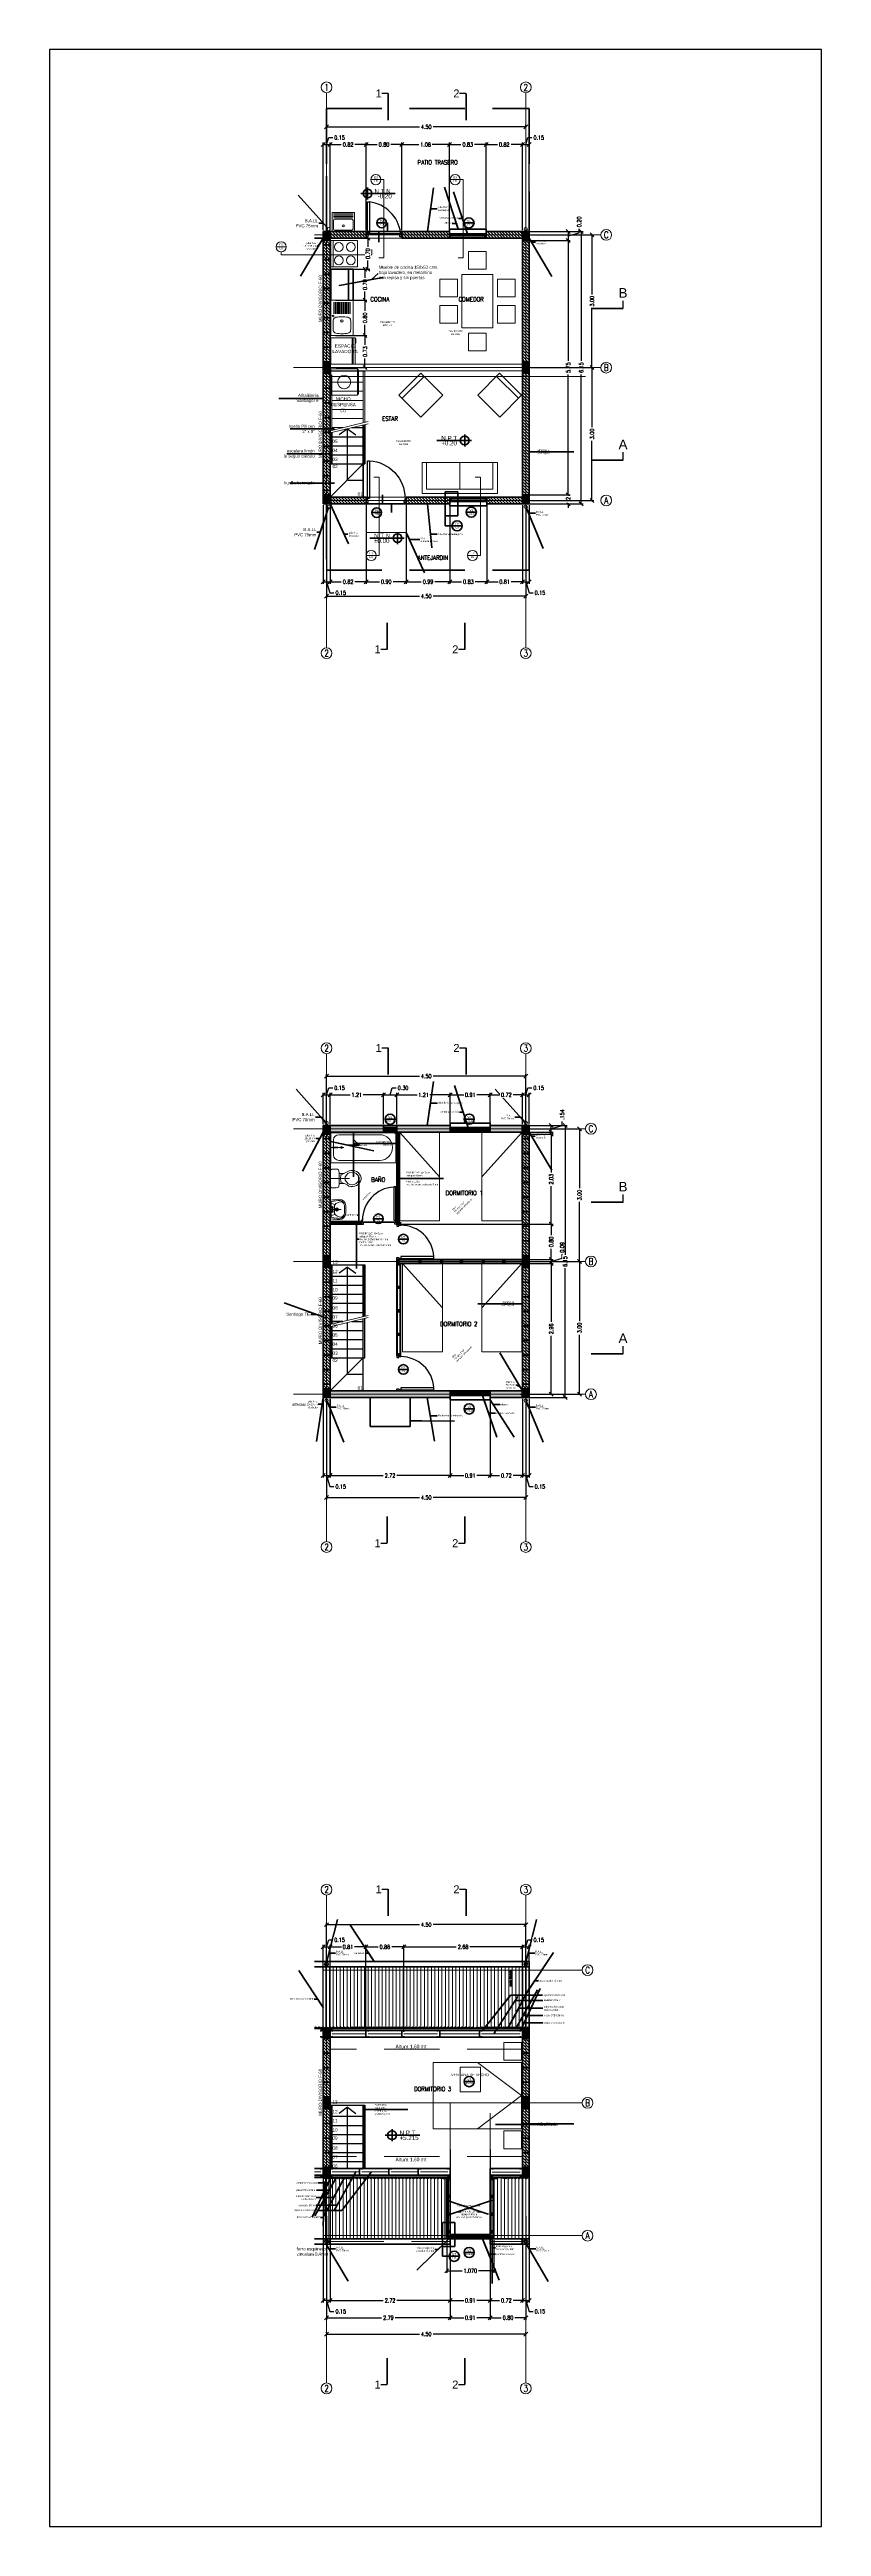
# Model space of a CAD drawing. Header units: metres. Extents: x 45 to 666, y -23 to 325.
# Drawn here: x 153.7 to 171.1, y 18.6 to 74.6 of the extents above; entities that cross this region are included whole.
import ezdxf
from ezdxf.enums import TextEntityAlignment as Align

# ---------------------------------------------------------------- set-up
doc = ezdxf.new("R2010")
doc.units = ezdxf.units.M
doc.header["$LTSCALE"] = 5
doc.header["$MEASUREMENT"] = 0
doc.linetypes.add('DASHED2', pattern=[0.375, 0.25, -0.125])
doc.linetypes.add('HIDDEN', pattern=[0.375, 0.25, -0.125])
doc.layers.get('0').update_dxf_attribs({"color": 30})
doc.layers.get('DEFPOINTS').update_dxf_attribs({"color": 210})
doc.layers.add('_AUX', color=210, linetype='Continuous', lineweight=18, plot=False)
for name, color, linetype, lineweight in [('A-ANNO-DIMS', 3, 'Continuous', 18), ('A-ANNO-KEYN', 3, 'Continuous', 18), ('A-ANNO-NOTE', 7, 'Continuous', 35), ('A-ANNO-SYMB', 3, 'Continuous', 18), ('A-ANNO-TEXT', 3, 'Continuous', 18), ('A-DOOR-FULL', 4, 'Continuous', 25), ('A-ELEV-MBE2', 4, 'Continuous', 25), ('A-ELEV-PATT', 8, 'Continuous', 18), ('A-FLOR-FTPT', 6, 'Continuous', 70), ('A-FLOR-LEVL', 7, 'Continuous', 35), ('A-FLOR-OVHD', 3, 'HIDDEN', 18), ('A-FLOR-STRS', 4, 'Continuous', 25), ('A-FURN', 8, 'Continuous', 18), ('A-GLAZ-FULL', 4, 'Continuous', 25), ('A-WALL-BATT', 8, 'BATTING', 18), ('A-WALL-FULL', 7, 'Continuous', 35), ('A-WALL-FULL-EXTR', 7, 'Continuous', 35), ('A-WALL-FULL-INTR', 7, 'Continuous', 35), ('A-WALL-PATT', 8, 'Continuous', 18)]:
    doc.layers.add(name, color=color, linetype=linetype, lineweight=lineweight)
doc.styles.add('E-ARIAL', font='arial.ttf')
doc.styles.add('E-ROMANS', font='romans.shx', dxfattribs={"width": 0.8})
doc.linetypes.add('BATTING', pattern='A,0.0001,-0.1,[134,ltypeshp.shx,S=0.1,R=0,X=-0.1,Y=0],-0.2,[134,ltypeshp.shx,S=0.1,R=180,X=0.1,Y=0],-0.1', length=0.4001)
doc.dimstyles.new('E-0050_TICK_18', dxfattribs={"dimscale": 0.001, "dimtxt": 90, "dimasz": 90, "dimexe": 45, "dimexo": 30, "dimgap": 45, "dimtad": 0, "dimzin": 0, "dimdsep": 46, "dimtxsty": 'E-ROMANS', "dimblk": 'OBLIQUE', "dimcen": 45, "dimclrd": 256, "dimclre": 256, "dimclrt": 256, "dimadec": 0, "dimazin": 0, "dimtfac": 1, "dimtmove": 1, "dimatfit": 3, "dimldrblk": 'OPEN90', "dimfxl": 1, "dimtfill": 1, "dimtolj": 1, "dimtzin": 0, "dimarcsym": 0})
doc.dimstyles.new('E-0200_TICK_12', dxfattribs={"dimscale": 0.001, "dimtxt": 240, "dimasz": 240, "dimexe": 120, "dimexo": 80, "dimgap": 120, "dimtad": 0, "dimzin": 0, "dimdsep": 46, "dimtxsty": 'E-ROMANS', "dimblk": 'OBLIQUE', "dimcen": 120, "dimclrd": 256, "dimclre": 256, "dimclrt": 256, "dimadec": 0, "dimazin": 0, "dimtfac": 1, "dimtmove": 1, "dimatfit": 3, "dimldrblk": 'OPEN90', "dimfxl": 1, "dimtfill": 1, "dimtolj": 1, "dimtzin": 0, "dimlwd": -1, "dimarcsym": 0})
pattern_1 = [(45, (0, 0), (-0.0112253202, 0.0112253202), [])]
pattern_2 = [(45, (4.5, 0), (-0.0112253202, 0.0112253202), [])]
pattern_3 = [(45, (9, 0), (-0.0112253202, 0.0112253202), [])]
pattern_4 = [(45, (4.5, -20.194488), (-0.0112253202, 0.0112253202), [])]
pattern_5 = [(45, (9, -20.194488), (-0.0112253202, 0.0112253202), [])]

# ---------------------------------------------------------------- blocks, each defined once
blk = doc.blocks.new('COCINA-PL')
blk.add_lwpolyline([(0, 0.3), (0, -0.3), (0.6, -0.3), (0.6, 0.3)], close=True)
blk.add_lwpolyline([(0.05, 0.3), (0.05, -0.3)])
for centre in [(0.18, 0.15), (0.45, 0.15), (0.18, -0.15), (0.45, -0.15)]:
    blk.add_circle(centre, 0.1)
blk = doc.blocks.new('LAVADORA-PL')
for p, q in [((0, 0), (0, 0.6)), ((0, 0.6), (0.6, 0.6)), ((0.6, 0.6), (0.6, 0)), ((0.625, 0.575), (0.625, 0.025)), ((0.6, 0), (0, 0))]:
    blk.add_line(p, q)
for points in [[(0.6, 0.575), (0.625, 0.575)], [(0.6, 0.025), (0.625, 0.025)]]:
    blk.add_lwpolyline(points)
blk.add_circle((0.3, 0.3), 0.15)
blk = doc.blocks.new('LAVAPLATO-PL')
at = {"ltscale": 5}
for p, q in [((0.5, 0.8), (0, 0.8)), ((0, 0.8), (0, 0)), ((0.067, 0.494), (0.067, 0.755)), ((0.067, 0.494), (0.067, 0.755)), ((0.093, 0.494), (0.093, 0.755)), ((0.093, 0.494), (0.093, 0.755)), ((0.119, 0.494), (0.119, 0.755)), ((0.119, 0.494), (0.119, 0.755)), ((0.146, 0.494), (0.146, 0.755)), ((0.146, 0.494), (0.146, 0.755)), ((0.172, 0.494), (0.172, 0.755)), ((0.172, 0.494), (0.172, 0.755)), ((0.198, 0.494), (0.198, 0.755)), ((0.198, 0.494), (0.198, 0.755)), ((0.224, 0.494), (0.224, 0.755)), ((0.224, 0.494), (0.224, 0.755)), ((0.25, 0.494), (0.25, 0.755)), ((0.25, 0.494), (0.25, 0.755)), ((0.276, 0.494), (0.276, 0.755)), ((0.276, 0.494), (0.276, 0.755)), ((0.302, 0.494), (0.302, 0.755)), ((0.302, 0.494), (0.302, 0.755)), ((0.328, 0.494), (0.328, 0.755)), ((0.328, 0.494), (0.328, 0.755)), ((0.354, 0.494), (0.354, 0.755)), ((0.354, 0.494), (0.354, 0.755)), ((0.381, 0.494), (0.381, 0.755)), ((0.381, 0.494), (0.381, 0.755)), ((0.407, 0.494), (0.407, 0.755)), ((0.407, 0.494), (0.407, 0.755)), ((0.433, 0.494), (0.433, 0.755)), ((0.433, 0.494), (0.433, 0.755)), ((0.5, 0), (0.5, 0.8)), ((0, 0), (0.5, 0))]:
    blk.add_line(p, q, dxfattribs=at)
for centre, radius in [((0.05, 0.443), 0.019), ((0.05, 0.443), 0.019), ((0.248, 0.329), 0.0275), ((0.248, 0.329), 0.0275)]:
    blk.add_circle(centre, radius, dxfattribs=at)
for centre, radius, start, end in [((0.798, 0.253), 0.75, 172.77, 180), ((0.798, 0.253), 0.75, 172.77, 180), ((1.61, 0.253), 1.562, 179.9987, 185.0083), ((1.61, 0.253), 1.562, 179.9987, 185.0083), ((0.128, 0.338), 0.075, 100.3812, 172.77), ((0.128, 0.338), 0.075, 100.3812, 172.77), ((0.128, 0.126), 0.075, 187.23, 259.6188), ((0.128, 0.126), 0.075, 187.23, 259.6188), ((0.25, -0.326), 0.75, 90, 100.3812), ((0.25, -0.326), 0.75, 90, 100.3812), ((0.25, 0.79), 0.75, 259.6188, 270), ((0.25, 0.79), 0.75, 259.6188, 270), ((0.25, -0.326), 0.75, 79.6188, 90), ((0.25, -0.326), 0.75, 79.6188, 90), ((0.25, 0.79), 0.75, 270, 280.3812), ((0.25, 0.79), 0.75, 270, 280.3812), ((0.372, 0.338), 0.075, 7.23, 79.6188), ((0.372, 0.338), 0.075, 7.23, 79.6188), ((0.372, 0.126), 0.075, 280.3812, 352.77), ((0.372, 0.126), 0.075, 280.3812, 352.77), ((-0.298, 0.253), 0.75, 360, 7.23), ((-0.298, 0.253), 0.75, 360, 7.23), ((-1.11, 0.253), 1.562, 354.9917, 0.0013), ((-1.11, 0.253), 1.562, 354.9917, 0.0013)]:
    blk.add_arc(centre, radius, start, end, dxfattribs=at)
blk = doc.blocks.new('RF-PL')
for p, q in [((0, 0.6), (0.55, 0.6)), ((0, 0), (0, 0.6)), ((0.481, 0.6), (0.481, 0)), ((0.501, 0.6), (0.501, 0)), ((0.55, 0.6), (0.55, 0)), ((0.55, 0.581), (0.563, 0.581)), ((0.563, 0.581), (0.563, 0.481)), ((0.55, 0), (0, 0)), ((0.563, 0.481), (0.55, 0.481))]:
    blk.add_line(p, q)
blk = doc.blocks.new('CAMA 90X200')
for p, q in [((0, 0), (-0.9, -1)), ((-0.9, 0), (0, 0)), ((-0.9, -2), (-0.9, 0)), ((0, 0), (0, 0)), ((0, 0), (0, -2)), ((0, -2), (-0.9, -2))]:
    blk.add_line(p, q)
blk = doc.blocks.new('LO-CHEL-MU-PL')
for p, q in [((0, -0.203), (0, 0.203)), ((0.025, 0.156), (0.025, 0)), ((0.114, 0.115), (0.025, 0.135)), ((0.025, -0.156), (0.025, 0)), ((0.105, 0.089), (0.105, 0)), ((0.105, -0.089), (0.105, 0)), ((0.325, 0.084), (0.325, 0)), ((0.325, -0.084), (0.325, 0)), ((0.355, 0.084), (0.355, 0)), ((0.355, -0.084), (0.355, 0)), ((0.114, -0.115), (0.025, -0.135))]:
    blk.add_line(p, q)
at = {"linetype": 'HIDDEN'}
blk.add_line((0, 0), (0.254, 0), dxfattribs=at)
for centre, radius in [((0.059, 0), 0.0175), ((0.059, 0.05), 0.0145), ((0.059, -0.05), 0.0145)]:
    blk.add_circle(centre, radius)
for centre, radius, start, end in [((-0.07, 0.203), 0.07, 0, 0), ((0.01, 0.203), 0.01, 95.1001, 180), ((1.548, -17.028), 17.309, 94.4141, 95.1001), ((0.055, 0.155), 0.0297, 113.1001, 181.936), ((0.225, -0.67), 0.871, 89.7925, 102.0709), ((0.156, 0.086), 0.0512, 115.4888, 177.0493), ((0.153, 0), 0.0358, 0, 180), ((0.153, 0), 0.0358, 180, 0), ((0.153, 0), 0.023, 0, 180), ((0.153, 0), 0.023, 180, 0), ((0.385, -0.324), 0.521, 106.7878, 118.8587), ((0.209, 0.084), 0.146, 0, 87.531), ((0.212, 0.091), 0.111, 6.2822, 81.3527), ((0.245, 0.129), 0.0469, 72.3291, 102.5572), ((0.225, 0.08), 0.1, 2.7484, 69.8318), ((0.01, -0.203), 0.01, 180, 264.8999), ((1.548, 17.028), 17.309, 264.8999, 265.5859), ((0.055, -0.155), 0.0297, 178.064, 246.8999), ((0.225, 0.67), 0.871, 257.9291, 270.2075), ((0.156, -0.086), 0.0512, 182.9507, 244.5112), ((0.385, 0.324), 0.521, 241.1413, 253.2122), ((0.209, -0.084), 0.146, 272.469, 0), ((0.212, -0.091), 0.111, 278.6473, 353.7178), ((0.245, -0.129), 0.0469, 257.4428, 287.6709), ((0.225, -0.08), 0.1, 290.1682, 357.2516)]:
    blk.add_arc(centre, radius, start, end)
blk = doc.blocks.new('WC-PL')
for p, q in [((0, 0), (0.44, 0)), ((0.23, 0.113), (0.319, 0.113)), ((0.23, -0.113), (0.319, -0.113))]:
    blk.add_line(p, q)
for points in [[(0.203, -0.171, -0.336122), (0.17, -0.207, -0.074668), (0.043, -0.212, -0.363573), (0.006, -0.173, -0.032689), (0.006, 0.173, -0.363573), (0.043, 0.212, -0.074668), (0.17, 0.207, -0.336122), (0.203, 0.171, -0.043139)], [(0.24, 0.001, 0.062258), (0.24, -0.001), (0.249, -0.076, 0.261043), (0.254, -0.082, -0.021037), (0.429, -0.17, 0.457946), (0.703, -0.021, 0.107537), (0.703, 0.021, 0.454748), (0.431, 0.171, -0.021211), (0.254, 0.082, 0.261043), (0.249, 0.076)]]:
    blk.add_lwpolyline(points, format="xyb", close=True)
for centre, radius, start, end in [((0.23, 0.007), 0.105, 90, 102.6799), ((0.44, 0), 0.1, 159.7187, 200.2813), ((0.501, -0.023), 0.165, 20.2813, 159.7187), ((0.562, 0), 0.1, 339.7187, 20.2813), ((0.23, -0.007), 0.105, 257.3201, 270), ((0.501, 0.023), 0.165, 200.2813, 339.7187)]:
    blk.add_arc(centre, radius, start, end)
blk = doc.blocks.new('TAG-DOOR')
blk.add_lwpolyline([(-0.44, 0), (0.44, 0)])
blk.add_circle((0, 0), 0.435)
at = {"style": 'E-ARIAL'}
blk.add_attdef('P', text='', height=0.2, dxfattribs=at).set_placement((0, 0.03), align=Align.BOTTOM_CENTER)
blk.add_attdef('80/75', text='', height=0.2, dxfattribs=at).set_placement((0, -0.02), align=Align.TOP_CENTER)
blk = doc.blocks.new('_Oblique')
at = {"color": 0, "linetype": 'ByBlock', "lineweight": -2}
blk.add_line((-0.5, -0.5), (0.5, 0.5), dxfattribs=at)
blk = doc.blocks.new('*D749')
at = {"layer": 'A-ANNO-DIMS', "lineweight": -2, "transparency": 16777216}
for p, q in [((159.89, 50.281), (159.89, 50.986)), ((159.89, 50.941), (160.044, 50.941)), ((159.967, 50.941), (160.014, 51.098)), ((160.014, 51.098), (160.104, 51.098)), ((160.044, 50.281), (160.044, 50.986))]:
    blk.add_line(p, q, dxfattribs=at)
at = {"layer": 'DEFPOINTS', "color": 0, "transparency": 16777216}
for p in [(159.89, 50.251), (160.044, 50.251)]:
    blk.add_point(p, dxfattribs=at)
at = {"layer": 'A-ANNO-DIMS', "transparency": 16777216, "insert": (160.259, 51.098), "char_height": 0.09, "attachment_point": 5, "style": 'E-ROMANS', "bg_fill": 3, "box_fill_scale": 1.25, "bg_fill_color": 256, "bg_fill_true_color": 13158600, "bg_fill_transparency": 0}
blk.add_mtext('\\A1;0.15', dxfattribs=at)
at = {"layer": 'DEFPOINTS', "color": 0, "transparency": 16777216}
blk.add_point((160.044, 50.941), dxfattribs=at)
at = {"layer": 'A-ANNO-DIMS', "lineweight": -2, "transparency": 16777216, "xscale": 0.09, "yscale": 0.09, "zscale": 0.09, "rotation": 180}
blk.add_blockref('_Oblique', (159.89, 50.941), dxfattribs=at)
at = {"layer": 'A-ANNO-DIMS', "lineweight": -2, "transparency": 16777216, "xscale": 0.09, "yscale": 0.09, "zscale": 0.09}
blk.add_blockref('_Oblique', (160.044, 50.941), dxfattribs=at)
blk = doc.blocks.new('_Open90')
at = {"color": 0, "linetype": 'ByBlock', "lineweight": -2}
for p, q in [((0, 0), (-1, 0)), ((-0.5, 0.5), (0, 0)), ((0, 0), (-0.5, -0.5))]:
    blk.add_line(p, q, dxfattribs=at)
blk = doc.blocks.new('TAG-CORTE-2')
blk.add_line((0, 0), (0, 2))
at = {"const_width": 0.1}
blk.add_lwpolyline([(0, 2), (0.5, 2)], dxfattribs=at)
at = {"style": 'E-ARIAL'}
blk.add_attdef('A', text='', height=0.6, dxfattribs=at).set_placement((0.5, 2), align=Align.MIDDLE_LEFT)
blk = doc.blocks.new('TAG-WINDOW')
blk.add_lwpolyline([(-0.92, 0), (0.92, 0)])
blk.add_circle((0, 0), 0.92)
at = {"style": 'E-ARIAL'}
blk.add_attdef('V', text='', height=0.4, dxfattribs=at).set_placement((0, 0.06), align=Align.BOTTOM_CENTER)
blk.add_attdef('40/120', text='', height=0.4, dxfattribs=at).set_placement((0, -0.05), align=Align.TOP_CENTER)
blk = doc.blocks.new('A$C3DFA555F')
for p, q in [((0, 0), (0.04, 0.07)), ((0, 0.07), (0.04, 0))]:
    blk.add_line(p, q)
blk.add_lwpolyline([(0.04, 0), (0.04, 0.07), (0, 0.07), (0, 0)], close=True)
blk = doc.blocks.new('*D750')
at = {"layer": 'A-ANNO-DIMS', "lineweight": -2, "transparency": 16777216}
for p, q in [((159.967, 72.801), (159.966, 72.854)), ((159.967, 72.809), (162.062, 72.811)), ((164.467, 72.813), (162.371, 72.811)), ((164.467, 72.805), (164.466, 72.858))]:
    blk.add_line(p, q, dxfattribs=at)
at = {"layer": 'DEFPOINTS', "color": 0, "transparency": 16777216}
for p in [(159.967, 72.771), (164.467, 72.813), (164.467, 72.775)]:
    blk.add_point(p, dxfattribs=at)
at = {"layer": 'A-ANNO-DIMS', "lineweight": -2, "transparency": 16777216, "xscale": 0.09, "yscale": 0.09, "zscale": 0.09}
for p, rotation in [((159.967, 72.809), 180.0505401761928), ((164.467, 72.813), 0.05054017619273713)]:
    blk.add_blockref('_Oblique', p, dxfattribs=dict(at, rotation=rotation))
at = {"layer": 'A-ANNO-DIMS', "transparency": 16777216, "insert": (162.217, 72.811), "char_height": 0.09, "attachment_point": 5, "rotation": 0.0505, "style": 'E-ROMANS', "bg_fill": 3, "box_fill_scale": 1.25, "bg_fill_color": 256, "bg_fill_true_color": 13158600, "bg_fill_transparency": 0}
blk.add_mtext('\\A1;4.50', dxfattribs=at)
blk = doc.blocks.new('*D751')
at = {"layer": 'A-ANNO-DIMS', "lineweight": -2, "transparency": 16777216}
for p, q in [((159.89, 64.266), (159.89, 62.489)), ((160.044, 64.266), (160.044, 62.489)), ((159.89, 62.534), (160.044, 62.534)), ((159.967, 62.534), (160.041, 62.286)), ((160.041, 62.286), (160.131, 62.286))]:
    blk.add_line(p, q, dxfattribs=at)
at = {"layer": 'DEFPOINTS', "color": 0, "transparency": 16777216}
for p in [(159.89, 64.296), (160.044, 64.296)]:
    blk.add_point(p, dxfattribs=at)
at = {"layer": 'A-ANNO-DIMS', "transparency": 16777216, "insert": (160.286, 62.286), "char_height": 0.09, "attachment_point": 5, "style": 'E-ROMANS', "bg_fill": 3, "box_fill_scale": 1.25, "bg_fill_color": 256, "bg_fill_true_color": 13158600, "bg_fill_transparency": 0}
blk.add_mtext('\\A1;0.15', dxfattribs=at)
at = {"layer": 'DEFPOINTS', "color": 0, "transparency": 16777216}
blk.add_point((160.044, 62.534), dxfattribs=at)
at = {"layer": 'A-ANNO-DIMS', "lineweight": -2, "transparency": 16777216, "xscale": 0.09, "yscale": 0.09, "zscale": 0.09, "rotation": 180}
blk.add_blockref('_Oblique', (159.89, 62.534), dxfattribs=at)
at = {"layer": 'A-ANNO-DIMS', "lineweight": -2, "transparency": 16777216, "xscale": 0.09, "yscale": 0.09, "zscale": 0.09}
blk.add_blockref('_Oblique', (160.044, 62.534), dxfattribs=at)
blk = doc.blocks.new('*D338')
at = {"layer": 'A-ANNO-DIMS', "lineweight": -2, "transparency": 16777216}
for p, q in [((160.044, 64.266), (160.044, 62.489)), ((160.864, 64.266), (160.864, 62.489)), ((160.044, 62.534), (160.299, 62.534)), ((160.864, 62.534), (160.608, 62.534))]:
    blk.add_line(p, q, dxfattribs=at)
at = {"layer": 'DEFPOINTS', "color": 0, "transparency": 16777216}
for p in [(160.044, 64.296), (160.864, 64.296)]:
    blk.add_point(p, dxfattribs=at)
at = {"layer": 'A-ANNO-DIMS', "lineweight": -2, "transparency": 16777216, "xscale": 0.09, "yscale": 0.09, "zscale": 0.09, "rotation": 180}
blk.add_blockref('_Oblique', (160.044, 62.534), dxfattribs=at)
at = {"layer": 'A-ANNO-DIMS', "lineweight": -2, "transparency": 16777216, "xscale": 0.09, "yscale": 0.09, "zscale": 0.09}
blk.add_blockref('_Oblique', (160.864, 62.534), dxfattribs=at)
at = {"layer": 'A-ANNO-DIMS', "transparency": 16777216, "insert": (160.454, 62.534), "char_height": 0.09, "attachment_point": 5, "style": 'E-ROMANS', "bg_fill": 3, "box_fill_scale": 1.25, "bg_fill_color": 256, "bg_fill_true_color": 13158600, "bg_fill_transparency": 0}
blk.add_mtext('\\A1;0.82', dxfattribs=at)
at = {"layer": 'DEFPOINTS', "color": 0, "transparency": 16777216}
blk.add_point((160.864, 62.534), dxfattribs=at)
blk = doc.blocks.new('*D339')
at = {"layer": 'A-ANNO-DIMS', "lineweight": -2, "transparency": 16777216}
for p, q in [((159.967, 64.266), (159.967, 62.164)), ((164.467, 64.266), (164.467, 62.164)), ((159.967, 62.209), (162.062, 62.209)), ((164.467, 62.209), (162.371, 62.209))]:
    blk.add_line(p, q, dxfattribs=at)
at = {"layer": 'DEFPOINTS', "color": 0, "transparency": 16777216}
for p in [(159.967, 64.296), (164.467, 64.296), (164.467, 62.209)]:
    blk.add_point(p, dxfattribs=at)
at = {"layer": 'A-ANNO-DIMS', "lineweight": -2, "transparency": 16777216, "xscale": 0.09, "yscale": 0.09, "zscale": 0.09, "rotation": 180}
blk.add_blockref('_Oblique', (159.967, 62.209), dxfattribs=at)
at = {"layer": 'A-ANNO-DIMS', "lineweight": -2, "transparency": 16777216, "xscale": 0.09, "yscale": 0.09, "zscale": 0.09}
blk.add_blockref('_Oblique', (164.467, 62.209), dxfattribs=at)
at = {"layer": 'A-ANNO-DIMS', "transparency": 16777216, "insert": (162.217, 62.209), "char_height": 0.09, "attachment_point": 5, "style": 'E-ROMANS', "bg_fill": 3, "box_fill_scale": 1.25, "bg_fill_color": 256, "bg_fill_true_color": 13158600, "bg_fill_transparency": 0}
blk.add_mtext('\\A1;4.50', dxfattribs=at)
blk = doc.blocks.new('*D340')
at = {"layer": 'A-ANNO-DIMS', "lineweight": -2, "transparency": 16777216}
for p, q in [((160.864, 64.266), (160.864, 62.489)), ((161.764, 64.266), (161.764, 62.489)), ((160.864, 62.534), (161.159, 62.534)), ((161.764, 62.534), (161.468, 62.534))]:
    blk.add_line(p, q, dxfattribs=at)
at = {"layer": 'DEFPOINTS', "color": 0, "transparency": 16777216}
for p in [(160.864, 64.296), (161.764, 64.296), (161.764, 62.534)]:
    blk.add_point(p, dxfattribs=at)
at = {"layer": 'A-ANNO-DIMS', "lineweight": -2, "transparency": 16777216, "xscale": 0.09, "yscale": 0.09, "zscale": 0.09, "rotation": 180}
blk.add_blockref('_Oblique', (160.864, 62.534), dxfattribs=at)
at = {"layer": 'A-ANNO-DIMS', "lineweight": -2, "transparency": 16777216, "xscale": 0.09, "yscale": 0.09, "zscale": 0.09}
blk.add_blockref('_Oblique', (161.764, 62.534), dxfattribs=at)
at = {"layer": 'A-ANNO-DIMS', "transparency": 16777216, "insert": (161.314, 62.534), "char_height": 0.09, "attachment_point": 5, "style": 'E-ROMANS', "bg_fill": 3, "box_fill_scale": 1.25, "bg_fill_color": 256, "bg_fill_true_color": 13158600, "bg_fill_transparency": 0}
blk.add_mtext('\\A1;0.90', dxfattribs=at)
blk = doc.blocks.new('*D341')
at = {"layer": 'A-ANNO-DIMS', "lineweight": -2, "transparency": 16777216}
for p, q in [((163.584, 64.266), (163.584, 62.489)), ((164.39, 64.266), (164.39, 62.489)), ((163.584, 62.534), (163.842, 62.534)), ((164.39, 62.534), (164.131, 62.534))]:
    blk.add_line(p, q, dxfattribs=at)
at = {"layer": 'DEFPOINTS', "color": 0, "transparency": 16777216}
for p in [(163.584, 64.296), (164.39, 64.296)]:
    blk.add_point(p, dxfattribs=at)
at = {"layer": 'A-ANNO-DIMS', "lineweight": -2, "transparency": 16777216, "xscale": 0.09, "yscale": 0.09, "zscale": 0.09, "rotation": 180}
blk.add_blockref('_Oblique', (163.584, 62.534), dxfattribs=at)
at = {"layer": 'A-ANNO-DIMS', "lineweight": -2, "transparency": 16777216, "xscale": 0.09, "yscale": 0.09, "zscale": 0.09}
blk.add_blockref('_Oblique', (164.39, 62.534), dxfattribs=at)
at = {"layer": 'A-ANNO-DIMS', "transparency": 16777216, "insert": (163.987, 62.534), "char_height": 0.09, "attachment_point": 5, "style": 'E-ROMANS', "bg_fill": 3, "box_fill_scale": 1.25, "bg_fill_color": 256, "bg_fill_true_color": 13158600, "bg_fill_transparency": 0}
blk.add_mtext('\\A1;0.81', dxfattribs=at)
at = {"layer": 'DEFPOINTS', "color": 0, "transparency": 16777216}
blk.add_point((164.39, 62.534), dxfattribs=at)
blk = doc.blocks.new('*D342')
at = {"layer": 'A-ANNO-DIMS', "lineweight": -2, "transparency": 16777216}
for p, q in [((164.39, 64.266), (164.39, 62.489)), ((164.544, 64.266), (164.544, 62.489)), ((164.39, 62.534), (164.544, 62.534)), ((164.467, 62.534), (164.541, 62.286)), ((164.541, 62.286), (164.631, 62.286))]:
    blk.add_line(p, q, dxfattribs=at)
at = {"layer": 'DEFPOINTS', "color": 0, "transparency": 16777216}
for p in [(164.39, 64.296), (164.544, 64.296)]:
    blk.add_point(p, dxfattribs=at)
at = {"layer": 'A-ANNO-DIMS', "transparency": 16777216, "insert": (164.786, 62.286), "char_height": 0.09, "attachment_point": 5, "style": 'E-ROMANS', "bg_fill": 3, "box_fill_scale": 1.25, "bg_fill_color": 256, "bg_fill_true_color": 13158600, "bg_fill_transparency": 0}
blk.add_mtext('\\A1;0.15', dxfattribs=at)
at = {"layer": 'DEFPOINTS', "color": 0, "transparency": 16777216}
blk.add_point((164.544, 62.534), dxfattribs=at)
at = {"layer": 'A-ANNO-DIMS', "lineweight": -2, "transparency": 16777216, "xscale": 0.09, "yscale": 0.09, "zscale": 0.09, "rotation": 180}
blk.add_blockref('_Oblique', (164.39, 62.534), dxfattribs=at)
at = {"layer": 'A-ANNO-DIMS', "lineweight": -2, "transparency": 16777216, "xscale": 0.09, "yscale": 0.09, "zscale": 0.09}
blk.add_blockref('_Oblique', (164.544, 62.534), dxfattribs=at)
blk = doc.blocks.new('*D752')
at = {"layer": 'A-ANNO-DIMS', "lineweight": -2, "transparency": 16777216}
for p, q in [((159.967, 50.281), (159.967, 51.408)), ((159.967, 51.363), (162.062, 51.363)), ((164.467, 51.363), (162.371, 51.363)), ((164.467, 50.281), (164.467, 51.408))]:
    blk.add_line(p, q, dxfattribs=at)
at = {"layer": 'DEFPOINTS', "color": 0, "transparency": 16777216}
for p in [(164.467, 51.363), (159.967, 50.251), (164.467, 50.251)]:
    blk.add_point(p, dxfattribs=at)
at = {"layer": 'A-ANNO-DIMS', "lineweight": -2, "transparency": 16777216, "xscale": 0.09, "yscale": 0.09, "zscale": 0.09, "rotation": 180}
blk.add_blockref('_Oblique', (159.967, 51.363), dxfattribs=at)
at = {"layer": 'A-ANNO-DIMS', "lineweight": -2, "transparency": 16777216, "xscale": 0.09, "yscale": 0.09, "zscale": 0.09}
blk.add_blockref('_Oblique', (164.467, 51.363), dxfattribs=at)
at = {"layer": 'A-ANNO-DIMS', "transparency": 16777216, "insert": (162.217, 51.363), "char_height": 0.09, "attachment_point": 5, "style": 'E-ROMANS', "bg_fill": 3, "box_fill_scale": 1.25, "bg_fill_color": 256, "bg_fill_true_color": 13158600, "bg_fill_transparency": 0}
blk.add_mtext('\\A1;4.50', dxfattribs=at)
blk = doc.blocks.new('*D753')
at = {"layer": 'A-ANNO-DIMS', "lineweight": -2, "transparency": 16777216}
for p, q in [((159.89, 44.071), (159.89, 42.294)), ((160.044, 44.071), (160.044, 42.294)), ((159.89, 42.339), (160.044, 42.339)), ((159.967, 42.339), (160.041, 42.091)), ((160.041, 42.091), (160.131, 42.091))]:
    blk.add_line(p, q, dxfattribs=at)
at = {"layer": 'DEFPOINTS', "color": 0, "transparency": 16777216}
for p in [(159.89, 44.101), (160.044, 44.101)]:
    blk.add_point(p, dxfattribs=at)
at = {"layer": 'A-ANNO-DIMS', "transparency": 16777216, "insert": (160.286, 42.091), "char_height": 0.09, "attachment_point": 5, "style": 'E-ROMANS', "bg_fill": 3, "box_fill_scale": 1.25, "bg_fill_color": 256, "bg_fill_true_color": 13158600, "bg_fill_transparency": 0}
blk.add_mtext('\\A1;0.15', dxfattribs=at)
at = {"layer": 'DEFPOINTS', "color": 0, "transparency": 16777216}
blk.add_point((160.044, 42.339), dxfattribs=at)
at = {"layer": 'A-ANNO-DIMS', "lineweight": -2, "transparency": 16777216, "xscale": 0.09, "yscale": 0.09, "zscale": 0.09, "rotation": 180}
blk.add_blockref('_Oblique', (159.89, 42.339), dxfattribs=at)
at = {"layer": 'A-ANNO-DIMS', "lineweight": -2, "transparency": 16777216, "xscale": 0.09, "yscale": 0.09, "zscale": 0.09}
blk.add_blockref('_Oblique', (160.044, 42.339), dxfattribs=at)
blk = doc.blocks.new('*D754')
at = {"layer": 'A-ANNO-DIMS', "lineweight": -2, "transparency": 16777216}
for p, q in [((163.665, 44.071), (163.665, 42.294)), ((164.39, 44.071), (164.39, 42.294)), ((163.665, 42.339), (163.872, 42.339)), ((164.39, 42.339), (164.182, 42.339))]:
    blk.add_line(p, q, dxfattribs=at)
at = {"layer": 'DEFPOINTS', "color": 0, "transparency": 16777216}
for p in [(163.665, 44.101), (164.39, 44.101)]:
    blk.add_point(p, dxfattribs=at)
at = {"layer": 'A-ANNO-DIMS', "lineweight": -2, "transparency": 16777216, "xscale": 0.09, "yscale": 0.09, "zscale": 0.09}
for p, rotation in [((163.665, 42.339), 179.9999999999999), ((164.39, 42.339), 359.9999999999999)]:
    blk.add_blockref('_Oblique', p, dxfattribs=dict(at, rotation=rotation))
at = {"layer": 'A-ANNO-DIMS', "transparency": 16777216, "insert": (164.027, 42.339), "char_height": 0.09, "attachment_point": 5, "style": 'E-ROMANS', "bg_fill": 3, "box_fill_scale": 1.25, "bg_fill_color": 256, "bg_fill_true_color": 13158600, "bg_fill_transparency": 0}
blk.add_mtext('\\A1;0.72', dxfattribs=at)
at = {"layer": 'DEFPOINTS', "color": 0, "transparency": 16777216}
blk.add_point((164.39, 42.339), dxfattribs=at)
blk = doc.blocks.new('*D755')
at = {"layer": 'A-ANNO-DIMS', "lineweight": -2, "transparency": 16777216}
for p, q in [((164.39, 44.071), (164.39, 42.294)), ((164.544, 44.071), (164.544, 42.294)), ((164.39, 42.339), (164.544, 42.339)), ((164.467, 42.339), (164.541, 42.091)), ((164.541, 42.091), (164.631, 42.091))]:
    blk.add_line(p, q, dxfattribs=at)
at = {"layer": 'DEFPOINTS', "color": 0, "transparency": 16777216}
for p in [(164.39, 44.101), (164.544, 44.101)]:
    blk.add_point(p, dxfattribs=at)
at = {"layer": 'A-ANNO-DIMS', "transparency": 16777216, "insert": (164.785, 42.091), "char_height": 0.09, "attachment_point": 5, "style": 'E-ROMANS', "bg_fill": 3, "box_fill_scale": 1.25, "bg_fill_color": 256, "bg_fill_true_color": 13158600, "bg_fill_transparency": 0}
blk.add_mtext('\\A1;0.15', dxfattribs=at)
at = {"layer": 'DEFPOINTS', "color": 0, "transparency": 16777216}
blk.add_point((164.544, 42.339), dxfattribs=at)
at = {"layer": 'A-ANNO-DIMS', "lineweight": -2, "transparency": 16777216, "xscale": 0.09, "yscale": 0.09, "zscale": 0.09}
for p, rotation in [((164.39, 42.339), 179.9999999999999), ((164.544, 42.339), 359.9999999999999)]:
    blk.add_blockref('_Oblique', p, dxfattribs=dict(at, rotation=rotation))
blk = doc.blocks.new('*D756')
at = {"layer": 'A-ANNO-DIMS', "lineweight": -2, "transparency": 16777216}
for p, q in [((159.967, 44.071), (159.967, 41.8)), ((164.467, 44.071), (164.467, 41.8)), ((159.967, 41.845), (162.062, 41.845)), ((164.467, 41.845), (162.371, 41.845))]:
    blk.add_line(p, q, dxfattribs=at)
at = {"layer": 'DEFPOINTS', "color": 0, "transparency": 16777216}
for p in [(159.967, 44.101), (164.467, 44.101), (164.467, 41.845)]:
    blk.add_point(p, dxfattribs=at)
at = {"layer": 'A-ANNO-DIMS', "lineweight": -2, "transparency": 16777216, "xscale": 0.09, "yscale": 0.09, "zscale": 0.09, "rotation": 180}
blk.add_blockref('_Oblique', (159.967, 41.845), dxfattribs=at)
at = {"layer": 'A-ANNO-DIMS', "lineweight": -2, "transparency": 16777216, "xscale": 0.09, "yscale": 0.09, "zscale": 0.09}
blk.add_blockref('_Oblique', (164.467, 41.845), dxfattribs=at)
at = {"layer": 'A-ANNO-DIMS', "transparency": 16777216, "insert": (162.217, 41.845), "char_height": 0.09, "attachment_point": 5, "style": 'E-ROMANS', "bg_fill": 3, "box_fill_scale": 1.25, "bg_fill_color": 256, "bg_fill_true_color": 13158600, "bg_fill_transparency": 0}
blk.add_mtext('\\A1;4.50', dxfattribs=at)
blk = doc.blocks.new('TAG-CORTE')
blk.add_line((2, 0), (0, 0))
at = {"const_width": 0.1}
blk.add_lwpolyline([(0, 0), (0, 0.5)], dxfattribs=at)
at = {"style": 'E-ARIAL'}
blk.add_attdef('A', text='', height=0.6, dxfattribs=at).set_placement((0, 0.5), align=Align.BOTTOM_CENTER)
blk = doc.blocks.new('CAMA150X200')
for p, q in [((-1.2, 0), (-0.8, 0)), ((-1.2, -0.4), (-1.2, 0)), ((-0.8, 0), (-0.8, -0.4)), ((-0.75, -2), (-0.75, 0)), ((-0.75, 0), (0.75, 0)), ((0, 0), (-0.75, -1)), ((0, 0), (0.75, -1)), ((0.75, 0), (0.75, -2)), ((0.8, 0), (0.8, -0.4)), ((1.2, 0), (0.8, 0)), ((1.2, -0.4), (1.2, 0)), ((-0.8, -0.4), (-1.2, -0.4)), ((0.8, -0.4), (1.2, -0.4)), ((0.75, -2), (-0.75, -2))]:
    blk.add_line(p, q)
blk = doc.blocks.new('TAG-LEVEL-PL')
for p, q in [((-0.154, 0), (0.627, 0)), ((0, -0.136), (0, 0.136))]:
    blk.add_line(p, q)
blk.add_circle((0, 0), 0.1)
at = {"style": 'E-ARIAL'}
blk.add_attdef('REF', text='', height=0.1, dxfattribs=at).set_placement((0.17, -0.027), align=Align.BOTTOM_LEFT)
blk.add_attdef('NIVEL', text='', height=0.1, dxfattribs=at).set_placement((0.169, -0.01), align=Align.TOP_LEFT)
blk = doc.blocks.new('*D343')
at = {"layer": 'A-ANNO-DIMS', "lineweight": -2, "transparency": 16777216}
for p, q in [((159.89, 27.111), (159.89, 23.659)), ((160.044, 27.111), (160.044, 23.659)), ((160.044, 23.704), (159.89, 23.704)), ((159.967, 23.704), (160.041, 23.456)), ((160.041, 23.456), (160.131, 23.456))]:
    blk.add_line(p, q, dxfattribs=at)
at = {"layer": 'DEFPOINTS', "color": 0, "transparency": 16777216}
for p in [(159.89, 27.141), (160.044, 27.141)]:
    blk.add_point(p, dxfattribs=at)
at = {"layer": 'A-ANNO-DIMS', "transparency": 16777216, "insert": (160.286, 23.456), "char_height": 0.09, "attachment_point": 5, "style": 'E-ROMANS', "bg_fill": 3, "box_fill_scale": 1.25, "bg_fill_color": 256, "bg_fill_true_color": 13158600, "bg_fill_transparency": 0}
blk.add_mtext('\\A1;0.15', dxfattribs=at)
at = {"layer": 'DEFPOINTS', "color": 0, "transparency": 16777216}
blk.add_point((159.89, 23.704), dxfattribs=at)
at = {"layer": 'A-ANNO-DIMS', "lineweight": -2, "transparency": 16777216, "xscale": 0.09, "yscale": 0.09, "zscale": 0.09, "rotation": 180}
blk.add_blockref('_Oblique', (159.89, 23.704), dxfattribs=at)
at = {"layer": 'A-ANNO-DIMS', "lineweight": -2, "transparency": 16777216, "xscale": 0.09, "yscale": 0.09, "zscale": 0.09}
blk.add_blockref('_Oblique', (160.044, 23.704), dxfattribs=at)
blk = doc.blocks.new('*D344')
at = {"layer": 'A-ANNO-DIMS', "lineweight": -2, "transparency": 16777216}
for p, q in [((162.759, 25.606), (162.759, 23.267)), ((163.665, 25.606), (163.665, 23.267)), ((162.759, 23.312), (163.067, 23.312)), ((163.665, 23.312), (163.356, 23.312))]:
    blk.add_line(p, q, dxfattribs=at)
at = {"layer": 'DEFPOINTS', "color": 0, "transparency": 16777216}
for p in [(162.759, 25.636), (163.665, 25.636), (163.665, 23.312)]:
    blk.add_point(p, dxfattribs=at)
at = {"layer": 'A-ANNO-DIMS', "lineweight": -2, "transparency": 16777216, "xscale": 0.09, "yscale": 0.09, "zscale": 0.09, "rotation": 180}
blk.add_blockref('_Oblique', (162.759, 23.312), dxfattribs=at)
at = {"layer": 'A-ANNO-DIMS', "lineweight": -2, "transparency": 16777216, "xscale": 0.09, "yscale": 0.09, "zscale": 0.09}
blk.add_blockref('_Oblique', (163.665, 23.312), dxfattribs=at)
at = {"layer": 'A-ANNO-DIMS', "transparency": 16777216, "insert": (163.212, 23.312), "char_height": 0.09, "attachment_point": 5, "style": 'E-ROMANS', "bg_fill": 3, "box_fill_scale": 1.25, "bg_fill_color": 256, "bg_fill_true_color": 13158600, "bg_fill_transparency": 0}
blk.add_mtext('\\A1;0.91', dxfattribs=at)
blk = doc.blocks.new('*D345')
at = {"layer": 'A-ANNO-DIMS', "lineweight": -2, "transparency": 16777216}
for p, q in [((160.044, 27.111), (160.044, 23.659)), ((162.759, 27.111), (162.759, 23.659)), ((160.044, 23.704), (161.246, 23.704)), ((162.759, 23.704), (161.556, 23.704))]:
    blk.add_line(p, q, dxfattribs=at)
at = {"layer": 'DEFPOINTS', "color": 0, "transparency": 16777216}
for p in [(160.044, 27.141), (162.759, 27.141), (162.759, 23.704)]:
    blk.add_point(p, dxfattribs=at)
at = {"layer": 'A-ANNO-DIMS', "lineweight": -2, "transparency": 16777216, "xscale": 0.09, "yscale": 0.09, "zscale": 0.09, "rotation": 180}
blk.add_blockref('_Oblique', (160.044, 23.704), dxfattribs=at)
at = {"layer": 'A-ANNO-DIMS', "lineweight": -2, "transparency": 16777216, "xscale": 0.09, "yscale": 0.09, "zscale": 0.09}
blk.add_blockref('_Oblique', (162.759, 23.704), dxfattribs=at)
at = {"layer": 'A-ANNO-DIMS', "transparency": 16777216, "insert": (161.401, 23.704), "char_height": 0.09, "attachment_point": 5, "style": 'E-ROMANS', "bg_fill": 3, "box_fill_scale": 1.25, "bg_fill_color": 256, "bg_fill_true_color": 13158600, "bg_fill_transparency": 0}
blk.add_mtext('\\A1;2.72', dxfattribs=at)
blk = doc.blocks.new('*D346')
at = {"layer": 'A-ANNO-DIMS', "lineweight": -2, "transparency": 16777216}
for p, q in [((162.759, 27.111), (162.759, 23.659)), ((163.665, 27.111), (163.665, 23.659)), ((162.759, 23.704), (163.067, 23.704)), ((163.665, 23.704), (163.356, 23.704))]:
    blk.add_line(p, q, dxfattribs=at)
at = {"layer": 'DEFPOINTS', "color": 0, "transparency": 16777216}
for p in [(162.759, 27.141), (163.665, 27.141), (163.665, 23.704)]:
    blk.add_point(p, dxfattribs=at)
at = {"layer": 'A-ANNO-DIMS', "lineweight": -2, "transparency": 16777216, "xscale": 0.09, "yscale": 0.09, "zscale": 0.09, "rotation": 180}
blk.add_blockref('_Oblique', (162.759, 23.704), dxfattribs=at)
at = {"layer": 'A-ANNO-DIMS', "lineweight": -2, "transparency": 16777216, "xscale": 0.09, "yscale": 0.09, "zscale": 0.09}
blk.add_blockref('_Oblique', (163.665, 23.704), dxfattribs=at)
at = {"layer": 'A-ANNO-DIMS', "transparency": 16777216, "insert": (163.212, 23.704), "char_height": 0.09, "attachment_point": 5, "style": 'E-ROMANS', "bg_fill": 3, "box_fill_scale": 1.25, "bg_fill_color": 256, "bg_fill_true_color": 13158600, "bg_fill_transparency": 0}
blk.add_mtext('\\A1;0.91', dxfattribs=at)
blk = doc.blocks.new('*D347')
at = {"layer": 'A-ANNO-DIMS', "lineweight": -2, "transparency": 16777216}
for p, q in [((163.665, 27.111), (163.665, 23.659)), ((164.39, 27.111), (164.39, 23.659)), ((163.665, 23.704), (163.872, 23.704)), ((164.39, 23.704), (164.182, 23.704))]:
    blk.add_line(p, q, dxfattribs=at)
at = {"layer": 'DEFPOINTS', "color": 0, "transparency": 16777216}
for p in [(163.665, 27.141), (164.39, 27.141)]:
    blk.add_point(p, dxfattribs=at)
at = {"layer": 'A-ANNO-DIMS', "lineweight": -2, "transparency": 16777216, "xscale": 0.09, "yscale": 0.09, "zscale": 0.09, "rotation": 180}
blk.add_blockref('_Oblique', (163.665, 23.704), dxfattribs=at)
at = {"layer": 'A-ANNO-DIMS', "lineweight": -2, "transparency": 16777216, "xscale": 0.09, "yscale": 0.09, "zscale": 0.09}
blk.add_blockref('_Oblique', (164.39, 23.704), dxfattribs=at)
at = {"layer": 'A-ANNO-DIMS', "transparency": 16777216, "insert": (164.027, 23.704), "char_height": 0.09, "attachment_point": 5, "style": 'E-ROMANS', "bg_fill": 3, "box_fill_scale": 1.25, "bg_fill_color": 256, "bg_fill_true_color": 13158600, "bg_fill_transparency": 0}
blk.add_mtext('\\A1;0.72', dxfattribs=at)
at = {"layer": 'DEFPOINTS', "color": 0, "transparency": 16777216}
blk.add_point((164.39, 23.704), dxfattribs=at)
blk = doc.blocks.new('*D348')
at = {"layer": 'A-ANNO-DIMS', "lineweight": -2, "transparency": 16777216}
for p, q in [((164.39, 27.111), (164.39, 23.659)), ((164.544, 27.111), (164.544, 23.659)), ((164.39, 23.704), (164.544, 23.704)), ((164.467, 23.704), (164.541, 23.456)), ((164.541, 23.456), (164.631, 23.456))]:
    blk.add_line(p, q, dxfattribs=at)
at = {"layer": 'DEFPOINTS', "color": 0, "transparency": 16777216}
for p in [(164.39, 27.141), (164.544, 27.141)]:
    blk.add_point(p, dxfattribs=at)
at = {"layer": 'A-ANNO-DIMS', "transparency": 16777216, "insert": (164.786, 23.456), "char_height": 0.09, "attachment_point": 5, "style": 'E-ROMANS', "bg_fill": 3, "box_fill_scale": 1.25, "bg_fill_color": 256, "bg_fill_true_color": 13158600, "bg_fill_transparency": 0}
blk.add_mtext('\\A1;0.15', dxfattribs=at)
at = {"layer": 'DEFPOINTS', "color": 0, "transparency": 16777216}
blk.add_point((164.544, 23.704), dxfattribs=at)
at = {"layer": 'A-ANNO-DIMS', "lineweight": -2, "transparency": 16777216, "xscale": 0.09, "yscale": 0.09, "zscale": 0.09, "rotation": 180}
blk.add_blockref('_Oblique', (164.39, 23.704), dxfattribs=at)
at = {"layer": 'A-ANNO-DIMS', "lineweight": -2, "transparency": 16777216, "xscale": 0.09, "yscale": 0.09, "zscale": 0.09}
blk.add_blockref('_Oblique', (164.544, 23.704), dxfattribs=at)
blk = doc.blocks.new('*D349')
at = {"layer": 'A-ANNO-DIMS', "lineweight": -2, "transparency": 16777216}
for p, q in [((163.665, 25.606), (163.665, 23.267)), ((164.467, 25.606), (164.467, 23.267)), ((163.665, 23.312), (163.911, 23.312)), ((164.467, 23.312), (164.22, 23.312))]:
    blk.add_line(p, q, dxfattribs=at)
at = {"layer": 'DEFPOINTS', "color": 0, "transparency": 16777216}
for p in [(163.665, 25.636), (164.467, 25.636)]:
    blk.add_point(p, dxfattribs=at)
at = {"layer": 'A-ANNO-DIMS', "lineweight": -2, "transparency": 16777216, "xscale": 0.09, "yscale": 0.09, "zscale": 0.09, "rotation": 180}
blk.add_blockref('_Oblique', (163.665, 23.312), dxfattribs=at)
at = {"layer": 'A-ANNO-DIMS', "lineweight": -2, "transparency": 16777216, "xscale": 0.09, "yscale": 0.09, "zscale": 0.09}
blk.add_blockref('_Oblique', (164.467, 23.312), dxfattribs=at)
at = {"layer": 'A-ANNO-DIMS', "transparency": 16777216, "insert": (164.066, 23.312), "char_height": 0.09, "attachment_point": 5, "style": 'E-ROMANS', "bg_fill": 3, "box_fill_scale": 1.25, "bg_fill_color": 256, "bg_fill_true_color": 13158600, "bg_fill_transparency": 0}
blk.add_mtext('\\A1;0.80', dxfattribs=at)
at = {"layer": 'DEFPOINTS', "color": 0, "transparency": 16777216}
blk.add_point((164.467, 23.312), dxfattribs=at)
blk = doc.blocks.new('*D351')
at = {"layer": 'A-ANNO-DIMS', "lineweight": -2, "transparency": 16777216}
for p, q in [((159.967, 22.974), (159.967, 22.989)), ((159.967, 22.944), (162.062, 22.944)), ((164.467, 22.944), (162.371, 22.944)), ((164.467, 22.974), (164.467, 22.989))]:
    blk.add_line(p, q, dxfattribs=at)
at = {"layer": 'DEFPOINTS', "color": 0, "transparency": 16777216}
for p in [(159.967, 22.944), (164.467, 22.944), (164.467, 22.944)]:
    blk.add_point(p, dxfattribs=at)
at = {"layer": 'A-ANNO-DIMS', "lineweight": -2, "transparency": 16777216, "xscale": 0.09, "yscale": 0.09, "zscale": 0.09, "rotation": 180}
blk.add_blockref('_Oblique', (159.967, 22.944), dxfattribs=at)
at = {"layer": 'A-ANNO-DIMS', "lineweight": -2, "transparency": 16777216, "xscale": 0.09, "yscale": 0.09, "zscale": 0.09}
blk.add_blockref('_Oblique', (164.467, 22.944), dxfattribs=at)
at = {"layer": 'A-ANNO-DIMS', "transparency": 16777216, "insert": (162.217, 22.944), "char_height": 0.09, "attachment_point": 5, "style": 'E-ROMANS', "bg_fill": 3, "box_fill_scale": 1.25, "bg_fill_color": 256, "bg_fill_true_color": 13158600, "bg_fill_transparency": 0}
blk.add_mtext('\\A1;4.50', dxfattribs=at)
blk = doc.blocks.new('LAVADERO-PL')
at = {"ltscale": 0.25}
for p, q in [((0, -0.245), (0, 0.245)), ((0.005, 0.25), (0.425, 0.25)), ((0.03, -0.19), (0.03, 0.19)), ((0.06, 0.22), (0.25, 0.22)), ((0.28, 0.19), (0.28, -0.19)), ((0.31, 0.22), (0.31, -0.22)), ((0.34, 0.22), (0.34, -0.22)), ((0.37, 0.22), (0.37, -0.22)), ((0.4, 0.22), (0.4, -0.22)), ((0.43, 0.245), (0.43, -0.245)), ((0.425, -0.25), (0.005, -0.25)), ((0.25, -0.22), (0.06, -0.22))]:
    blk.add_line(p, q, dxfattribs=at)
blk.add_circle((0.13, 0), 0.0224, dxfattribs=at)
for centre, radius, start, end in [((0.005, 0.245), 0.005, 90, 180), ((0.06, 0.19), 0.03, 90, 180), ((0.25, 0.19), 0.03, 0, 90), ((0.425, 0.245), 0.005, 0, 90), ((0.005, -0.245), 0.005, 180, 270), ((0.06, -0.19), 0.03, 180, 270), ((0.25, -0.19), 0.03, 270, 0), ((0.425, -0.245), 0.005, 270, 0)]:
    blk.add_arc(centre, radius, start, end, dxfattribs=at)
blk = doc.blocks.new('*D759')
at = {"layer": 'A-ANNO-DIMS', "lineweight": -2, "transparency": 16777216}
for p, q in [((161.764, 64.266), (161.764, 62.489)), ((162.754, 64.266), (162.754, 62.489)), ((161.764, 62.534), (162.106, 62.534)), ((162.754, 62.534), (162.412, 62.534))]:
    blk.add_line(p, q, dxfattribs=at)
at = {"layer": 'DEFPOINTS', "color": 0, "transparency": 16777216}
for p in [(161.764, 64.296), (162.754, 64.296), (162.754, 62.534)]:
    blk.add_point(p, dxfattribs=at)
at = {"layer": 'A-ANNO-DIMS', "lineweight": -2, "transparency": 16777216, "xscale": 0.09, "yscale": 0.09, "zscale": 0.09, "rotation": 180}
blk.add_blockref('_Oblique', (161.764, 62.534), dxfattribs=at)
at = {"layer": 'A-ANNO-DIMS', "lineweight": -2, "transparency": 16777216, "xscale": 0.09, "yscale": 0.09, "zscale": 0.09}
blk.add_blockref('_Oblique', (162.754, 62.534), dxfattribs=at)
at = {"layer": 'A-ANNO-DIMS', "transparency": 16777216, "insert": (162.259, 62.534), "char_height": 0.09, "attachment_point": 5, "style": 'E-ROMANS', "bg_fill": 3, "box_fill_scale": 1.25, "bg_fill_color": 256, "bg_fill_true_color": 13158600, "bg_fill_transparency": 0}
blk.add_mtext('\\A1;0.99', dxfattribs=at)
blk = doc.blocks.new('*D760')
at = {"layer": 'A-ANNO-DIMS', "lineweight": -2, "transparency": 16777216}
for p, q in [((162.754, 64.266), (162.754, 62.489)), ((163.584, 64.266), (163.584, 62.489)), ((162.754, 62.534), (163.014, 62.534)), ((163.584, 62.534), (163.323, 62.534))]:
    blk.add_line(p, q, dxfattribs=at)
at = {"layer": 'DEFPOINTS', "color": 0, "transparency": 16777216}
for p in [(162.754, 64.296), (163.584, 64.296), (163.584, 62.534)]:
    blk.add_point(p, dxfattribs=at)
at = {"layer": 'A-ANNO-DIMS', "lineweight": -2, "transparency": 16777216, "xscale": 0.09, "yscale": 0.09, "zscale": 0.09, "rotation": 180}
blk.add_blockref('_Oblique', (162.754, 62.534), dxfattribs=at)
at = {"layer": 'A-ANNO-DIMS', "lineweight": -2, "transparency": 16777216, "xscale": 0.09, "yscale": 0.09, "zscale": 0.09}
blk.add_blockref('_Oblique', (163.584, 62.534), dxfattribs=at)
at = {"layer": 'A-ANNO-DIMS', "transparency": 16777216, "insert": (163.169, 62.534), "char_height": 0.09, "attachment_point": 5, "style": 'E-ROMANS', "bg_fill": 3, "box_fill_scale": 1.25, "bg_fill_color": 256, "bg_fill_true_color": 13158600, "bg_fill_transparency": 0}
blk.add_mtext('\\A1;0.83', dxfattribs=at)
blk = doc.blocks.new('A$C1B7F5B90')
at = {"layer": 'A-DOOR-FULL'}
for points in [[(0.07, 0.79), (0.07, 0.09), (0.025, 0.09), (0.025, 0.79), (0.07, 0.79)], [(0.025, 0.09), (0, 0.09), (0, 0), (0.045, 0), (0.045, 0.045), (0.025, 0.045), (0.025, 0.09)], [(0.775, 0.09), (0.8, 0.09), (0.8, 0), (0.755, 0), (0.755, 0.045), (0.775, 0.045), (0.775, 0.09)]]:
    blk.add_lwpolyline(points, dxfattribs=at)
at = {"layer": 'A-DOOR-FULL', "linetype": 'HIDDEN'}
blk.add_arc((-0.029, -0.014), 0.81, 7.3973, 83.0105, dxfattribs=at)
blk = doc.blocks.new('DOOR-75')
for points in [[(-0.07, 0.84), (-0.07, 0.09), (-0.025, 0.09), (-0.025, 0.84), (-0.07, 0.84)], [(-0.775, 0.09), (-0.8, 0.09), (-0.8, 0), (-0.755, 0), (-0.755, 0.045), (-0.775, 0.045), (-0.775, 0.09)], [(-0.025, 0.09), (0, 0.09), (0, 0), (-0.045, 0), (-0.045, 0.045), (-0.025, 0.045), (-0.025, 0.09)]]:
    blk.add_lwpolyline(points)
at = {"linetype": 'HIDDEN'}
blk.add_arc((-0.023, 0.089), 0.752, 93.6181, 179.9249, dxfattribs=at)
blk = doc.blocks.new('*D761')
at = {"layer": 'A-ANNO-DIMS', "lineweight": -2, "transparency": 16777216}
for p, q in [((160.044, 50.281), (160.044, 50.986)), ((160.044, 50.941), (160.507, 50.941)), ((161.25, 50.941), (160.786, 50.941)), ((161.25, 50.281), (161.25, 50.986))]:
    blk.add_line(p, q, dxfattribs=at)
at = {"layer": 'DEFPOINTS', "color": 0, "transparency": 16777216}
for p in [(161.25, 50.941), (160.044, 50.251), (161.25, 50.251)]:
    blk.add_point(p, dxfattribs=at)
at = {"layer": 'A-ANNO-DIMS', "lineweight": -2, "transparency": 16777216, "xscale": 0.09, "yscale": 0.09, "zscale": 0.09, "rotation": 180}
blk.add_blockref('_Oblique', (160.044, 50.941), dxfattribs=at)
at = {"layer": 'A-ANNO-DIMS', "lineweight": -2, "transparency": 16777216, "xscale": 0.09, "yscale": 0.09, "zscale": 0.09}
blk.add_blockref('_Oblique', (161.25, 50.941), dxfattribs=at)
at = {"layer": 'A-ANNO-DIMS', "transparency": 16777216, "insert": (160.647, 50.941), "char_height": 0.09, "attachment_point": 5, "style": 'E-ROMANS', "bg_fill": 3, "box_fill_scale": 1.25, "bg_fill_color": 256, "bg_fill_true_color": 13158600, "bg_fill_transparency": 0}
blk.add_mtext('\\A1;1.21', dxfattribs=at)
blk = doc.blocks.new('*D762')
at = {"layer": 'A-ANNO-DIMS', "lineweight": -2, "transparency": 16777216}
for p, q in [((161.25, 50.281), (161.25, 50.986)), ((161.25, 50.941), (161.553, 50.941)), ((161.401, 50.941), (161.448, 51.098)), ((161.448, 51.098), (161.538, 51.098)), ((161.553, 50.281), (161.553, 50.986))]:
    blk.add_line(p, q, dxfattribs=at)
at = {"layer": 'DEFPOINTS', "color": 0, "transparency": 16777216}
for p in [(161.25, 50.251), (161.553, 50.251)]:
    blk.add_point(p, dxfattribs=at)
at = {"layer": 'A-ANNO-DIMS', "transparency": 16777216, "insert": (161.693, 51.098), "char_height": 0.09, "attachment_point": 5, "style": 'E-ROMANS', "bg_fill": 3, "box_fill_scale": 1.25, "bg_fill_color": 256, "bg_fill_true_color": 13158600, "bg_fill_transparency": 0}
blk.add_mtext('\\A1;0.30', dxfattribs=at)
at = {"layer": 'DEFPOINTS', "color": 0, "transparency": 16777216}
blk.add_point((161.553, 50.941), dxfattribs=at)
at = {"layer": 'A-ANNO-DIMS', "lineweight": -2, "transparency": 16777216, "xscale": 0.09, "yscale": 0.09, "zscale": 0.09, "rotation": 180}
blk.add_blockref('_Oblique', (161.25, 50.941), dxfattribs=at)
at = {"layer": 'A-ANNO-DIMS', "lineweight": -2, "transparency": 16777216, "xscale": 0.09, "yscale": 0.09, "zscale": 0.09}
blk.add_blockref('_Oblique', (161.553, 50.941), dxfattribs=at)
blk = doc.blocks.new('*D763')
at = {"layer": 'A-ANNO-DIMS', "lineweight": -2, "transparency": 16777216}
for p, q in [((161.553, 50.281), (161.553, 50.986)), ((161.553, 50.941), (162.016, 50.941)), ((162.759, 50.941), (162.295, 50.941)), ((162.759, 50.281), (162.759, 50.986))]:
    blk.add_line(p, q, dxfattribs=at)
at = {"layer": 'DEFPOINTS', "color": 0, "transparency": 16777216}
for p in [(162.759, 50.941), (161.553, 50.251), (162.759, 50.251)]:
    blk.add_point(p, dxfattribs=at)
at = {"layer": 'A-ANNO-DIMS', "lineweight": -2, "transparency": 16777216, "xscale": 0.09, "yscale": 0.09, "zscale": 0.09, "rotation": 180}
blk.add_blockref('_Oblique', (161.553, 50.941), dxfattribs=at)
at = {"layer": 'A-ANNO-DIMS', "lineweight": -2, "transparency": 16777216, "xscale": 0.09, "yscale": 0.09, "zscale": 0.09}
blk.add_blockref('_Oblique', (162.759, 50.941), dxfattribs=at)
at = {"layer": 'A-ANNO-DIMS', "transparency": 16777216, "insert": (162.156, 50.941), "char_height": 0.09, "attachment_point": 5, "style": 'E-ROMANS', "bg_fill": 3, "box_fill_scale": 1.25, "bg_fill_color": 256, "bg_fill_true_color": 13158600, "bg_fill_transparency": 0}
blk.add_mtext('\\A1;1.21', dxfattribs=at)
blk = doc.blocks.new('*D352')
at = {"layer": 'A-ANNO-DIMS', "lineweight": -2, "transparency": 16777216}
for p, q in [((162.759, 50.281), (162.759, 50.986)), ((162.759, 50.941), (163.067, 50.941)), ((163.665, 50.941), (163.356, 50.941)), ((163.665, 50.281), (163.665, 50.986))]:
    blk.add_line(p, q, dxfattribs=at)
at = {"layer": 'DEFPOINTS', "color": 0, "transparency": 16777216}
for p in [(163.665, 50.941), (162.759, 50.251), (163.665, 50.251)]:
    blk.add_point(p, dxfattribs=at)
at = {"layer": 'A-ANNO-DIMS', "lineweight": -2, "transparency": 16777216, "xscale": 0.09, "yscale": 0.09, "zscale": 0.09, "rotation": 180}
blk.add_blockref('_Oblique', (162.759, 50.941), dxfattribs=at)
at = {"layer": 'A-ANNO-DIMS', "lineweight": -2, "transparency": 16777216, "xscale": 0.09, "yscale": 0.09, "zscale": 0.09}
blk.add_blockref('_Oblique', (163.665, 50.941), dxfattribs=at)
at = {"layer": 'A-ANNO-DIMS', "transparency": 16777216, "insert": (163.212, 50.941), "char_height": 0.09, "attachment_point": 5, "style": 'E-ROMANS', "bg_fill": 3, "box_fill_scale": 1.25, "bg_fill_color": 256, "bg_fill_true_color": 13158600, "bg_fill_transparency": 0}
blk.add_mtext('\\A1;0.91', dxfattribs=at)
blk = doc.blocks.new('A$C6C7A155F')
for p, q in [((0, 0.7), (0, 0)), ((0, 0.7), (1.509, 0.7)), ((0.2, 0.64), (1.122, 0.64)), ((1.509, 0), (1.509, 0.7)), ((0.06, 0.36), (0.18, 0.36)), ((0.06, 0.34), (0.18, 0.34)), ((0.08, 0.52), (0.08, 0.36)), ((0.08, 0.34), (0.08, 0.18)), ((0.18, 0.34), (0.18, 0.36)), ((0.2, 0.06), (1.122, 0.06)), ((0, 0), (1.509, 0))]:
    blk.add_line(p, q)
blk.add_lwpolyline([(0, 0.35), (0.316, 0.35)])
blk.add_circle((0.26, 0.35), 0.0213)
for centre, radius, start, end in [((0.2, 0.52), 0.12, 90, 180), ((1.122, 0.35), 0.29, 270, 90), ((0.2, 0.18), 0.12, 180, 270)]:
    blk.add_arc(centre, radius, start, end)
blk = doc.blocks.new('*D764')
at = {"layer": 'A-ANNO-DIMS', "lineweight": -2, "transparency": 16777216}
for p, q in [((160.04, 44.071), (160.04, 42.294)), ((162.759, 44.071), (162.759, 42.294)), ((160.04, 42.339), (161.244, 42.339)), ((162.759, 42.339), (161.554, 42.339))]:
    blk.add_line(p, q, dxfattribs=at)
at = {"layer": 'DEFPOINTS', "color": 0, "transparency": 16777216}
for p in [(160.04, 44.101), (162.759, 44.101), (162.759, 42.339)]:
    blk.add_point(p, dxfattribs=at)
at = {"layer": 'A-ANNO-DIMS', "lineweight": -2, "transparency": 16777216, "xscale": 0.09, "yscale": 0.09, "zscale": 0.09, "rotation": 180}
blk.add_blockref('_Oblique', (160.04, 42.339), dxfattribs=at)
at = {"layer": 'A-ANNO-DIMS', "lineweight": -2, "transparency": 16777216, "xscale": 0.09, "yscale": 0.09, "zscale": 0.09}
blk.add_blockref('_Oblique', (162.759, 42.339), dxfattribs=at)
at = {"layer": 'A-ANNO-DIMS', "transparency": 16777216, "insert": (161.399, 42.339), "char_height": 0.09, "attachment_point": 5, "style": 'E-ROMANS', "bg_fill": 3, "box_fill_scale": 1.25, "bg_fill_color": 256, "bg_fill_true_color": 13158600, "bg_fill_transparency": 0}
blk.add_mtext('\\A1;2.72', dxfattribs=at)
blk = doc.blocks.new('*D765')
at = {"layer": 'A-ANNO-DIMS', "lineweight": -2, "transparency": 16777216}
for p, q in [((162.759, 44.071), (162.759, 42.294)), ((163.665, 44.071), (163.665, 42.294)), ((162.759, 42.339), (163.067, 42.339)), ((163.665, 42.339), (163.356, 42.339))]:
    blk.add_line(p, q, dxfattribs=at)
at = {"layer": 'DEFPOINTS', "color": 0, "transparency": 16777216}
for p in [(162.759, 44.101), (163.665, 44.101), (163.665, 42.339)]:
    blk.add_point(p, dxfattribs=at)
at = {"layer": 'A-ANNO-DIMS', "lineweight": -2, "transparency": 16777216, "xscale": 0.09, "yscale": 0.09, "zscale": 0.09}
for p, rotation in [((162.759, 42.339), 179.9999999999999), ((163.665, 42.339), 359.9999999999999)]:
    blk.add_blockref('_Oblique', p, dxfattribs=dict(at, rotation=rotation))
at = {"layer": 'A-ANNO-DIMS', "transparency": 16777216, "insert": (163.212, 42.339), "char_height": 0.09, "attachment_point": 5, "style": 'E-ROMANS', "bg_fill": 3, "box_fill_scale": 1.25, "bg_fill_color": 256, "bg_fill_true_color": 13158600, "bg_fill_transparency": 0}
blk.add_mtext('\\A1;0.91', dxfattribs=at)
blk = doc.blocks.new('*D766')
at = {"layer": 'A-ANNO-DIMS', "lineweight": -2, "transparency": 16777216}
for p, q in [((159.89, 29.887), (159.89, 31.736)), ((159.89, 31.691), (160.044, 31.691)), ((159.967, 31.691), (160.014, 31.848)), ((160.014, 31.848), (160.104, 31.848)), ((160.044, 29.887), (160.044, 31.736))]:
    blk.add_line(p, q, dxfattribs=at)
at = {"layer": 'DEFPOINTS', "color": 0, "transparency": 16777216}
for p in [(159.89, 29.857), (160.044, 29.857)]:
    blk.add_point(p, dxfattribs=at)
at = {"layer": 'A-ANNO-DIMS', "transparency": 16777216, "insert": (160.259, 31.848), "char_height": 0.09, "attachment_point": 5, "style": 'E-ROMANS', "bg_fill": 3, "box_fill_scale": 1.25, "bg_fill_color": 256, "bg_fill_true_color": 13158600, "bg_fill_transparency": 0}
blk.add_mtext('\\A1;0.15', dxfattribs=at)
at = {"layer": 'DEFPOINTS', "color": 0, "transparency": 16777216}
blk.add_point((160.044, 31.691), dxfattribs=at)
at = {"layer": 'A-ANNO-DIMS', "lineweight": -2, "transparency": 16777216, "xscale": 0.09, "yscale": 0.09, "zscale": 0.09}
for p, rotation in [((159.89, 31.691), 179.9999999999999), ((160.044, 31.691), 359.9999999999999)]:
    blk.add_blockref('_Oblique', p, dxfattribs=dict(at, rotation=rotation))
blk = doc.blocks.new('*D767')
at = {"layer": 'A-ANNO-DIMS', "lineweight": -2, "transparency": 16777216}
for p, q in [((160.044, 29.887), (160.044, 31.736)), ((160.044, 31.691), (160.304, 31.691)), ((160.853, 31.691), (160.593, 31.691)), ((160.853, 29.77), (160.853, 31.736))]:
    blk.add_line(p, q, dxfattribs=at)
at = {"layer": 'DEFPOINTS', "color": 0, "transparency": 16777216}
for p in [(160.044, 29.857), (160.853, 29.74)]:
    blk.add_point(p, dxfattribs=at)
at = {"layer": 'A-ANNO-DIMS', "lineweight": -2, "transparency": 16777216, "xscale": 0.09, "yscale": 0.09, "zscale": 0.09}
for p, rotation in [((160.044, 31.691), 179.9999999999999), ((160.853, 31.691), 359.9999999999999)]:
    blk.add_blockref('_Oblique', p, dxfattribs=dict(at, rotation=rotation))
at = {"layer": 'A-ANNO-DIMS', "transparency": 16777216, "insert": (160.448, 31.691), "char_height": 0.09, "attachment_point": 5, "style": 'E-ROMANS', "bg_fill": 3, "box_fill_scale": 1.25, "bg_fill_color": 256, "bg_fill_true_color": 13158600, "bg_fill_transparency": 0}
blk.add_mtext('\\A1;0.81', dxfattribs=at)
at = {"layer": 'DEFPOINTS', "color": 0, "transparency": 16777216}
blk.add_point((160.853, 31.691), dxfattribs=at)
blk = doc.blocks.new('*D353')
at = {"layer": 'A-ANNO-DIMS', "lineweight": -2, "transparency": 16777216}
for p, q in [((160.853, 29.77), (160.853, 31.736)), ((160.853, 31.691), (161.129, 31.691)), ((161.713, 31.691), (161.438, 31.691)), ((161.713, 29.77), (161.713, 31.736))]:
    blk.add_line(p, q, dxfattribs=at)
at = {"layer": 'DEFPOINTS', "color": 0, "transparency": 16777216}
for p in [(161.713, 31.691), (160.853, 29.74), (161.713, 29.74)]:
    blk.add_point(p, dxfattribs=at)
at = {"layer": 'A-ANNO-DIMS', "lineweight": -2, "transparency": 16777216, "xscale": 0.09, "yscale": 0.09, "zscale": 0.09}
for p, rotation in [((160.853, 31.691), 179.9999999999999), ((161.713, 31.691), 359.9999999999999)]:
    blk.add_blockref('_Oblique', p, dxfattribs=dict(at, rotation=rotation))
at = {"layer": 'A-ANNO-DIMS', "transparency": 16777216, "insert": (161.283, 31.691), "char_height": 0.09, "attachment_point": 5, "style": 'E-ROMANS', "bg_fill": 3, "box_fill_scale": 1.25, "bg_fill_color": 256, "bg_fill_true_color": 13158600, "bg_fill_transparency": 0}
blk.add_mtext('\\A1;0.86', dxfattribs=at)
blk = doc.blocks.new('*D768')
at = {"layer": 'A-ANNO-DIMS', "lineweight": -2, "transparency": 16777216}
for p, q in [((161.713, 29.77), (161.713, 31.736)), ((161.713, 31.691), (162.897, 31.691)), ((164.39, 31.691), (163.206, 31.691)), ((164.39, 29.887), (164.39, 31.736))]:
    blk.add_line(p, q, dxfattribs=at)
at = {"layer": 'DEFPOINTS', "color": 0, "transparency": 16777216}
for p in [(164.39, 31.691), (161.713, 29.74), (164.39, 29.857)]:
    blk.add_point(p, dxfattribs=at)
at = {"layer": 'A-ANNO-DIMS', "lineweight": -2, "transparency": 16777216, "xscale": 0.09, "yscale": 0.09, "zscale": 0.09}
for p, rotation in [((161.713, 31.691), 179.9999999999999), ((164.39, 31.691), 359.9999999999999)]:
    blk.add_blockref('_Oblique', p, dxfattribs=dict(at, rotation=rotation))
at = {"layer": 'A-ANNO-DIMS', "transparency": 16777216, "insert": (163.051, 31.691), "char_height": 0.09, "attachment_point": 5, "style": 'E-ROMANS', "bg_fill": 3, "box_fill_scale": 1.25, "bg_fill_color": 256, "bg_fill_true_color": 13158600, "bg_fill_transparency": 0}
blk.add_mtext('\\A1;2.68', dxfattribs=at)
blk = doc.blocks.new('*D769')
at = {"layer": 'A-ANNO-DIMS', "lineweight": -2, "transparency": 16777216}
for p, q in [((164.39, 29.887), (164.39, 31.736)), ((164.39, 31.691), (164.544, 31.691)), ((164.467, 31.691), (164.514, 31.848)), ((164.514, 31.848), (164.604, 31.848)), ((164.544, 29.887), (164.544, 31.736))]:
    blk.add_line(p, q, dxfattribs=at)
at = {"layer": 'DEFPOINTS', "color": 0, "transparency": 16777216}
for p in [(164.39, 29.857), (164.544, 29.857)]:
    blk.add_point(p, dxfattribs=at)
at = {"layer": 'A-ANNO-DIMS', "transparency": 16777216, "insert": (164.759, 31.848), "char_height": 0.09, "attachment_point": 5, "style": 'E-ROMANS', "bg_fill": 3, "box_fill_scale": 1.25, "bg_fill_color": 256, "bg_fill_true_color": 13158600, "bg_fill_transparency": 0}
blk.add_mtext('\\A1;0.15', dxfattribs=at)
at = {"layer": 'DEFPOINTS', "color": 0, "transparency": 16777216}
blk.add_point((164.544, 31.691), dxfattribs=at)
at = {"layer": 'A-ANNO-DIMS', "lineweight": -2, "transparency": 16777216, "xscale": 0.09, "yscale": 0.09, "zscale": 0.09}
for p, rotation in [((164.39, 31.691), 179.9999999999999), ((164.544, 31.691), 359.9999999999999)]:
    blk.add_blockref('_Oblique', p, dxfattribs=dict(at, rotation=rotation))
blk = doc.blocks.new('*D770')
at = {"layer": 'A-ANNO-DIMS', "lineweight": -2, "transparency": 16777216}
for p, q in [((159.967, 29.887), (159.967, 32.238)), ((159.967, 32.193), (162.062, 32.193)), ((164.467, 32.193), (162.371, 32.193)), ((164.467, 29.887), (164.467, 32.238))]:
    blk.add_line(p, q, dxfattribs=at)
at = {"layer": 'DEFPOINTS', "color": 0, "transparency": 16777216}
for p in [(164.467, 32.193), (159.967, 29.857), (164.467, 29.857)]:
    blk.add_point(p, dxfattribs=at)
at = {"layer": 'A-ANNO-DIMS', "lineweight": -2, "transparency": 16777216, "xscale": 0.09, "yscale": 0.09, "zscale": 0.09, "rotation": 180}
blk.add_blockref('_Oblique', (159.967, 32.193), dxfattribs=at)
at = {"layer": 'A-ANNO-DIMS', "lineweight": -2, "transparency": 16777216, "xscale": 0.09, "yscale": 0.09, "zscale": 0.09}
blk.add_blockref('_Oblique', (164.467, 32.193), dxfattribs=at)
at = {"layer": 'A-ANNO-DIMS', "transparency": 16777216, "insert": (162.217, 32.193), "char_height": 0.09, "attachment_point": 5, "style": 'E-ROMANS', "bg_fill": 3, "box_fill_scale": 1.25, "bg_fill_color": 256, "bg_fill_true_color": 13158600, "bg_fill_transparency": 0}
blk.add_mtext('\\A1;4.50', dxfattribs=at)
blk = doc.blocks.new('*D772')
at = {"layer": 'A-ANNO-DIMS', "lineweight": -2, "transparency": 16777216}
for p, q in [((159.89, 70.476), (159.89, 72.456)), ((159.89, 72.411), (160.044, 72.411)), ((159.967, 72.411), (160.014, 72.568)), ((160.014, 72.568), (160.104, 72.568)), ((160.044, 70.476), (160.044, 72.456))]:
    blk.add_line(p, q, dxfattribs=at)
at = {"layer": 'DEFPOINTS', "color": 0, "transparency": 16777216}
for p in [(159.89, 70.446), (160.044, 70.446)]:
    blk.add_point(p, dxfattribs=at)
at = {"layer": 'A-ANNO-DIMS', "transparency": 16777216, "insert": (160.259, 72.568), "char_height": 0.09, "attachment_point": 5, "style": 'E-ROMANS', "bg_fill": 3, "box_fill_scale": 1.25, "bg_fill_color": 256, "bg_fill_true_color": 13158600, "bg_fill_transparency": 0}
blk.add_mtext('\\A1;0.15', dxfattribs=at)
at = {"layer": 'DEFPOINTS', "color": 0, "transparency": 16777216}
blk.add_point((160.044, 72.411), dxfattribs=at)
at = {"layer": 'A-ANNO-DIMS', "lineweight": -2, "transparency": 16777216, "xscale": 0.09, "yscale": 0.09, "zscale": 0.09, "rotation": 180}
blk.add_blockref('_Oblique', (159.89, 72.411), dxfattribs=at)
at = {"layer": 'A-ANNO-DIMS', "lineweight": -2, "transparency": 16777216, "xscale": 0.09, "yscale": 0.09, "zscale": 0.09}
blk.add_blockref('_Oblique', (160.044, 72.411), dxfattribs=at)
blk = doc.blocks.new('*D773')
at = {"layer": 'A-ANNO-DIMS', "lineweight": -2, "transparency": 16777216}
for p, q in [((160.044, 70.476), (160.044, 72.456)), ((160.044, 72.411), (160.299, 72.411)), ((160.864, 72.411), (160.608, 72.411)), ((160.864, 70.476), (160.864, 72.456))]:
    blk.add_line(p, q, dxfattribs=at)
at = {"layer": 'DEFPOINTS', "color": 0, "transparency": 16777216}
for p in [(160.044, 70.446), (160.864, 70.446)]:
    blk.add_point(p, dxfattribs=at)
at = {"layer": 'A-ANNO-DIMS', "lineweight": -2, "transparency": 16777216, "xscale": 0.09, "yscale": 0.09, "zscale": 0.09, "rotation": 180}
blk.add_blockref('_Oblique', (160.044, 72.411), dxfattribs=at)
at = {"layer": 'A-ANNO-DIMS', "lineweight": -2, "transparency": 16777216, "xscale": 0.09, "yscale": 0.09, "zscale": 0.09}
blk.add_blockref('_Oblique', (160.864, 72.411), dxfattribs=at)
at = {"layer": 'A-ANNO-DIMS', "transparency": 16777216, "insert": (160.454, 72.411), "char_height": 0.09, "attachment_point": 5, "style": 'E-ROMANS', "bg_fill": 3, "box_fill_scale": 1.25, "bg_fill_color": 256, "bg_fill_true_color": 13158600, "bg_fill_transparency": 0}
blk.add_mtext('\\A1;0.82', dxfattribs=at)
at = {"layer": 'DEFPOINTS', "color": 0, "transparency": 16777216}
blk.add_point((160.864, 72.411), dxfattribs=at)
blk = doc.blocks.new('*D774')
at = {"layer": 'A-ANNO-DIMS', "lineweight": -2, "transparency": 16777216}
for p, q in [((160.864, 70.476), (160.864, 72.456)), ((160.864, 72.411), (161.109, 72.411)), ((161.664, 72.411), (161.418, 72.411)), ((161.664, 70.476), (161.664, 72.456))]:
    blk.add_line(p, q, dxfattribs=at)
at = {"layer": 'DEFPOINTS', "color": 0, "transparency": 16777216}
for p in [(160.864, 70.446), (161.664, 70.446)]:
    blk.add_point(p, dxfattribs=at)
at = {"layer": 'A-ANNO-DIMS', "lineweight": -2, "transparency": 16777216, "xscale": 0.09, "yscale": 0.09, "zscale": 0.09, "rotation": 180}
blk.add_blockref('_Oblique', (160.864, 72.411), dxfattribs=at)
at = {"layer": 'A-ANNO-DIMS', "lineweight": -2, "transparency": 16777216, "xscale": 0.09, "yscale": 0.09, "zscale": 0.09}
blk.add_blockref('_Oblique', (161.664, 72.411), dxfattribs=at)
at = {"layer": 'A-ANNO-DIMS', "transparency": 16777216, "insert": (161.264, 72.411), "char_height": 0.09, "attachment_point": 5, "style": 'E-ROMANS', "bg_fill": 3, "box_fill_scale": 1.25, "bg_fill_color": 256, "bg_fill_true_color": 13158600, "bg_fill_transparency": 0}
blk.add_mtext('\\A1;0.80', dxfattribs=at)
at = {"layer": 'DEFPOINTS', "color": 0, "transparency": 16777216}
blk.add_point((161.664, 72.411), dxfattribs=at)
blk = doc.blocks.new('*D775')
at = {"layer": 'A-ANNO-DIMS', "lineweight": -2, "transparency": 16777216}
for p, q in [((161.664, 70.476), (161.664, 72.456)), ((161.664, 72.411), (162.052, 72.411)), ((162.74, 72.411), (162.351, 72.411)), ((162.74, 70.476), (162.74, 72.456))]:
    blk.add_line(p, q, dxfattribs=at)
at = {"layer": 'DEFPOINTS', "color": 0, "transparency": 16777216}
for p in [(162.74, 72.411), (161.664, 70.446), (162.74, 70.446)]:
    blk.add_point(p, dxfattribs=at)
at = {"layer": 'A-ANNO-DIMS', "lineweight": -2, "transparency": 16777216, "xscale": 0.09, "yscale": 0.09, "zscale": 0.09, "rotation": 180}
blk.add_blockref('_Oblique', (161.664, 72.411), dxfattribs=at)
at = {"layer": 'A-ANNO-DIMS', "lineweight": -2, "transparency": 16777216, "xscale": 0.09, "yscale": 0.09, "zscale": 0.09}
blk.add_blockref('_Oblique', (162.74, 72.411), dxfattribs=at)
at = {"layer": 'A-ANNO-DIMS', "transparency": 16777216, "insert": (162.202, 72.411), "char_height": 0.09, "attachment_point": 5, "style": 'E-ROMANS', "bg_fill": 3, "box_fill_scale": 1.25, "bg_fill_color": 256, "bg_fill_true_color": 13158600, "bg_fill_transparency": 0}
blk.add_mtext('\\A1;1.08', dxfattribs=at)
blk = doc.blocks.new('*D776')
at = {"layer": 'A-ANNO-DIMS', "lineweight": -2, "transparency": 16777216}
for p, q in [((162.74, 70.476), (162.74, 72.456)), ((162.74, 72.411), (163, 72.411)), ((163.57, 72.411), (163.309, 72.411)), ((163.57, 70.476), (163.57, 72.456))]:
    blk.add_line(p, q, dxfattribs=at)
at = {"layer": 'DEFPOINTS', "color": 0, "transparency": 16777216}
for p in [(163.57, 72.411), (162.74, 70.446), (163.57, 70.446)]:
    blk.add_point(p, dxfattribs=at)
at = {"layer": 'A-ANNO-DIMS', "lineweight": -2, "transparency": 16777216, "xscale": 0.09, "yscale": 0.09, "zscale": 0.09, "rotation": 180}
blk.add_blockref('_Oblique', (162.74, 72.411), dxfattribs=at)
at = {"layer": 'A-ANNO-DIMS', "lineweight": -2, "transparency": 16777216, "xscale": 0.09, "yscale": 0.09, "zscale": 0.09}
blk.add_blockref('_Oblique', (163.57, 72.411), dxfattribs=at)
at = {"layer": 'A-ANNO-DIMS', "transparency": 16777216, "insert": (163.155, 72.411), "char_height": 0.09, "attachment_point": 5, "style": 'E-ROMANS', "bg_fill": 3, "box_fill_scale": 1.25, "bg_fill_color": 256, "bg_fill_true_color": 13158600, "bg_fill_transparency": 0}
blk.add_mtext('\\A1;0.83', dxfattribs=at)
blk = doc.blocks.new('*D777')
at = {"layer": 'A-ANNO-DIMS', "lineweight": -2, "transparency": 16777216}
for p, q in [((163.57, 70.476), (163.57, 72.456)), ((163.57, 72.411), (163.825, 72.411)), ((164.39, 72.411), (164.134, 72.411)), ((164.39, 70.476), (164.39, 72.456))]:
    blk.add_line(p, q, dxfattribs=at)
at = {"layer": 'DEFPOINTS', "color": 0, "transparency": 16777216}
for p in [(163.57, 70.446), (164.39, 70.446)]:
    blk.add_point(p, dxfattribs=at)
at = {"layer": 'A-ANNO-DIMS', "lineweight": -2, "transparency": 16777216, "xscale": 0.09, "yscale": 0.09, "zscale": 0.09, "rotation": 180}
blk.add_blockref('_Oblique', (163.57, 72.411), dxfattribs=at)
at = {"layer": 'A-ANNO-DIMS', "lineweight": -2, "transparency": 16777216, "xscale": 0.09, "yscale": 0.09, "zscale": 0.09}
blk.add_blockref('_Oblique', (164.39, 72.411), dxfattribs=at)
at = {"layer": 'A-ANNO-DIMS', "transparency": 16777216, "insert": (163.98, 72.411), "char_height": 0.09, "attachment_point": 5, "style": 'E-ROMANS', "bg_fill": 3, "box_fill_scale": 1.25, "bg_fill_color": 256, "bg_fill_true_color": 13158600, "bg_fill_transparency": 0}
blk.add_mtext('\\A1;0.82', dxfattribs=at)
at = {"layer": 'DEFPOINTS', "color": 0, "transparency": 16777216}
blk.add_point((164.39, 72.411), dxfattribs=at)
blk = doc.blocks.new('*D778')
at = {"layer": 'A-ANNO-DIMS', "lineweight": -2, "transparency": 16777216}
for p, q in [((164.39, 70.476), (164.39, 72.456)), ((164.39, 72.411), (164.544, 72.411)), ((164.467, 72.411), (164.514, 72.568)), ((164.514, 72.568), (164.604, 72.568)), ((164.544, 70.476), (164.544, 72.456))]:
    blk.add_line(p, q, dxfattribs=at)
at = {"layer": 'DEFPOINTS', "color": 0, "transparency": 16777216}
for p in [(164.39, 70.446), (164.544, 70.446)]:
    blk.add_point(p, dxfattribs=at)
at = {"layer": 'A-ANNO-DIMS', "transparency": 16777216, "insert": (164.759, 72.568), "char_height": 0.09, "attachment_point": 5, "style": 'E-ROMANS', "bg_fill": 3, "box_fill_scale": 1.25, "bg_fill_color": 256, "bg_fill_true_color": 13158600, "bg_fill_transparency": 0}
blk.add_mtext('\\A1;0.15', dxfattribs=at)
at = {"layer": 'DEFPOINTS', "color": 0, "transparency": 16777216}
blk.add_point((164.544, 72.411), dxfattribs=at)
at = {"layer": 'A-ANNO-DIMS', "lineweight": -2, "transparency": 16777216, "xscale": 0.09, "yscale": 0.09, "zscale": 0.09, "rotation": 180}
blk.add_blockref('_Oblique', (164.39, 72.411), dxfattribs=at)
at = {"layer": 'A-ANNO-DIMS', "lineweight": -2, "transparency": 16777216, "xscale": 0.09, "yscale": 0.09, "zscale": 0.09}
blk.add_blockref('_Oblique', (164.544, 72.411), dxfattribs=at)
blk = doc.blocks.new('DOOR-85')
for points in [[(0.83, 0.895), (0.83, 0.045), (0.875, 0.045), (0.875, 0.895), (0.83, 0.895)], [(0.025, 0.045), (0, 0.045), (0, -0.045), (0.045, -0.045), (0.045, 0), (0.025, 0), (0.025, 0.045)], [(0.875, 0.045), (0.9, 0.045), (0.9, -0.045), (0.855, -0.045), (0.855, 0), (0.875, 0), (0.875, 0.045)]]:
    blk.add_lwpolyline(points)
at = {"linetype": 'HIDDEN'}
blk.add_arc((0.877, 0.044), 0.852, 93.1733, 179.9417, dxfattribs=at)
blk = doc.blocks.new('*D790')
at = {"layer": 'A-ANNO-DIMS', "lineweight": -2, "transparency": 16777216}
for p, q in [((163.665, 50.281), (163.665, 50.986)), ((163.665, 50.941), (163.872, 50.941)), ((164.39, 50.941), (164.182, 50.941)), ((164.39, 50.281), (164.39, 50.986))]:
    blk.add_line(p, q, dxfattribs=at)
at = {"layer": 'DEFPOINTS', "color": 0, "transparency": 16777216}
for p in [(163.665, 50.251), (164.39, 50.251)]:
    blk.add_point(p, dxfattribs=at)
at = {"layer": 'A-ANNO-DIMS', "lineweight": -2, "transparency": 16777216, "xscale": 0.09, "yscale": 0.09, "zscale": 0.09, "rotation": 180}
blk.add_blockref('_Oblique', (163.665, 50.941), dxfattribs=at)
at = {"layer": 'A-ANNO-DIMS', "lineweight": -2, "transparency": 16777216, "xscale": 0.09, "yscale": 0.09, "zscale": 0.09}
blk.add_blockref('_Oblique', (164.39, 50.941), dxfattribs=at)
at = {"layer": 'A-ANNO-DIMS', "transparency": 16777216, "insert": (164.027, 50.941), "char_height": 0.09, "attachment_point": 5, "style": 'E-ROMANS', "bg_fill": 3, "box_fill_scale": 1.25, "bg_fill_color": 256, "bg_fill_true_color": 13158600, "bg_fill_transparency": 0}
blk.add_mtext('\\A1;0.72', dxfattribs=at)
at = {"layer": 'DEFPOINTS', "color": 0, "transparency": 16777216}
blk.add_point((164.39, 50.941), dxfattribs=at)
blk = doc.blocks.new('*D791')
at = {"layer": 'A-ANNO-DIMS', "lineweight": -2, "transparency": 16777216}
for p, q in [((164.39, 50.281), (164.39, 50.986)), ((164.39, 50.941), (164.544, 50.941)), ((164.467, 50.941), (164.514, 51.098)), ((164.514, 51.098), (164.604, 51.098)), ((164.544, 50.281), (164.544, 50.986))]:
    blk.add_line(p, q, dxfattribs=at)
at = {"layer": 'DEFPOINTS', "color": 0, "transparency": 16777216}
for p in [(164.39, 50.251), (164.544, 50.251)]:
    blk.add_point(p, dxfattribs=at)
at = {"layer": 'A-ANNO-DIMS', "transparency": 16777216, "insert": (164.758, 51.098), "char_height": 0.09, "attachment_point": 5, "style": 'E-ROMANS', "bg_fill": 3, "box_fill_scale": 1.25, "bg_fill_color": 256, "bg_fill_true_color": 13158600, "bg_fill_transparency": 0}
blk.add_mtext('\\A1;0.15', dxfattribs=at)
at = {"layer": 'DEFPOINTS', "color": 0, "transparency": 16777216}
blk.add_point((164.544, 50.941), dxfattribs=at)
at = {"layer": 'A-ANNO-DIMS', "lineweight": -2, "transparency": 16777216, "xscale": 0.09, "yscale": 0.09, "zscale": 0.09, "rotation": 180}
blk.add_blockref('_Oblique', (164.39, 50.941), dxfattribs=at)
at = {"layer": 'A-ANNO-DIMS', "lineweight": -2, "transparency": 16777216, "xscale": 0.09, "yscale": 0.09, "zscale": 0.09}
blk.add_blockref('_Oblique', (164.544, 50.941), dxfattribs=at)
blk = doc.blocks.new('*D169')
at = {"layer": 'A-ANNO-DIMS', "lineweight": -2, "transparency": 16777216}
for p, q in [((160.164, 68.096), (160.879, 68.096)), ((160.834, 68.096), (160.834, 67.888)), ((160.182, 67.371), (160.879, 67.371)), ((160.834, 67.371), (160.834, 67.579))]:
    blk.add_line(p, q, dxfattribs=at)
at = {"layer": 'DEFPOINTS', "color": 0, "transparency": 16777216}
for p in [(160.134, 68.096), (160.152, 67.371)]:
    blk.add_point(p, dxfattribs=at)
at = {"layer": 'A-ANNO-DIMS', "lineweight": -2, "transparency": 16777216, "xscale": 0.09, "yscale": 0.09, "zscale": 0.09}
for p, rotation in [((160.834, 68.096), 90), ((160.834, 67.371), 270)]:
    blk.add_blockref('_Oblique', p, dxfattribs=dict(at, rotation=rotation))
at = {"layer": 'A-ANNO-DIMS', "transparency": 16777216, "insert": (160.834, 67.733), "char_height": 0.09, "attachment_point": 5, "rotation": 90, "style": 'E-ROMANS', "bg_fill": 3, "box_fill_scale": 1.25, "bg_fill_color": 256, "bg_fill_true_color": 13158600, "bg_fill_transparency": 0}
blk.add_mtext('\\A1;0.73', dxfattribs=at)
at = {"layer": 'DEFPOINTS', "color": 0, "transparency": 16777216}
blk.add_point((160.834, 68.096), dxfattribs=at)
blk = doc.blocks.new('*D170')
at = {"layer": 'A-ANNO-DIMS', "lineweight": -2, "transparency": 16777216}
for p, q in [((160.164, 68.896), (160.879, 68.896)), ((160.834, 68.896), (160.834, 68.651)), ((160.834, 68.096), (160.834, 68.341)), ((160.164, 68.096), (160.879, 68.096))]:
    blk.add_line(p, q, dxfattribs=at)
at = {"layer": 'DEFPOINTS', "color": 0, "transparency": 16777216}
for p in [(160.134, 68.896), (160.134, 68.096)]:
    blk.add_point(p, dxfattribs=at)
at = {"layer": 'A-ANNO-DIMS', "lineweight": -2, "transparency": 16777216, "xscale": 0.09, "yscale": 0.09, "zscale": 0.09}
for p, rotation in [((160.834, 68.896), 90), ((160.834, 68.096), 270)]:
    blk.add_blockref('_Oblique', p, dxfattribs=dict(at, rotation=rotation))
at = {"layer": 'A-ANNO-DIMS', "transparency": 16777216, "insert": (160.834, 68.496), "char_height": 0.09, "attachment_point": 5, "rotation": 90, "style": 'E-ROMANS', "bg_fill": 3, "box_fill_scale": 1.25, "bg_fill_color": 256, "bg_fill_true_color": 13158600, "bg_fill_transparency": 0}
blk.add_mtext('\\A1;0.80', dxfattribs=at)
at = {"layer": 'DEFPOINTS', "color": 0, "transparency": 16777216}
blk.add_point((160.834, 68.896), dxfattribs=at)
blk = doc.blocks.new('*D171')
at = {"layer": 'A-ANNO-DIMS', "lineweight": -2, "transparency": 16777216}
for p, q in [((160.182, 69.596), (160.879, 69.596)), ((160.834, 69.596), (160.834, 69.401)), ((160.164, 68.896), (160.879, 68.896)), ((160.834, 68.896), (160.834, 69.091))]:
    blk.add_line(p, q, dxfattribs=at)
at = {"layer": 'DEFPOINTS', "color": 0, "transparency": 16777216}
for p in [(160.152, 69.596), (160.134, 68.896)]:
    blk.add_point(p, dxfattribs=at)
at = {"layer": 'A-ANNO-DIMS', "lineweight": -2, "transparency": 16777216, "xscale": 0.09, "yscale": 0.09, "zscale": 0.09}
for p, rotation in [((160.834, 69.596), 90), ((160.834, 68.896), 270)]:
    blk.add_blockref('_Oblique', p, dxfattribs=dict(at, rotation=rotation))
at = {"layer": 'A-ANNO-DIMS', "transparency": 16777216, "insert": (160.834, 69.246), "char_height": 0.09, "attachment_point": 5, "rotation": 90, "style": 'E-ROMANS', "bg_fill": 3, "box_fill_scale": 1.25, "bg_fill_color": 256, "bg_fill_true_color": 13158600, "bg_fill_transparency": 0}
blk.add_mtext('\\A1;0.70', dxfattribs=at)
at = {"layer": 'DEFPOINTS', "color": 0, "transparency": 16777216}
blk.add_point((160.834, 69.596), dxfattribs=at)
blk = doc.blocks.new('*D172')
at = {"layer": 'A-ANNO-DIMS', "lineweight": -2, "transparency": 16777216}
for p, q in [((160.182, 70.296), (160.944, 70.296)), ((160.899, 70.296), (160.899, 70.101)), ((160.182, 69.596), (160.944, 69.596)), ((160.899, 69.596), (160.899, 69.791))]:
    blk.add_line(p, q, dxfattribs=at)
at = {"layer": 'DEFPOINTS', "color": 0, "transparency": 16777216}
for p in [(160.152, 70.296), (160.152, 69.596)]:
    blk.add_point(p, dxfattribs=at)
at = {"layer": 'A-ANNO-DIMS', "lineweight": -2, "transparency": 16777216, "xscale": 0.09, "yscale": 0.09, "zscale": 0.09}
for p, rotation in [((160.899, 70.296), 90), ((160.899, 69.596), 270)]:
    blk.add_blockref('_Oblique', p, dxfattribs=dict(at, rotation=rotation))
at = {"layer": 'A-ANNO-DIMS', "transparency": 16777216, "insert": (160.899, 69.946), "char_height": 0.09, "attachment_point": 5, "rotation": 90, "style": 'E-ROMANS', "bg_fill": 3, "box_fill_scale": 1.25, "bg_fill_color": 256, "bg_fill_true_color": 13158600, "bg_fill_transparency": 0}
blk.add_mtext('\\A1;0.70', dxfattribs=at)
at = {"layer": 'DEFPOINTS', "color": 0, "transparency": 16777216}
blk.add_point((160.899, 70.296), dxfattribs=at)
blk = doc.blocks.new('*D173')
at = {"layer": 'A-ANNO-DIMS', "lineweight": -2, "transparency": 16777216}
for p, q in [((164.42, 70.446), (165.471, 70.446)), ((164.42, 70.246), (165.471, 70.246)), ((165.426, 70.446), (165.426, 70.246)), ((165.426, 70.346), (165.673, 70.42)), ((165.673, 70.42), (165.673, 70.51))]:
    blk.add_line(p, q, dxfattribs=at)
at = {"layer": 'DEFPOINTS', "color": 0, "transparency": 16777216}
for p in [(164.39, 70.446), (164.39, 70.246), (165.426, 70.246)]:
    blk.add_point(p, dxfattribs=at)
at = {"layer": 'A-ANNO-DIMS', "transparency": 16777216, "insert": (165.673, 70.665), "char_height": 0.09, "attachment_point": 5, "rotation": 90, "style": 'E-ROMANS', "bg_fill": 3, "box_fill_scale": 1.25, "bg_fill_color": 256, "bg_fill_true_color": 13158600, "bg_fill_transparency": 0}
blk.add_mtext('\\A1;0.20', dxfattribs=at)
at = {"layer": 'A-ANNO-DIMS', "lineweight": -2, "transparency": 16777216, "xscale": 0.09, "yscale": 0.09, "zscale": 0.09}
for p, rotation in [((165.426, 70.446), 90), ((165.426, 70.246), 270)]:
    blk.add_blockref('_Oblique', p, dxfattribs=dict(at, rotation=rotation))
blk = doc.blocks.new('*D174')
at = {"layer": 'A-ANNO-DIMS', "lineweight": -2, "transparency": 16777216}
for p, q in [((164.42, 70.246), (165.471, 70.246)), ((165.426, 70.246), (165.426, 67.526)), ((165.426, 64.496), (165.426, 67.216)), ((164.42, 64.496), (165.471, 64.496))]:
    blk.add_line(p, q, dxfattribs=at)
at = {"layer": 'DEFPOINTS', "color": 0, "transparency": 16777216}
for p in [(164.39, 70.246), (164.39, 64.496), (165.426, 64.496)]:
    blk.add_point(p, dxfattribs=at)
at = {"layer": 'A-ANNO-DIMS', "lineweight": -2, "transparency": 16777216, "xscale": 0.09, "yscale": 0.09, "zscale": 0.09}
for p, rotation in [((165.426, 70.246), 90), ((165.426, 64.496), 270)]:
    blk.add_blockref('_Oblique', p, dxfattribs=dict(at, rotation=rotation))
at = {"layer": 'A-ANNO-DIMS', "transparency": 16777216, "insert": (165.426, 67.371), "char_height": 0.09, "attachment_point": 5, "rotation": 90, "style": 'E-ROMANS', "bg_fill": 3, "box_fill_scale": 1.25, "bg_fill_color": 256, "bg_fill_true_color": 13158600, "bg_fill_transparency": 0}
blk.add_mtext('\\A1;5.75', dxfattribs=at)
blk = doc.blocks.new('*D175')
at = {"layer": 'A-ANNO-DIMS', "lineweight": -2, "transparency": 16777216}
for p, q in [((164.42, 64.496), (165.471, 64.496)), ((165.426, 64.496), (165.426, 64.586)), ((165.426, 64.496), (165.426, 64.48)), ((164.42, 64.296), (165.471, 64.296)), ((165.426, 64.296), (165.426, 64.311)), ((165.426, 64.296), (165.426, 64.206))]:
    blk.add_line(p, q, dxfattribs=at)
at = {"layer": 'DEFPOINTS', "color": 0, "transparency": 16777216}
for p in [(164.39, 64.496), (164.39, 64.296)]:
    blk.add_point(p, dxfattribs=at)
at = {"layer": 'A-ANNO-DIMS', "lineweight": -2, "transparency": 16777216, "xscale": 0.09, "yscale": 0.09, "zscale": 0.09}
for p, rotation in [((165.426, 64.496), 270), ((165.426, 64.296), 90)]:
    blk.add_blockref('_Oblique', p, dxfattribs=dict(at, rotation=rotation))
at = {"layer": 'A-ANNO-DIMS', "transparency": 16777216, "insert": (165.426, 64.396), "char_height": 0.09, "attachment_point": 5, "rotation": 90, "style": 'E-ROMANS', "bg_fill": 3, "box_fill_scale": 1.25, "bg_fill_color": 256, "bg_fill_true_color": 13158600, "bg_fill_transparency": 0}
blk.add_mtext('\\A1;.2', dxfattribs=at)
at = {"layer": 'DEFPOINTS', "color": 0, "transparency": 16777216}
blk.add_point((165.426, 64.296), dxfattribs=at)
blk = doc.blocks.new('*D176')
at = {"layer": 'A-ANNO-DIMS', "lineweight": -2, "transparency": 16777216}
for p, q in [((164.574, 70.446), (165.764, 70.446)), ((165.719, 70.446), (165.719, 67.524)), ((165.719, 64.296), (165.719, 67.218)), ((164.574, 64.296), (165.764, 64.296))]:
    blk.add_line(p, q, dxfattribs=at)
at = {"layer": 'DEFPOINTS', "color": 0, "transparency": 16777216}
for p in [(164.544, 70.446), (164.544, 64.296), (165.719, 64.296)]:
    blk.add_point(p, dxfattribs=at)
at = {"layer": 'A-ANNO-DIMS', "lineweight": -2, "transparency": 16777216, "xscale": 0.09, "yscale": 0.09, "zscale": 0.09}
for p, rotation in [((165.719, 70.446), 90), ((165.719, 64.296), 270)]:
    blk.add_blockref('_Oblique', p, dxfattribs=dict(at, rotation=rotation))
at = {"layer": 'A-ANNO-DIMS', "transparency": 16777216, "insert": (165.719, 67.371), "char_height": 0.09, "attachment_point": 5, "rotation": 90, "style": 'E-ROMANS', "bg_fill": 3, "box_fill_scale": 1.25, "bg_fill_color": 256, "bg_fill_true_color": 13158600, "bg_fill_transparency": 0}
blk.add_mtext('\\A1;6.15', dxfattribs=at)
blk = doc.blocks.new('*D177')
at = {"layer": 'A-ANNO-DIMS', "lineweight": -2, "transparency": 16777216}
for p, q in [((164.574, 67.371), (166.007, 67.371)), ((165.962, 67.371), (165.962, 66.026)), ((165.962, 64.371), (165.962, 65.716)), ((164.574, 64.371), (166.007, 64.371))]:
    blk.add_line(p, q, dxfattribs=at)
at = {"layer": 'DEFPOINTS', "color": 0, "transparency": 16777216}
for p in [(164.544, 67.371), (165.962, 67.371), (164.544, 64.371)]:
    blk.add_point(p, dxfattribs=at)
at = {"layer": 'A-ANNO-DIMS', "lineweight": -2, "transparency": 16777216, "xscale": 0.09, "yscale": 0.09, "zscale": 0.09}
for p, rotation in [((165.962, 67.371), 90), ((165.962, 64.371), 270)]:
    blk.add_blockref('_Oblique', p, dxfattribs=dict(at, rotation=rotation))
at = {"layer": 'A-ANNO-DIMS', "transparency": 16777216, "insert": (165.962, 65.871), "char_height": 0.09, "attachment_point": 5, "rotation": 90, "style": 'E-ROMANS', "bg_fill": 3, "box_fill_scale": 1.25, "bg_fill_color": 256, "bg_fill_true_color": 13158600, "bg_fill_transparency": 0}
blk.add_mtext('\\A1;3.00', dxfattribs=at)
blk = doc.blocks.new('*D178')
at = {"layer": 'A-ANNO-DIMS', "lineweight": -2, "transparency": 16777216}
for p, q in [((164.574, 70.371), (166.007, 70.371)), ((165.962, 70.371), (165.962, 69.026)), ((165.962, 67.371), (165.962, 68.716)), ((164.574, 67.371), (166.007, 67.371))]:
    blk.add_line(p, q, dxfattribs=at)
at = {"layer": 'DEFPOINTS', "color": 0, "transparency": 16777216}
for p in [(164.544, 70.371), (165.962, 70.371), (164.544, 67.371)]:
    blk.add_point(p, dxfattribs=at)
at = {"layer": 'A-ANNO-DIMS', "lineweight": -2, "transparency": 16777216, "xscale": 0.09, "yscale": 0.09, "zscale": 0.09}
for p, rotation in [((165.962, 70.371), 90), ((165.962, 67.371), 270)]:
    blk.add_blockref('_Oblique', p, dxfattribs=dict(at, rotation=rotation))
at = {"layer": 'A-ANNO-DIMS', "transparency": 16777216, "insert": (165.962, 68.871), "char_height": 0.09, "attachment_point": 5, "rotation": 90, "style": 'E-ROMANS', "bg_fill": 3, "box_fill_scale": 1.25, "bg_fill_color": 256, "bg_fill_true_color": 13158600, "bg_fill_transparency": 0}
blk.add_mtext('\\A1;3.00', dxfattribs=at)
blk = doc.blocks.new('*D179')
at = {"layer": 'A-ANNO-DIMS', "lineweight": -2, "transparency": 16777216}
for p, q in [((164.336, 47.219), (165.086, 47.219)), ((164.338, 47.133), (165.086, 47.133)), ((165.041, 47.219), (165.041, 47.309)), ((165.041, 47.176), (165.288, 47.251)), ((165.041, 47.133), (165.041, 47.043)), ((165.288, 47.251), (165.288, 47.341))]:
    blk.add_line(p, q, dxfattribs=at)
at = {"layer": 'DEFPOINTS', "color": 0, "transparency": 16777216}
for p in [(164.306, 47.219), (164.308, 47.133)]:
    blk.add_point(p, dxfattribs=at)
at = {"layer": 'A-ANNO-DIMS', "transparency": 16777216, "insert": (165.288, 47.494), "char_height": 0.09, "attachment_point": 5, "rotation": 90, "style": 'E-ROMANS', "bg_fill": 3, "box_fill_scale": 1.25, "bg_fill_color": 256, "bg_fill_true_color": 13158600, "bg_fill_transparency": 0}
blk.add_mtext('\\A1;0.09', dxfattribs=at)
at = {"layer": 'A-ANNO-DIMS', "lineweight": -2, "transparency": 16777216}
blk.add_line((165.041, 47.219), (165.041, 47.133), dxfattribs=at)
blk.add_line((165.041, 47.219), (165.041, 47.133), dxfattribs=at)
at = {"layer": 'DEFPOINTS', "color": 0, "transparency": 16777216}
blk.add_point((165.041, 47.133), dxfattribs=at)
at = {"layer": 'A-ANNO-DIMS', "lineweight": -2, "transparency": 16777216, "xscale": 0.09, "yscale": 0.09, "zscale": 0.09}
for p, rotation in [((165.041, 47.219), 270), ((165.041, 47.133), 90)]:
    blk.add_blockref('_Oblique', p, dxfattribs=dict(at, rotation=rotation))
blk = doc.blocks.new('*D180')
at = {"layer": 'A-ANNO-DIMS', "lineweight": -2, "transparency": 16777216}
for p, q in [((164.338, 47.133), (165.086, 47.133)), ((165.041, 47.133), (165.041, 45.81)), ((165.041, 44.176), (165.041, 45.5)), ((164.338, 44.176), (165.086, 44.176))]:
    blk.add_line(p, q, dxfattribs=at)
at = {"layer": 'DEFPOINTS', "color": 0, "transparency": 16777216}
for p in [(164.308, 47.133), (164.308, 44.176), (165.041, 44.176)]:
    blk.add_point(p, dxfattribs=at)
at = {"layer": 'A-ANNO-DIMS', "lineweight": -2, "transparency": 16777216, "xscale": 0.09, "yscale": 0.09, "zscale": 0.09}
for p, rotation in [((165.041, 47.133), 90), ((165.041, 44.176), 270)]:
    blk.add_blockref('_Oblique', p, dxfattribs=dict(at, rotation=rotation))
at = {"layer": 'A-ANNO-DIMS', "transparency": 16777216, "insert": (165.041, 45.655), "char_height": 0.09, "attachment_point": 5, "rotation": 90, "style": 'E-ROMANS', "bg_fill": 3, "box_fill_scale": 1.25, "bg_fill_color": 256, "bg_fill_true_color": 13158600, "bg_fill_transparency": 0}
blk.add_mtext('\\A1;2.96', dxfattribs=at)
blk = doc.blocks.new('*D181')
at = {"layer": 'A-ANNO-DIMS', "lineweight": -2, "transparency": 16777216}
for p, q in [((164.423, 50.251), (165.399, 50.251)), ((165.354, 50.251), (165.354, 47.329)), ((165.354, 44.101), (165.354, 47.023)), ((164.423, 44.101), (165.399, 44.101))]:
    blk.add_line(p, q, dxfattribs=at)
at = {"layer": 'DEFPOINTS', "color": 0, "transparency": 16777216}
for p in [(164.393, 50.251), (164.393, 44.101), (165.354, 44.101)]:
    blk.add_point(p, dxfattribs=at)
at = {"layer": 'A-ANNO-DIMS', "lineweight": -2, "transparency": 16777216, "xscale": 0.09, "yscale": 0.09, "zscale": 0.09}
for p, rotation in [((165.354, 50.251), 90), ((165.354, 44.101), 270)]:
    blk.add_blockref('_Oblique', p, dxfattribs=dict(at, rotation=rotation))
at = {"layer": 'A-ANNO-DIMS', "transparency": 16777216, "insert": (165.354, 47.176), "char_height": 0.09, "attachment_point": 5, "rotation": 90, "style": 'E-ROMANS', "bg_fill": 3, "box_fill_scale": 1.25, "bg_fill_color": 256, "bg_fill_true_color": 13158600, "bg_fill_transparency": 0}
blk.add_mtext('\\A1;6.15', dxfattribs=at)
blk = doc.blocks.new('*D182')
at = {"layer": 'A-ANNO-DIMS', "lineweight": -2, "transparency": 16777216}
for p, q in [((164.423, 50.176), (165.723, 50.176)), ((165.678, 50.176), (165.678, 48.831)), ((165.678, 47.176), (165.678, 48.522)), ((164.423, 47.176), (165.723, 47.176))]:
    blk.add_line(p, q, dxfattribs=at)
at = {"layer": 'DEFPOINTS', "color": 0, "transparency": 16777216}
for p in [(164.393, 50.176), (164.393, 47.176), (165.678, 47.176)]:
    blk.add_point(p, dxfattribs=at)
at = {"layer": 'A-ANNO-DIMS', "lineweight": -2, "transparency": 16777216, "xscale": 0.09, "yscale": 0.09, "zscale": 0.09}
for p, rotation in [((165.678, 50.176), 90), ((165.678, 47.176), 270)]:
    blk.add_blockref('_Oblique', p, dxfattribs=dict(at, rotation=rotation))
at = {"layer": 'A-ANNO-DIMS', "transparency": 16777216, "insert": (165.678, 48.676), "char_height": 0.09, "attachment_point": 5, "rotation": 90, "style": 'E-ROMANS', "bg_fill": 3, "box_fill_scale": 1.25, "bg_fill_color": 256, "bg_fill_true_color": 13158600, "bg_fill_transparency": 0}
blk.add_mtext('\\A1;3.00', dxfattribs=at)
blk = doc.blocks.new('*D183')
at = {"layer": 'A-ANNO-DIMS', "lineweight": -2, "transparency": 16777216}
for p, q in [((164.423, 50.251), (165.086, 50.251)), ((164.423, 50.101), (165.086, 50.101)), ((165.041, 50.101), (165.041, 50.251)), ((165.041, 50.176), (165.288, 50.251)), ((165.288, 50.251), (165.288, 50.341))]:
    blk.add_line(p, q, dxfattribs=at)
at = {"layer": 'DEFPOINTS', "color": 0, "transparency": 16777216}
for p in [(164.393, 50.251), (164.393, 50.101)]:
    blk.add_point(p, dxfattribs=at)
at = {"layer": 'A-ANNO-DIMS', "transparency": 16777216, "insert": (165.288, 50.495), "char_height": 0.09, "attachment_point": 5, "rotation": 90, "style": 'E-ROMANS', "bg_fill": 3, "box_fill_scale": 1.25, "bg_fill_color": 256, "bg_fill_true_color": 13158600, "bg_fill_transparency": 0}
blk.add_mtext('\\A1;.154', dxfattribs=at)
at = {"layer": 'DEFPOINTS', "color": 0, "transparency": 16777216}
blk.add_point((165.041, 50.251), dxfattribs=at)
at = {"layer": 'A-ANNO-DIMS', "lineweight": -2, "transparency": 16777216, "xscale": 0.09, "yscale": 0.09, "zscale": 0.09}
for p, rotation in [((165.041, 50.251), 90), ((165.041, 50.101), 270)]:
    blk.add_blockref('_Oblique', p, dxfattribs=dict(at, rotation=rotation))
blk = doc.blocks.new('*D184')
at = {"layer": 'A-ANNO-DIMS', "lineweight": -2, "transparency": 16777216}
for p, q in [((164.423, 47.176), (165.723, 47.176)), ((165.678, 47.176), (165.678, 45.831)), ((165.678, 44.176), (165.678, 45.522)), ((164.423, 44.176), (165.723, 44.176))]:
    blk.add_line(p, q, dxfattribs=at)
at = {"layer": 'DEFPOINTS', "color": 0, "transparency": 16777216}
for p in [(164.393, 47.176), (164.393, 44.176), (165.678, 44.176)]:
    blk.add_point(p, dxfattribs=at)
at = {"layer": 'A-ANNO-DIMS', "lineweight": -2, "transparency": 16777216, "xscale": 0.09, "yscale": 0.09, "zscale": 0.09}
for p, rotation in [((165.678, 47.176), 90), ((165.678, 44.176), 270)]:
    blk.add_blockref('_Oblique', p, dxfattribs=dict(at, rotation=rotation))
at = {"layer": 'A-ANNO-DIMS', "transparency": 16777216, "insert": (165.678, 45.676), "char_height": 0.09, "attachment_point": 5, "rotation": 90, "style": 'E-ROMANS', "bg_fill": 3, "box_fill_scale": 1.25, "bg_fill_color": 256, "bg_fill_true_color": 13158600, "bg_fill_transparency": 0}
blk.add_mtext('\\A1;3.00', dxfattribs=at)
blk = doc.blocks.new('*D185')
at = {"layer": 'A-ANNO-DIMS', "lineweight": -2, "transparency": 16777216}
for p, q in [((161.64, 48.019), (165.086, 48.019)), ((165.041, 48.019), (165.041, 47.774)), ((161.73, 47.219), (165.086, 47.219)), ((165.041, 47.219), (165.041, 47.465))]:
    blk.add_line(p, q, dxfattribs=at)
at = {"layer": 'DEFPOINTS', "color": 0, "transparency": 16777216}
for p in [(161.61, 48.019), (161.7, 47.219)]:
    blk.add_point(p, dxfattribs=at)
at = {"layer": 'A-ANNO-DIMS', "lineweight": -2, "transparency": 16777216, "xscale": 0.09, "yscale": 0.09, "zscale": 0.09}
for p, rotation in [((165.041, 48.019), 90), ((165.041, 47.219), 270)]:
    blk.add_blockref('_Oblique', p, dxfattribs=dict(at, rotation=rotation))
at = {"layer": 'A-ANNO-DIMS', "transparency": 16777216, "insert": (165.041, 47.619), "char_height": 0.09, "attachment_point": 5, "rotation": 90, "style": 'E-ROMANS', "bg_fill": 3, "box_fill_scale": 1.25, "bg_fill_color": 256, "bg_fill_true_color": 13158600, "bg_fill_transparency": 0}
blk.add_mtext('\\A1;0.80', dxfattribs=at)
at = {"layer": 'DEFPOINTS', "color": 0, "transparency": 16777216}
blk.add_point((165.041, 47.219), dxfattribs=at)
blk = doc.blocks.new('*D194')
at = {"layer": 'A-ANNO-DIMS', "lineweight": -2, "transparency": 16777216}
for p, q in [((159.967, 25.606), (159.967, 23.267)), ((162.759, 25.606), (162.759, 23.267)), ((159.967, 23.312), (161.21, 23.312)), ((162.759, 23.312), (161.516, 23.312))]:
    blk.add_line(p, q, dxfattribs=at)
at = {"layer": 'DEFPOINTS', "color": 0, "transparency": 16777216}
for p in [(159.967, 25.636), (162.759, 25.636), (159.967, 23.312)]:
    blk.add_point(p, dxfattribs=at)
at = {"layer": 'A-ANNO-DIMS', "lineweight": -2, "transparency": 16777216, "xscale": 0.09, "yscale": 0.09, "zscale": 0.09, "rotation": 180}
blk.add_blockref('_Oblique', (159.967, 23.312), dxfattribs=at)
at = {"layer": 'A-ANNO-DIMS', "lineweight": -2, "transparency": 16777216, "xscale": 0.09, "yscale": 0.09, "zscale": 0.09}
blk.add_blockref('_Oblique', (162.759, 23.312), dxfattribs=at)
at = {"layer": 'A-ANNO-DIMS', "transparency": 16777216, "insert": (161.363, 23.312), "char_height": 0.09, "attachment_point": 5, "style": 'E-ROMANS', "bg_fill": 3, "box_fill_scale": 1.25, "bg_fill_color": 256, "bg_fill_true_color": 13158600, "bg_fill_transparency": 0}
blk.add_mtext('\\A1;2.79', dxfattribs=at)
blk = doc.blocks.new('*D551')
at = {"layer": 'A-ANNO-DIMS', "lineweight": -2, "transparency": 16777216}
for p, q in [((162.679, 25.062), (162.679, 24.33)), ((163.745, 25.062), (163.745, 24.33)), ((162.679, 24.375), (163.028, 24.375)), ((163.745, 24.375), (163.395, 24.375))]:
    blk.add_line(p, q, dxfattribs=at)
at = {"layer": 'DEFPOINTS', "color": 0, "transparency": 16777216}
for p in [(162.679, 25.092), (163.745, 25.092), (163.745, 24.375)]:
    blk.add_point(p, dxfattribs=at)
at = {"layer": 'A-ANNO-DIMS', "lineweight": -2, "transparency": 16777216, "xscale": 0.09, "yscale": 0.09, "zscale": 0.09, "rotation": 180}
blk.add_blockref('_Oblique', (162.679, 24.375), dxfattribs=at)
at = {"layer": 'A-ANNO-DIMS', "lineweight": -2, "transparency": 16777216, "xscale": 0.09, "yscale": 0.09, "zscale": 0.09}
blk.add_blockref('_Oblique', (163.745, 24.375), dxfattribs=at)
at = {"layer": 'A-ANNO-DIMS', "transparency": 16777216, "insert": (163.212, 24.375), "char_height": 0.09, "attachment_point": 5, "style": 'E-ROMANS', "bg_fill": 3, "box_fill_scale": 1.25, "bg_fill_color": 256, "bg_fill_true_color": 13158600, "bg_fill_transparency": 0}
blk.add_mtext('\\A1;1.070', dxfattribs=at)
blk = doc.blocks.new('*D206')
at = {"layer": 'A-ANNO-DIMS', "lineweight": -2, "transparency": 16777216}
for p, q in [((159.89, 50.281), (159.89, 50.986)), ((159.89, 50.941), (160.044, 50.941)), ((159.967, 50.941), (160.014, 51.098)), ((160.014, 51.098), (160.104, 51.098)), ((160.044, 50.281), (160.044, 50.986))]:
    blk.add_line(p, q, dxfattribs=at)
at = {"layer": 'DEFPOINTS', "color": 0, "transparency": 16777216}
for p in [(159.89, 50.251), (160.044, 50.251)]:
    blk.add_point(p, dxfattribs=at)
at = {"layer": 'A-ANNO-DIMS', "transparency": 16777216, "insert": (160.259, 51.098), "char_height": 0.09, "attachment_point": 5, "style": 'E-ROMANS', "bg_fill": 3, "box_fill_scale": 1.25, "bg_fill_color": 256, "bg_fill_true_color": 13158600, "bg_fill_transparency": 0}
blk.add_mtext('\\A1;0.15', dxfattribs=at)
at = {"layer": 'DEFPOINTS', "color": 0, "transparency": 16777216}
blk.add_point((160.044, 50.941), dxfattribs=at)
at = {"layer": 'A-ANNO-DIMS', "lineweight": -2, "transparency": 16777216, "xscale": 0.09, "yscale": 0.09, "zscale": 0.09, "rotation": 180}
blk.add_blockref('_Oblique', (159.89, 50.941), dxfattribs=at)
at = {"layer": 'A-ANNO-DIMS', "lineweight": -2, "transparency": 16777216, "xscale": 0.09, "yscale": 0.09, "zscale": 0.09}
blk.add_blockref('_Oblique', (160.044, 50.941), dxfattribs=at)
blk = doc.blocks.new('*D552')
at = {"layer": 'A-ANNO-DIMS', "lineweight": -2, "transparency": 16777216}
for p, q in [((159.89, 44.071), (159.89, 42.294)), ((160.044, 44.071), (160.044, 42.294)), ((159.89, 42.339), (160.044, 42.339)), ((159.967, 42.339), (160.041, 42.091)), ((160.041, 42.091), (160.131, 42.091))]:
    blk.add_line(p, q, dxfattribs=at)
at = {"layer": 'DEFPOINTS', "color": 0, "transparency": 16777216}
for p in [(159.89, 44.101), (160.044, 44.101)]:
    blk.add_point(p, dxfattribs=at)
at = {"layer": 'A-ANNO-DIMS', "transparency": 16777216, "insert": (160.286, 42.091), "char_height": 0.09, "attachment_point": 5, "style": 'E-ROMANS', "bg_fill": 3, "box_fill_scale": 1.25, "bg_fill_color": 256, "bg_fill_true_color": 13158600, "bg_fill_transparency": 0}
blk.add_mtext('\\A1;0.15', dxfattribs=at)
at = {"layer": 'DEFPOINTS', "color": 0, "transparency": 16777216}
blk.add_point((160.044, 42.339), dxfattribs=at)
at = {"layer": 'A-ANNO-DIMS', "lineweight": -2, "transparency": 16777216, "xscale": 0.09, "yscale": 0.09, "zscale": 0.09, "rotation": 180}
blk.add_blockref('_Oblique', (159.89, 42.339), dxfattribs=at)
at = {"layer": 'A-ANNO-DIMS', "lineweight": -2, "transparency": 16777216, "xscale": 0.09, "yscale": 0.09, "zscale": 0.09}
blk.add_blockref('_Oblique', (160.044, 42.339), dxfattribs=at)
blk = doc.blocks.new('*D590')
at = {"layer": 'A-ANNO-DIMS', "lineweight": -2, "transparency": 16777216}
for p, q in [((159.89, 29.887), (159.89, 31.736)), ((159.89, 31.691), (160.044, 31.691)), ((159.967, 31.691), (160.014, 31.848)), ((160.014, 31.848), (160.104, 31.848)), ((160.044, 29.887), (160.044, 31.736))]:
    blk.add_line(p, q, dxfattribs=at)
at = {"layer": 'DEFPOINTS', "color": 0, "transparency": 16777216}
for p in [(159.89, 29.857), (160.044, 29.857)]:
    blk.add_point(p, dxfattribs=at)
at = {"layer": 'A-ANNO-DIMS', "transparency": 16777216, "insert": (160.259, 31.848), "char_height": 0.09, "attachment_point": 5, "style": 'E-ROMANS', "bg_fill": 3, "box_fill_scale": 1.25, "bg_fill_color": 256, "bg_fill_true_color": 13158600, "bg_fill_transparency": 0}
blk.add_mtext('\\A1;0.15', dxfattribs=at)
at = {"layer": 'DEFPOINTS', "color": 0, "transparency": 16777216}
blk.add_point((160.044, 31.691), dxfattribs=at)
at = {"layer": 'A-ANNO-DIMS', "lineweight": -2, "transparency": 16777216, "xscale": 0.09, "yscale": 0.09, "zscale": 0.09}
for p, rotation in [((159.89, 31.691), 179.9999999999999), ((160.044, 31.691), 359.9999999999999)]:
    blk.add_blockref('_Oblique', p, dxfattribs=dict(at, rotation=rotation))
blk = doc.blocks.new('*D210')
at = {"layer": 'A-ANNO-DIMS', "lineweight": -2, "transparency": 16777216}
for p, q in [((159.89, 70.476), (159.89, 72.456)), ((159.89, 72.411), (160.044, 72.411)), ((159.967, 72.411), (160.014, 72.568)), ((160.014, 72.568), (160.104, 72.568)), ((160.044, 70.476), (160.044, 72.456))]:
    blk.add_line(p, q, dxfattribs=at)
at = {"layer": 'DEFPOINTS', "color": 0, "transparency": 16777216}
for p in [(159.89, 70.446), (160.044, 70.446)]:
    blk.add_point(p, dxfattribs=at)
at = {"layer": 'A-ANNO-DIMS', "transparency": 16777216, "insert": (160.259, 72.568), "char_height": 0.09, "attachment_point": 5, "style": 'E-ROMANS', "bg_fill": 3, "box_fill_scale": 1.25, "bg_fill_color": 256, "bg_fill_true_color": 13158600, "bg_fill_transparency": 0}
blk.add_mtext('\\A1;0.15', dxfattribs=at)
at = {"layer": 'DEFPOINTS', "color": 0, "transparency": 16777216}
blk.add_point((160.044, 72.411), dxfattribs=at)
at = {"layer": 'A-ANNO-DIMS', "lineweight": -2, "transparency": 16777216, "xscale": 0.09, "yscale": 0.09, "zscale": 0.09, "rotation": 180}
blk.add_blockref('_Oblique', (159.89, 72.411), dxfattribs=at)
at = {"layer": 'A-ANNO-DIMS', "lineweight": -2, "transparency": 16777216, "xscale": 0.09, "yscale": 0.09, "zscale": 0.09}
blk.add_blockref('_Oblique', (160.044, 72.411), dxfattribs=at)
blk = doc.blocks.new('*D299')
at = {"layer": 'A-ANNO-DIMS', "lineweight": -2, "transparency": 16777216}
for p, q in [((164.574, 50.051), (165.086, 50.051)), ((165.041, 50.051), (165.041, 49.19)), ((165.041, 48.019), (165.041, 48.881)), ((164.855, 48.019), (165.086, 48.019))]:
    blk.add_line(p, q, dxfattribs=at)
at = {"layer": 'DEFPOINTS', "color": 0, "transparency": 16777216}
for p in [(164.544, 50.051), (165.041, 50.051), (164.825, 48.019)]:
    blk.add_point(p, dxfattribs=at)
at = {"layer": 'A-ANNO-DIMS', "lineweight": -2, "transparency": 16777216, "xscale": 0.09, "yscale": 0.09, "zscale": 0.09}
for p, rotation in [((165.041, 50.051), 90), ((165.041, 48.019), 270)]:
    blk.add_blockref('_Oblique', p, dxfattribs=dict(at, rotation=rotation))
at = {"layer": 'A-ANNO-DIMS', "transparency": 16777216, "insert": (165.041, 49.035), "char_height": 0.09, "attachment_point": 5, "rotation": 90, "style": 'E-ROMANS', "bg_fill": 3, "box_fill_scale": 1.25, "bg_fill_color": 256, "bg_fill_true_color": 13158600, "bg_fill_transparency": 0}
blk.add_mtext('\\A1;2.03', dxfattribs=at)

msp = doc.modelspace()

# ---------------------------------------------------------------- hatches: boundary and pattern name
at = {"layer": '_AUX'}
h = msp.add_hatch(dxfattribs=at)
h.set_pattern_fill('ANGLE', color=256, style=0)
h.set_pattern_definition([(0, (160.0435, 64.296), (0, 6.985), [5.08, -1.905]), (90, (160.0435, 64.296), (-6.985, 4e-16), [5.08, -1.905])])
h.paths.add_polyline_path([(160.3736, 70.4459), (160.0435, 70.4459), (160.0435, 70.3709), (160.3736, 70.3709)])
h.paths.add_polyline_path([(160.3736, 70.3709), (160.0435, 70.3709), (160.0435, 70.2959), (160.3736, 70.2959)])
h.paths.add_polyline_path([(160.7036, 70.4459), (160.3736, 70.4459), (160.3736, 70.3709), (160.7036, 70.3709)])
h.paths.add_polyline_path([(160.7036, 70.3709), (160.3736, 70.3709), (160.3736, 70.2959), (160.7036, 70.2959)])
h.paths.add_polyline_path([(160.8636, 70.4159), (160.8636, 70.4459), (160.7036, 70.4459), (160.7036, 70.3709), (160.8636, 70.3709), (160.8636, 70.4159)])
h.paths.add_polyline_path([(160.8636, 70.3709), (160.7036, 70.3709), (160.7036, 70.2959), (160.8636, 70.2959), (160.8636, 70.3259), (160.8636, 70.3259)])
h.paths.add_polyline_path([(162.7395, 70.4459), (162.4095, 70.4459), (162.4095, 70.3709), (162.7395, 70.3709)])
h.paths.add_polyline_path([(162.7395, 70.3709), (162.4095, 70.3709), (162.4095, 70.2959), (162.7395, 70.2959)])
h.paths.add_polyline_path([(162.4095, 70.4459), (162.0795, 70.4459), (162.0795, 70.3709), (162.4095, 70.3709)])
h.paths.add_polyline_path([(162.4095, 70.3709), (162.0795, 70.3709), (162.0795, 70.2959), (162.4095, 70.2959)])
h.paths.add_polyline_path([(162.0795, 70.4459), (161.7495, 70.4459), (161.7495, 70.3709), (162.0795, 70.3709)])
h.paths.add_polyline_path([(162.0795, 70.3709), (161.7495, 70.3709), (161.7495, 70.2959), (162.0795, 70.2959)])
h.paths.add_polyline_path([(163.7295, 70.4459), (163.5695, 70.4459), (163.5695, 70.3709), (163.7295, 70.3709)])
h.paths.add_polyline_path([(163.7295, 70.3709), (163.5695, 70.3709), (163.5695, 70.2959), (163.7295, 70.2959)])
h.paths.add_polyline_path([(164.0595, 70.4459), (163.7295, 70.4459), (163.7295, 70.3709), (164.0595, 70.3709)])
h.paths.add_polyline_path([(164.0595, 70.3709), (163.7295, 70.3709), (163.7295, 70.2959), (164.0595, 70.2959)])
h.paths.add_polyline_path([(164.3895, 70.4459), (164.0595, 70.4459), (164.0595, 70.3709), (164.3895, 70.3709)])
h.paths.add_polyline_path([(164.3895, 70.3709), (164.0595, 70.3709), (164.0595, 70.2959), (164.3895, 70.2959)])
h.paths.add_polyline_path([(164.4665, 70.2459), (164.3895, 70.2459), (164.3895, 69.9059), (164.4665, 69.9059)])
h.paths.add_polyline_path([(164.5435, 70.2459), (164.4665, 70.2459), (164.4665, 69.9059), (164.5435, 69.9059)])
h.paths.add_polyline_path([(164.5435, 69.9059), (164.4665, 69.9059), (164.4665, 69.5659), (164.5435, 69.5659)])
h.paths.add_polyline_path([(164.4665, 69.9059), (164.3895, 69.9059), (164.3895, 69.5659), (164.4665, 69.5659)])
h.paths.add_polyline_path([(164.5435, 69.5659), (164.4665, 69.5659), (164.4665, 69.2259), (164.5435, 69.2259)])
h.paths.add_polyline_path([(164.4665, 69.5659), (164.3895, 69.5659), (164.3895, 69.2259), (164.4665, 69.2259)])
h.paths.add_polyline_path([(164.4665, 69.2259), (164.3895, 69.2259), (164.3895, 68.8859), (164.4665, 68.8859)])
h.paths.add_polyline_path([(164.5435, 69.2259), (164.4665, 69.2259), (164.4665, 68.8859), (164.5435, 68.8859)])
h.paths.add_polyline_path([(164.5435, 68.8859), (164.4665, 68.8859), (164.4665, 68.5459), (164.5435, 68.5459)])
h.paths.add_polyline_path([(164.4665, 68.8859), (164.3895, 68.8859), (164.3895, 68.5459), (164.4665, 68.5459)])
h.paths.add_polyline_path([(164.4665, 68.5459), (164.3895, 68.5459), (164.3895, 68.2059), (164.4665, 68.2059)])
h.paths.add_polyline_path([(164.5435, 68.5459), (164.4665, 68.5459), (164.4665, 68.2059), (164.5435, 68.2059)])
h.paths.add_polyline_path([(164.5435, 68.2059), (164.4665, 68.2059), (164.4665, 67.8659), (164.5435, 67.8659)])
h.paths.add_polyline_path([(164.4665, 68.2059), (164.3895, 68.2059), (164.3895, 67.8659), (164.4665, 67.8659)])
h.paths.add_polyline_path([(164.4665, 67.8659), (164.3895, 67.8659), (164.3895, 67.5259), (164.4665, 67.5259)])
h.paths.add_polyline_path([(164.5435, 67.8659), (164.4665, 67.8659), (164.4665, 67.5259), (164.5435, 67.5259)])
h.paths.add_polyline_path([(164.5435, 67.5259), (164.4665, 67.5259), (164.4665, 67.4959), (164.5435, 67.4959)])
h.paths.add_polyline_path([(164.4665, 67.5259), (164.3895, 67.5259), (164.3895, 67.4959), (164.4665, 67.4959)])
h.paths.add_polyline_path([(164.4665, 67.1709), (164.3895, 67.1709), (164.3895, 64.4959), (164.4665, 64.4959)])
h.paths.add_polyline_path([(164.5435, 67.1709), (164.4665, 67.1709), (164.4665, 64.4959), (164.5435, 64.4959)])
h.paths.add_polyline_path([(164.5435, 67.2459), (164.4665, 67.2459), (164.4665, 67.1709), (164.5435, 67.1709)])
h.paths.add_polyline_path([(164.4665, 67.2459), (164.3895, 67.2459), (164.3895, 67.1709), (164.4665, 67.1709)])
h.paths.add_polyline_path([(164.3895, 64.4459), (164.0736, 64.4459), (164.0736, 64.3709), (164.3895, 64.3709)])
h.paths.add_polyline_path([(164.3895, 64.3709), (164.0736, 64.3709), (164.0736, 64.2959), (164.3895, 64.2959)])
h.paths.add_polyline_path([(164.0736, 64.4459), (163.7436, 64.4459), (163.7436, 64.3709), (164.0736, 64.3709)])
h.paths.add_polyline_path([(164.0736, 64.3709), (163.7436, 64.3709), (163.7436, 64.2959), (164.0736, 64.2959)])
h.paths.add_polyline_path([(163.7436, 64.4459), (163.5836, 64.4459), (163.5836, 64.3709), (163.7436, 64.3709)])
h.paths.add_polyline_path([(163.7436, 64.3709), (163.5836, 64.3709), (163.5836, 64.2959), (163.7436, 64.2959)])
h.paths.add_polyline_path([(162.6459, 64.4459), (162.4236, 64.4459), (162.4236, 64.3709), (162.6459, 64.3709)])
h.paths.add_polyline_path([(162.6459, 64.3709), (162.4236, 64.3709), (162.4236, 64.2959), (162.6459, 64.2959)])
h.paths.add_polyline_path([(162.7536, 64.4459), (162.6459, 64.4459), (162.6459, 64.3709), (162.7536, 64.3709)])
h.paths.add_polyline_path([(162.7536, 64.3709), (162.6459, 64.3709), (162.6459, 64.2959), (162.7536, 64.2959)])
h.paths.add_polyline_path([(162.4236, 64.3709), (162.0936, 64.3709), (162.0936, 64.2959), (162.4236, 64.2959)])
h.paths.add_polyline_path([(162.4236, 64.4459), (162.0936, 64.4459), (162.0936, 64.3709), (162.4236, 64.3709)])
h.paths.add_polyline_path([(162.0936, 64.4459), (161.7636, 64.4459), (161.7636, 64.3709), (162.0936, 64.3709)])
h.paths.add_polyline_path([(162.0936, 64.3709), (161.7636, 64.3709), (161.7636, 64.3259), (161.7636, 64.2959), (162.0936, 64.2959)])
h.paths.add_polyline_path([(160.8636, 64.4159), (160.8636, 64.4459), (160.7036, 64.4459), (160.7036, 64.3709), (160.8636, 64.3709)])
h.paths.add_polyline_path([(160.8636, 64.3709), (160.7036, 64.3709), (160.7036, 64.2959), (160.8636, 64.2959)])
h.paths.add_polyline_path([(160.7036, 64.4459), (160.3736, 64.4459), (160.3736, 64.3709), (160.7036, 64.3709)])
h.paths.add_polyline_path([(160.7036, 64.3709), (160.3736, 64.3709), (160.3736, 64.2959), (160.7036, 64.2959)])
h.paths.add_polyline_path([(160.3736, 64.4459), (160.0435, 64.4459), (160.0435, 64.3709), (160.3736, 64.3709)])
h.paths.add_polyline_path([(160.3736, 64.3709), (160.0435, 64.3709), (160.0435, 64.2959), (160.3736, 64.2959)])
h.paths.add_polyline_path([(160.8495, 67.5836), (160.8495, 67.8831), (161.0023, 67.8831), (161.0023, 67.5836)], flags=9)
h.paths.add_polyline_path([(160.8495, 68.4221), (160.8495, 68.5696), (161.0023, 68.5696), (161.0023, 68.4221)], flags=9)
h.paths.add_polyline_path([(160.8495, 69.172), (160.8495, 69.3197), (160.9995, 69.3197), (160.9995, 69.172)], flags=9)
h.paths.add_polyline_path([(160.9135, 69.872), (160.9135, 70.0197), (161.0635, 70.0197), (161.0635, 69.872)], flags=9)
h.paths.add_polyline_path([(161.5311, 70.2369), (161.832, 70.2369), (161.832, 70.0841), (161.5311, 70.0841)], flags=9)
h.paths.add_polyline_path([(161.1311, 69.6805), (162.4802, 69.6805), (162.4802, 69.2255), (161.1311, 69.2255)], flags=9)
h.paths.add_polyline_path([(162.9219, 68.9919), (163.6577, 68.9919), (163.6577, 68.8419), (162.9219, 68.8419)], flags=9)
h.paths.add_polyline_path([(161.1762, 68.4275), (161.5046, 68.4275), (161.5046, 68.2998), (161.1762, 68.2998)], flags=9)
h.paths.add_polyline_path([(162.7168, 68.2241), (163.0452, 68.2241), (163.0452, 68.0964), (162.7168, 68.0964)], flags=9)
h.paths.add_polyline_path([(160.0977, 67.9218), (160.6699, 67.9218), (160.6699, 67.6784), (160.0977, 67.6784)], flags=9)
h.paths.add_polyline_path([(160.9315, 68.9919), (161.4958, 68.9919), (161.4958, 68.8419), (160.9315, 68.8419)], flags=9)
at = {"layer": 'A-WALL-PATT'}
h = msp.add_hatch(dxfattribs=at)
h.set_pattern_fill('LINE', color=256, scale=0.015, angle=135, style=0)
h.set_pattern_definition([(135, (160.04354, 64.29585), (-0.03367596, -0.03367596), [])])
h.paths.add_polyline_path([(160.3736, 70.4459), (160.0435, 70.4459), (160.0435, 70.3709), (160.3736, 70.3709)])
h.paths.add_polyline_path([(160.3736, 70.3709), (160.0435, 70.3709), (160.0435, 70.2959), (160.3736, 70.2959)])
h.paths.add_polyline_path([(160.7036, 70.4459), (160.3736, 70.4459), (160.3736, 70.3709), (160.7036, 70.3709)])
h.paths.add_polyline_path([(160.7036, 70.3709), (160.3736, 70.3709), (160.3736, 70.2959), (160.7036, 70.2959)])
h.paths.add_polyline_path([(160.8636, 70.4159), (160.8636, 70.4459), (160.7036, 70.4459), (160.7036, 70.3709), (160.8636, 70.3709), (160.8636, 70.4159)])
h.paths.add_polyline_path([(160.8636, 70.3709), (160.7036, 70.3709), (160.7036, 70.2959), (160.8636, 70.2959), (160.8636, 70.3259), (160.8636, 70.3259)])
h.paths.add_polyline_path([(161.7495, 70.4459), (161.6636, 70.4459), (161.6636, 70.3709), (161.7495, 70.3709)])
h.paths.add_polyline_path([(162.0795, 70.4459), (161.7495, 70.4459), (161.7495, 70.3709), (162.0795, 70.3709)])
h.paths.add_polyline_path([(162.4095, 70.4459), (162.0795, 70.4459), (162.0795, 70.3709), (162.4095, 70.3709)])
h.paths.add_polyline_path([(162.7395, 70.4459), (162.4095, 70.4459), (162.4095, 70.3709), (162.7395, 70.3709)])
h.paths.add_polyline_path([(162.7395, 70.3709), (162.4095, 70.3709), (162.4095, 70.2959), (162.7395, 70.2959)])
h.paths.add_polyline_path([(162.4095, 70.3709), (162.0795, 70.3709), (162.0795, 70.2959), (162.4095, 70.2959)])
h.paths.add_polyline_path([(162.0795, 70.3709), (161.7495, 70.3709), (161.7495, 70.2959), (162.0795, 70.2959)])
h.paths.add_polyline_path([(161.7495, 70.3709), (161.6636, 70.3709), (161.6636, 70.3259), (161.6636, 70.2959), (161.7495, 70.2959)])
h.paths.add_polyline_path([(163.7295, 70.4459), (163.5695, 70.4459), (163.5695, 70.3709), (163.7295, 70.3709)])
h.paths.add_polyline_path([(163.7295, 70.3709), (163.5695, 70.3709), (163.5695, 70.2959), (163.7295, 70.2959)])
h.paths.add_polyline_path([(164.0595, 70.4459), (163.7295, 70.4459), (163.7295, 70.3709), (164.0595, 70.3709)])
h.paths.add_polyline_path([(164.0595, 70.3709), (163.7295, 70.3709), (163.7295, 70.2959), (164.0595, 70.2959)])
h.paths.add_polyline_path([(164.3895, 70.3709), (164.0595, 70.3709), (164.0595, 70.2959), (164.3895, 70.2959)])
h.paths.add_polyline_path([(164.3895, 70.4459), (164.0595, 70.4459), (164.0595, 70.3709), (164.3895, 70.3709)])
h.paths.add_polyline_path([(164.4665, 70.2459), (164.3895, 70.2459), (164.3895, 69.9059), (164.4665, 69.9059)])
h.paths.add_polyline_path([(164.5435, 70.2459), (164.4665, 70.2459), (164.4665, 69.9059), (164.5435, 69.9059)])
h.paths.add_polyline_path([(164.5435, 69.9059), (164.4665, 69.9059), (164.4665, 69.5659), (164.5435, 69.5659)])
h.paths.add_polyline_path([(164.4665, 69.9059), (164.3895, 69.9059), (164.3895, 69.5659), (164.4665, 69.5659)])
h.paths.add_polyline_path([(164.4665, 69.5659), (164.3895, 69.5659), (164.3895, 69.2259), (164.4665, 69.2259)])
h.paths.add_polyline_path([(164.5435, 69.5659), (164.4665, 69.5659), (164.4665, 69.2259), (164.5435, 69.2259)])
h.paths.add_polyline_path([(164.5435, 69.2259), (164.4665, 69.2259), (164.4665, 68.8859), (164.5435, 68.8859)])
h.paths.add_polyline_path([(164.4665, 69.2259), (164.3895, 69.2259), (164.3895, 68.8859), (164.4665, 68.8859)])
h.paths.add_polyline_path([(164.4665, 68.8859), (164.3895, 68.8859), (164.3895, 68.5459), (164.4665, 68.5459)])
h.paths.add_polyline_path([(164.5435, 68.8859), (164.4665, 68.8859), (164.4665, 68.5459), (164.5435, 68.5459)])
h.paths.add_polyline_path([(164.5435, 68.5459), (164.4665, 68.5459), (164.4665, 68.2059), (164.5435, 68.2059)])
h.paths.add_polyline_path([(164.4665, 68.5459), (164.3895, 68.5459), (164.3895, 68.2059), (164.4665, 68.2059)])
h.paths.add_polyline_path([(164.4665, 68.2059), (164.3895, 68.2059), (164.3895, 67.8659), (164.4665, 67.8659)])
h.paths.add_polyline_path([(164.5435, 68.2059), (164.4665, 68.2059), (164.4665, 67.8659), (164.5435, 67.8659)])
h.paths.add_polyline_path([(164.5435, 67.8659), (164.4665, 67.8659), (164.4665, 67.5259), (164.5435, 67.5259)])
h.paths.add_polyline_path([(164.4665, 67.8659), (164.3895, 67.8659), (164.3895, 67.5259), (164.4665, 67.5259)])
h.paths.add_polyline_path([(164.4665, 67.5259), (164.3895, 67.5259), (164.3895, 67.4959), (164.4665, 67.4959)])
h.paths.add_polyline_path([(164.5435, 67.5259), (164.4665, 67.5259), (164.4665, 67.4959), (164.5435, 67.4959)])
h.paths.add_polyline_path([(164.5435, 67.2459), (164.4665, 67.2459), (164.4665, 67.1709), (164.5435, 67.1709)])
h.paths.add_polyline_path([(164.4665, 67.2459), (164.3895, 67.2459), (164.3895, 67.1709), (164.4665, 67.1709)])
h.paths.add_polyline_path([(164.4665, 67.1709), (164.3895, 67.1709), (164.3895, 64.2959), (164.4665, 64.2959)])
h.paths.add_polyline_path([(164.5435, 67.1709), (164.4665, 67.1709), (164.4665, 64.2959), (164.5435, 64.2959)])
h.paths.add_polyline_path([(164.3895, 64.4459), (164.0736, 64.4459), (164.0736, 64.3709), (164.3895, 64.3709)])
h.paths.add_polyline_path([(164.3895, 64.3709), (164.0736, 64.3709), (164.0736, 64.2959), (164.3895, 64.2959)])
h.paths.add_polyline_path([(164.0736, 64.4459), (163.7436, 64.4459), (163.7436, 64.3709), (164.0736, 64.3709)])
h.paths.add_polyline_path([(164.0736, 64.3709), (163.7436, 64.3709), (163.7436, 64.2959), (164.0736, 64.2959)])
h.paths.add_polyline_path([(163.7436, 64.4459), (163.5836, 64.4459), (163.5836, 64.3709), (163.7436, 64.3709)])
h.paths.add_polyline_path([(163.7436, 64.3709), (163.5836, 64.3709), (163.5836, 64.2959), (163.7436, 64.2959)])
h.paths.add_polyline_path([(162.6459, 64.4459), (162.4236, 64.4459), (162.4236, 64.3709), (162.6459, 64.3709)])
h.paths.add_polyline_path([(162.7536, 64.4459), (162.6459, 64.4459), (162.6459, 64.3709), (162.7536, 64.3709)])
h.paths.add_polyline_path([(162.7536, 64.3709), (162.6459, 64.3709), (162.6459, 64.2959), (162.7536, 64.2959)])
h.paths.add_polyline_path([(162.6459, 64.3709), (162.4236, 64.3709), (162.4236, 64.2959), (162.6459, 64.2959)])
h.paths.add_polyline_path([(162.4236, 64.4459), (162.0936, 64.4459), (162.0936, 64.3709), (162.4236, 64.3709)])
h.paths.add_polyline_path([(162.4236, 64.3709), (162.0936, 64.3709), (162.0936, 64.2959), (162.4236, 64.2959)])
h.paths.add_polyline_path([(162.0936, 64.4459), (161.7636, 64.4459), (161.7636, 64.3709), (162.0936, 64.3709)])
h.paths.add_polyline_path([(162.0936, 64.3709), (161.7636, 64.3709), (161.7636, 64.3259), (161.7636, 64.2959), (162.0936, 64.2959)])
h.paths.add_polyline_path([(160.8636, 64.4159), (160.8636, 64.4459), (160.7036, 64.4459), (160.7036, 64.3709), (160.8636, 64.3709)])
h.paths.add_polyline_path([(160.8636, 64.3709), (160.7036, 64.3709), (160.7036, 64.2959), (160.8636, 64.2959)])
h.paths.add_polyline_path([(160.7036, 64.4459), (160.3736, 64.4459), (160.3736, 64.3709), (160.7036, 64.3709)])
h.paths.add_polyline_path([(160.3736, 64.4459), (160.0435, 64.4459), (160.0435, 64.3709), (160.3736, 64.3709)])
h.paths.add_polyline_path([(160.3736, 64.3709), (160.0435, 64.3709), (160.0435, 64.2959), (160.3736, 64.2959)])
h.paths.add_polyline_path([(160.7036, 64.3709), (160.3736, 64.3709), (160.3736, 64.2959), (160.7036, 64.2959)])
h.paths.add_polyline_path([(161.1311, 69.6805), (162.4802, 69.6805), (162.4802, 69.2255), (161.1311, 69.2255)], flags=9)
h.paths.add_polyline_path([(162.9219, 68.9919), (163.6577, 68.9919), (163.6577, 68.8419), (162.9219, 68.8419)], flags=9)
h.paths.add_polyline_path([(161.1762, 68.4275), (161.5046, 68.4275), (161.5046, 68.2998), (161.1762, 68.2998)], flags=9)
h.paths.add_polyline_path([(162.7168, 68.2241), (163.0452, 68.2241), (163.0452, 68.0964), (162.7168, 68.0964)], flags=9)
h.paths.add_polyline_path([(160.0977, 67.9218), (160.6699, 67.9218), (160.6699, 67.6784), (160.0977, 67.6784)], flags=9)
h.paths.add_polyline_path([(160.9315, 68.9919), (161.4958, 68.9919), (161.4958, 68.8419), (160.9315, 68.8419)], flags=9)
h = msp.add_hatch(dxfattribs=at)
h.set_pattern_fill('LINE', color=256, scale=0.005, angle=45, style=0)
h.set_pattern_definition([(45, (4.5, -4e-14), (-0.0112253202, 0.0112253202), [])])
h.paths.add_polyline_path([(159.8895, 67.2359), (160.0435, 67.2359), (160.0435, 67.5059), (159.8895, 67.5059)])
h = msp.add_hatch(dxfattribs=at)
h.set_pattern_fill('LINE', color=256, scale=0.005, angle=45, style=0)
h.set_pattern_definition([(45, (9, -2e-13), (-0.0112253202, 0.0112253202), [])])
h.paths.add_polyline_path([(164.5435, 67.4959), (164.3895, 67.4959), (164.3895, 67.2459), (164.5435, 67.2459)])
h = msp.add_hatch(dxfattribs=at)
h.set_pattern_fill('BRASS', color=256, scale=0.01, angle=45, style=0)
h.set_pattern_definition([(45, (0, 0), (-0.04490128, 0.04490128), []), (45, (-0.02245, 0.02245), (-0.04490128, 0.04490128), [0.03175, -0.015875])])
h.paths.add_polyline_path([(161.2496, 50.2514), (160.0436, 50.2514), (160.0436, 50.1014), (161.2496, 50.1014)])
h.paths.add_polyline_path([(162.7586, 50.2514), (161.5526, 50.2514), (161.5526, 50.1014), (161.6016, 50.1014), (162.7586, 50.1014)])
h.paths.add_polyline_path([(164.3895, 50.2514), (163.6646, 50.2514), (163.6646, 50.1014), (164.3895, 50.1014)])
h.paths.add_polyline_path([(164.3895, 44.2514), (163.6646, 44.2514), (163.6646, 44.1014), (164.3895, 44.1014)])
h.paths.add_polyline_path([(162.7586, 44.2514), (160.0436, 44.2514), (160.0436, 44.1014), (162.7586, 44.1014)])
h = msp.add_hatch(dxfattribs=at)
h.set_pattern_fill('LINE', color=256, scale=0.005, angle=45, style=0)
h.set_pattern_definition(pattern_1)
h.paths.add_polyline_path([(160.0435, 47.3114), (159.8896, 47.3114), (159.8896, 47.0414), (160.0435, 47.0414)])
h = msp.add_hatch(dxfattribs=at)
h.set_pattern_fill('LINE', color=256, scale=0.005, angle=45, style=0)
h.set_pattern_definition([(45, (1e-13, 5e-13), (-0.0112253202, 0.0112253202), [])])
h.paths.add_polyline_path([(160.0435, 47.3114), (159.8896, 47.3114), (159.8896, 47.0414), (160.0435, 47.0414)])
h = msp.add_hatch(dxfattribs=at)
h.set_pattern_fill('LINE', color=256, scale=0.005, angle=45, style=0)
h.set_pattern_definition([(45, (4.499991, -1e-14), (-0.0112253202, 0.0112253202), [])])
h.paths.add_polyline_path([(164.5435, 47.3114), (164.3896, 47.3114), (164.3896, 47.0414), (164.5435, 47.0414)])
h = msp.add_hatch(dxfattribs=at)
h.set_pattern_fill('LINE', color=256, scale=0.005, angle=45, style=0)
h.set_pattern_definition([(45, (4.5, 3.16), (-0.0112253202, 0.0112253202), [])])
h.paths.add_polyline_path([(160.0435, 29.857), (159.8895, 29.857), (159.8895, 29.637), (160.0435, 29.637)])
h = msp.add_hatch(dxfattribs=at)
h.set_pattern_fill('LINE', color=256, scale=0.005, angle=45, style=0)
h.set_pattern_definition(pattern_1)
h.paths.add_polyline_path([(164.5435, 29.857), (164.4665, 29.857), (164.4665, 29.637), (164.5435, 29.637)])
h.paths.add_polyline_path([(164.4665, 29.857), (164.3895, 29.857), (164.3895, 29.637), (164.4665, 29.637)])
h = msp.add_hatch(dxfattribs=at)
h.set_pattern_fill('LINE', color=256, scale=0.005, angle=45, style=0)
h.set_pattern_definition(pattern_1)
h.paths.add_polyline_path([(159.9665, 28.302), (159.8895, 28.302), (159.8895, 28.167), (159.9665, 28.167)])
h.paths.add_polyline_path([(160.0435, 28.302), (159.9665, 28.302), (159.9665, 28.167), (160.0435, 28.167)])
h.paths.add_polyline_path([(160.0435, 28.167), (159.9665, 28.167), (159.9665, 28.032), (160.0435, 28.032)])
h.paths.add_polyline_path([(159.9665, 28.167), (159.8895, 28.167), (159.8895, 28.032), (159.9665, 28.032)])
h = msp.add_hatch(dxfattribs=at)
h.set_pattern_fill('LINE', color=256, scale=0.005, angle=45, style=0)
h.set_pattern_definition([(45, (-3e-14, 4e-13), (-0.0112253202, 0.0112253202), [])])
h.paths.add_polyline_path([(159.9665, 28.302), (159.8895, 28.302), (159.8895, 28.167), (159.9665, 28.167)])
h.paths.add_polyline_path([(160.0435, 28.302), (159.9665, 28.302), (159.9665, 28.167), (160.0435, 28.167)])
h.paths.add_polyline_path([(160.0435, 28.167), (159.9665, 28.167), (159.9665, 28.032), (160.0435, 28.032)])
h.paths.add_polyline_path([(159.9665, 28.167), (159.8895, 28.167), (159.8895, 28.032), (159.9665, 28.032)])
h = msp.add_hatch(dxfattribs=at)
h.set_pattern_fill('LINE', color=256, scale=0.005, angle=45, style=0)
h.set_pattern_definition(pattern_1)
h.paths.add_polyline_path([(164.4665, 28.032), (164.5435, 28.032), (164.5435, 28.167), (164.4665, 28.167)])
h.paths.add_polyline_path([(164.4665, 28.167), (164.3895, 28.167), (164.3895, 28.032), (164.4665, 28.032)])
h.paths.add_polyline_path([(164.4665, 28.302), (164.3895, 28.302), (164.3895, 28.167), (164.4665, 28.167)])
h.paths.add_polyline_path([(164.4665, 28.167), (164.5435, 28.167), (164.5435, 28.302), (164.4665, 28.302)])
h = msp.add_hatch(dxfattribs=at)
h.set_pattern_fill('LINE', color=256, scale=0.005, angle=45, style=0)
h.set_pattern_definition(pattern_1)
h.paths.add_polyline_path([(164.5435, 26.697), (164.4665, 26.697), (164.4665, 26.477), (164.5435, 26.477)])
h.paths.add_polyline_path([(164.4665, 26.697), (164.3895, 26.697), (164.3895, 26.477), (164.4665, 26.477)])

# ---------------------------------------------------------------- linework, layer by layer
at = {"layer": 'A-ANNO-KEYN', "const_width": 0.02}
for points in [[(160.9882, 69.9203), (160.9882, 70.0417)], [(161.2606, 69.8511), (161.1391, 69.8511)], [(163.0535, 69.8511), (162.932, 69.8511)], [(161.1529, 64.8948), (161.0315, 64.8948)], [(163.4433, 64.8948), (163.3219, 64.8948)]]:
    msp.add_lwpolyline(points, dxfattribs=at)
at = {"layer": 'A-ANNO-NOTE'}
for points in [[(161.1436, 70.2044), (161.1436, 70.4459), (161.3436, 70.4459), (161.3436, 70.6459)], [(161.2325, 64.4959), (161.2325, 64.2959), (161.4325, 64.2959), (161.4325, 64.0959)]]:
    msp.add_lwpolyline(points, dxfattribs=at)
at = {"layer": 'A-ANNO-SYMB', "ltscale": 2}
for points in [[(164.4665, 73.5698), (164.4665, 61.0459)], [(166.1616, 70.3709), (159.6948, 70.3709)], [(166.1616, 67.3709), (159.2224, 67.3709)], [(165.8158, 64.3709), (159.8895, 64.3709)], [(164.4665, 51.8713), (164.4665, 40.8475)], [(165.8165, 50.1764), (159.2224, 50.1764)], [(165.8165, 47.1764), (159.2224, 47.1764)], [(165.8165, 44.1764), (159.2224, 44.1764)], [(164.4665, 32.862), (164.4665, 21.8381)], [(165.7408, 28.167), (159.8895, 28.167)]]:
    msp.add_lwpolyline(points, dxfattribs=at)
at = {"layer": 'A-ANNO-SYMB', "linetype": 'Continuous', "ltscale": 5}
for centre in [(159.9665, 73.7035), (164.4665, 73.7035), (166.2835, 70.3709), (166.2835, 67.3709), (166.2835, 64.3709), (159.9665, 60.92), (164.4665, 60.92), (159.9666, 51.9933), (159.9666, 51.9933), (164.4665, 51.9933), (164.4665, 51.9933), (165.9384, 50.1764), (165.9384, 47.1764), (165.9384, 44.1764), (159.9666, 40.7255), (164.4665, 40.7255), (159.9665, 32.9839), (164.4665, 32.9839), (165.8627, 31.167), (165.8627, 31.167), (165.8627, 28.167), (165.8627, 28.167), (165.8627, 25.167), (165.8627, 25.167), (159.9665, 21.7161), (164.4665, 21.7161)]:
    msp.add_circle(centre, 0.1219, dxfattribs=at)
at = {"layer": 'A-ELEV-MBE2'}
msp.add_line((159.8895, 26.682), (159.8895, 26.532), dxfattribs=at)
at = {"layer": 'A-FLOR-LEVL', "linetype": 'DASHED2'}
msp.add_line((159.9665, 73.2272), (164.5435, 73.2272), dxfattribs=at)
at = {"layer": 'A-FLOR-LEVL'}
for p, q in [((161.6636, 70.4459), (160.8636, 70.4459)), ((160.7935, 65.1959), (160.7935, 66.0771)), ((160.8335, 65.1959), (160.8335, 66.0868)), ((160.0835, 65.1959), (160.0835, 65.9057)), ((161.7636, 64.2959), (160.8636, 64.2959)), ((161.5566, 49.6599), (161.6016, 49.6149)), ((161.6016, 49.6599), (161.5566, 49.6149)), ((161.5566, 49.6149), (161.5566, 49.2184)), ((161.6016, 49.6149), (161.6016, 49.2184)), ((161.5566, 49.2184), (161.6016, 49.1734)), ((161.6016, 49.2184), (161.5566, 49.1734)), ((161.5566, 49.1734), (161.5566, 48.7769)), ((161.5566, 48.7769), (161.6016, 48.7319)), ((161.6016, 48.7769), (161.5566, 48.7319)), ((161.5566, 48.7319), (161.5566, 48.3354)), ((161.6016, 49.1734), (161.6016, 48.7769)), ((161.6016, 48.7319), (161.6016, 48.3354)), ((161.5566, 48.3354), (161.6016, 48.2904)), ((161.6016, 48.3354), (161.5566, 48.2904)), ((161.5566, 48.2904), (161.5566, 48.0644)), ((161.6016, 48.2904), (161.6016, 48.0644)), ((160.0436, 48.0744), (160.0886, 48.0294)), ((160.0886, 48.0744), (160.0436, 48.0294)), ((160.3755, 48.0294), (160.0885, 48.0294)), ((160.0886, 48.0744), (160.3755, 48.0744)), ((160.3755, 48.0744), (160.4205, 48.0294)), ((160.4205, 48.0744), (160.3755, 48.0294)), ((160.4205, 48.0744), (160.7076, 48.0744)), ((160.4205, 48.0294), (160.7076, 48.0294)), ((160.7076, 48.0744), (160.7526, 48.0294)), ((160.7526, 48.0744), (160.7076, 48.0294)), ((160.7976, 48.0644), (161.5076, 48.0644)), ((161.5566, 48.0644), (161.6016, 48.0194)), ((161.6016, 48.0644), (161.5566, 48.0194)), ((160.0836, 45.7613), (160.0836, 47.0994)), ((160.7936, 45.9326), (160.7936, 47.0994)), ((160.8336, 45.9423), (160.8336, 47.0994)), ((161.5526, 47.2114), (161.5526, 45.0514)), ((161.5606, 47.2114), (161.5526, 47.2114)), ((161.5606, 47.1414), (161.6006, 47.2114)), ((161.5606, 47.2114), (161.6006, 47.1414)), ((161.5606, 47.1014), (161.5606, 46.6115)), ((161.6006, 47.2114), (162.0541, 47.2114)), ((162.0541, 47.1414), (161.6306, 47.1414)), ((164.3895, 47.1334), (161.6306, 47.1334)), ((161.6306, 47.1014), (161.6306, 46.6115)), ((161.6386, 47.1334), (161.6386, 45.0514)), ((161.6426, 47.2194), (164.3895, 47.2194)), ((162.0941, 47.2114), (162.5441, 47.2114)), ((162.5441, 47.1414), (162.0941, 47.1414)), ((162.5841, 47.2114), (162.9941, 47.2114)), ((162.9941, 47.1414), (162.5841, 47.1414)), ((163.0353, 47.2114), (163.4853, 47.2114)), ((163.4853, 47.1414), (163.0353, 47.1414)), ((163.5253, 47.2114), (163.9506, 47.2114)), ((163.9506, 47.1414), (163.5253, 47.1414)), ((163.9906, 47.2114), (164.3895, 47.2114)), ((164.3895, 47.1414), (163.9906, 47.1414)), ((161.5606, 46.5715), (161.5606, 46.0816)), ((161.6306, 46.5715), (161.6306, 46.0816)), ((161.5606, 46.0416), (161.5606, 45.5518)), ((161.6306, 46.0416), (161.6306, 45.5518)), ((160.0836, 45.8214), (160.3326, 45.8214)), ((160.0836, 45.0014), (160.0836, 45.7113)), ((161.5606, 45.5118), (161.5606, 45.0514)), ((161.6306, 45.5118), (161.6306, 45.0514)), ((161.5606, 45.0514), (161.5526, 45.0514)), ((161.6306, 45.0514), (161.6386, 45.0514)), ((164.5435, 31.362), (159.6948, 31.362)), ((164.5435, 31.362), (164.5435, 31.242)), ((164.5435, 31.242), (159.6948, 31.242)), ((164.5435, 29.857), (164.5435, 31.242)), ((160.8534, 29.802), (160.0935, 29.802)), ((161.6633, 29.802), (160.9034, 29.802)), ((162.4732, 29.802), (161.7133, 29.802)), ((162.5232, 29.802), (163.4189, 29.802)), ((164.3395, 29.802), (163.4689, 29.802)), ((160.8534, 29.652), (160.0935, 29.652)), ((161.6633, 29.652), (160.9034, 29.652)), ((162.4732, 29.652), (161.7133, 29.652)), ((162.5232, 29.652), (163.4189, 29.652)), ((164.3395, 29.652), (163.4689, 29.652)), ((165.1524, 27.6772), (163.7837, 27.6772)), ((159.8395, 26.532), (159.6948, 26.532)), ((164.3395, 26.682), (163.6721, 26.682)), ((164.3395, 26.532), (163.6896, 26.532)), ((164.3395, 26.532), (163.7096, 26.532)), ((164.3395, 26.682), (163.7146, 26.682)), ((164.5435, 25.092), (164.5435, 26.477)), ((162.6886, 25.632), (162.6886, 25.277)), ((162.6886, 25.232), (162.6886, 25.137)), ((162.7586, 25.632), (162.7586, 25.277)), ((162.7586, 25.232), (162.7586, 25.137)), ((163.6646, 25.632), (163.6646, 25.277)), ((163.6646, 25.232), (163.6646, 25.137)), ((163.7346, 25.632), (163.7346, 25.277)), ((163.7346, 25.232), (163.7346, 25.137)), ((162.6786, 25.092), (159.6948, 25.092)), ((162.7586, 24.972), (159.6948, 24.972)), ((163.6646, 24.972), (164.5435, 24.972)), ((163.7446, 25.092), (164.5435, 25.092)), ((164.5435, 24.972), (164.5435, 25.092))]:
    msp.add_line(p, q, dxfattribs=at)
for points in [[(159.8865, 70.4459), (159.8865, 70.2959)], [(162.7395, 70.4459), (162.7395, 70.4959), (163.5695, 70.4959), (163.5695, 70.4459)], [(162.7395, 70.3959), (163.5695, 70.3959)], [(162.7395, 70.2959), (163.5695, 70.2959)], [(159.8895, 29.802), (159.8445, 29.847)], [(159.8445, 29.802), (159.8895, 29.847)], [(160.0885, 29.802), (160.0435, 29.847)], [(160.0435, 29.802), (160.0885, 29.847)], [(164.3895, 29.802), (164.3445, 29.847)], [(164.3445, 29.802), (164.3895, 29.847)], [(159.8895, 26.532), (159.8445, 26.487)], [(159.8445, 26.532), (159.8895, 26.487)], [(160.0885, 26.532), (160.0435, 26.487)], [(160.0435, 26.532), (160.0885, 26.487)], [(162.6886, 26.477), (162.7586, 26.432)], [(162.7586, 26.477), (162.6886, 26.432)], [(162.6886, 26.432), (162.6886, 26.077)], [(162.7586, 26.532), (162.7136, 26.487)], [(162.7136, 26.532), (162.7586, 26.487)], [(162.7586, 26.432), (162.7586, 26.077)], [(163.7096, 26.532), (163.6646, 26.487)], [(163.6646, 26.532), (163.7096, 26.487)], [(163.7346, 26.477), (163.6646, 26.432)], [(163.6646, 26.477), (163.7346, 26.432)], [(163.6646, 26.432), (163.6646, 26.077)], [(163.7346, 26.432), (163.7346, 26.077)], [(164.3895, 26.532), (164.3445, 26.487)], [(164.3445, 26.532), (164.3895, 26.487)], [(162.6886, 26.077), (162.7586, 26.032)], [(162.7586, 26.077), (162.6886, 26.032)], [(162.6886, 26.032), (162.6886, 25.677)], [(162.7586, 26.032), (162.7586, 25.677)], [(163.7346, 26.077), (163.6646, 26.032)], [(163.6646, 26.077), (163.7346, 26.032)], [(163.6646, 26.032), (163.6646, 25.677)], [(163.7346, 26.032), (163.7346, 25.677)], [(162.6886, 25.677), (162.7586, 25.632)], [(162.7586, 25.677), (162.6886, 25.632)], [(162.6886, 25.277), (162.7586, 25.232)], [(162.7586, 25.277), (162.6886, 25.232)], [(163.7346, 25.677), (163.6646, 25.632)], [(163.6646, 25.677), (163.7346, 25.632)], [(163.7346, 25.277), (163.6646, 25.232)], [(163.6646, 25.277), (163.7346, 25.232)], [(162.6886, 25.137), (162.7586, 25.092)], [(162.7586, 25.137), (162.6886, 25.092)], [(162.7586, 25.092), (163.6646, 25.092)], [(163.7346, 25.137), (163.6646, 25.092)], [(163.6646, 25.137), (163.7346, 25.092)]]:
    msp.add_lwpolyline(points, dxfattribs=at)
for centre in [(159.9645, 31.302), (164.4665, 31.302), (159.9645, 25.032), (164.4665, 25.032)]:
    msp.add_circle(centre, 0.0375, dxfattribs=at)
at = {"layer": 'A-FLOR-OVHD'}
for p, q in [((160.8636, 70.2959), (161.6636, 70.2959)), ((160.0835, 67.0409), (160.7935, 67.0409)), ((160.0835, 66.8359), (160.7935, 66.8359)), ((160.0835, 66.6309), (160.7935, 66.6309)), ((160.0835, 66.4259), (160.7935, 66.4259)), ((160.0835, 66.2209), (160.7935, 66.2209)), ((160.0835, 66.0159), (160.3326, 66.0159)), ((160.8636, 64.4459), (161.7636, 64.4459)), ((160.8636, 64.2959), (160.8636, 63.6459)), ((161.7636, 63.6459), (161.7636, 64.2959)), ((160.8636, 63.6459), (161.7636, 63.6459))]:
    msp.add_line(p, q, dxfattribs=at)
for points in [[(160.0455, 65.9466), (160.9022, 66.1533)], [(160.0455, 65.8966), (160.9022, 66.1033)], [(160.0456, 45.7521), (160.9023, 45.9588)], [(160.0456, 45.7021), (160.9023, 45.9088)], [(164.3895, 29.377), (160.0435, 29.377)], [(164.3895, 26.957), (160.0435, 26.957)], [(160.006, 25.032), (160.0583, 25.092)], [(160.006, 25.032), (162.7586, 25.032)], [(160.006, 25.032), (160.0583, 24.972)], [(164.402, 25.032), (163.6646, 25.032)], [(164.402, 25.032), (164.3498, 25.092)], [(164.402, 25.032), (164.3498, 24.972)]]:
    msp.add_lwpolyline(points, dxfattribs=at)
msp.add_lwpolyline([(162.9815, 28.973), (163.4415, 28.973), (163.4415, 28.417), (162.9815, 28.417)], close=True, dxfattribs=at)
at = {"layer": 'A-FLOR-STRS'}
for p, q in [((160.0835, 65.8109), (160.7935, 65.8109)), ((160.0835, 65.6059), (160.7935, 65.6059)), ((160.4395, 65.9914), (160.253, 65.851)), ((160.4395, 65.9914), (160.627, 65.851)), ((160.5398, 66.0159), (160.7935, 66.0159)), ((160.0435, 65.1959), (160.8335, 65.1959)), ((160.0835, 65.4009), (160.7935, 65.4009)), ((160.0456, 47.0994), (160.8336, 47.0994)), ((160.0836, 47.0994), (160.7936, 47.0994)), ((160.4396, 47.0514), (160.2531, 46.911)), ((160.4396, 47.0514), (160.6271, 46.911)), ((160.0836, 46.8464), (160.7936, 46.8464)), ((160.0836, 46.6414), (160.7936, 46.6414)), ((160.0836, 46.4364), (160.7936, 46.4364)), ((160.0836, 46.2314), (160.7936, 46.2314)), ((160.0836, 46.0264), (160.7936, 46.0264)), ((160.8336, 45.0014), (160.8336, 45.8923)), ((160.0836, 45.6164), (160.7936, 45.6164)), ((160.0836, 45.4114), (160.7936, 45.4114)), ((160.5398, 45.8214), (160.7936, 45.8214)), ((160.7936, 45.0014), (160.7936, 45.8826)), ((160.0436, 45.0014), (160.7936, 45.0014)), ((160.0836, 45.2064), (160.7936, 45.2064)), ((160.7936, 45.0014), (160.8336, 45.0014)), ((160.0435, 28.117), (160.8315, 28.117)), ((160.0815, 28.117), (160.7915, 28.117)), ((160.4375, 28.069), (160.251, 27.9286)), ((160.4375, 28.069), (160.625, 27.9286)), ((160.0815, 27.864), (160.7915, 27.864)), ((160.0815, 27.659), (160.7915, 27.659)), ((160.0815, 27.454), (160.7915, 27.454))]:
    msp.add_line(p, q, dxfattribs=at)
for points in [[(160.7935, 64.8209), (160.4385, 64.8209), (160.4385, 65.9914)], [(160.4386, 45.8469), (160.4386, 47.0514)], [(160.7936, 44.6264), (160.4386, 44.6264), (160.4386, 45.7969)]]:
    msp.add_lwpolyline(points, dxfattribs=at)
at = {"layer": 'A-FURN'}
for p, q in [((162.1694, 67.1715), (161.6725, 66.6784)), ((163.8047, 67.1715), (164.3015, 66.6784)), ((162.225, 65.2282), (162.225, 64.6282)), ((162.975, 64.6282), (162.975, 65.2282)), ((163.725, 64.6282), (163.725, 65.2282)), ((162.225, 64.6282), (163.725, 64.6282))]:
    msp.add_line(p, q, dxfattribs=at)
for points in [[(163.1745, 69.9949), (163.1745, 69.5949), (163.5745, 69.5949), (163.5745, 69.9949), (163.1745, 69.9949)], [(163.0245, 69.4721), (163.7245, 69.4721), (163.7245, 68.2721), (163.0245, 68.2721), (163.0245, 69.4721)], [(162.5245, 69.3721), (162.5245, 68.9721), (162.9245, 68.9721), (162.9245, 69.3721), (162.5245, 69.3721)], [(164.2245, 69.3721), (164.2245, 68.9721), (163.8245, 68.9721), (163.8245, 69.3721), (164.2245, 69.3721)], [(162.5245, 68.3721), (162.5245, 68.7721), (162.9245, 68.7721), (162.9245, 68.3721), (162.5245, 68.3721)], [(164.2245, 68.3721), (164.2245, 68.7721), (163.8245, 68.7721), (163.8245, 68.3721), (164.2245, 68.3721)], [(163.1745, 67.7476), (163.1745, 68.1476), (163.5745, 68.1476), (163.5745, 67.7476), (163.1745, 67.7476)], [(161.6021, 66.7494), (162.0952, 66.2525), (162.592, 66.7456), (162.0989, 67.2424), (161.6021, 66.7494)], [(164.372, 66.7494), (163.8789, 66.2525), (163.382, 66.7456), (163.8751, 67.2424), (164.372, 66.7494)]]:
    msp.add_lwpolyline(points, dxfattribs=at)
for centre in [(160.0134, 70.5), (164.4651, 70.5), (164.4663, 64.2294), (164.4651, 50.3055), (159.9662, 44.0349), (164.4661, 44.0349)]:
    msp.add_circle(centre, 0.0375, dxfattribs=at)
at = {"layer": 'A-GLAZ-FULL'}
for p, q in [((162.7645, 70.3709), (163.5442, 70.3709)), ((163.5442, 70.3459), (162.7645, 70.3459)), ((162.7645, 70.3209), (163.5442, 70.3209))]:
    msp.add_line(p, q, dxfattribs=at)
for points in [[(162.7395, 70.3209), (162.7645, 70.3209), (162.7645, 70.3709), (162.7395, 70.3709)], [(163.5695, 70.3209), (163.5442, 70.3209), (163.5442, 70.3709), (163.5695, 70.3709)]]:
    msp.add_lwpolyline(points, dxfattribs=at)
at = {"layer": 'A-WALL-BATT', "ltscale": 0.018}
for p, q in [((161.5791, 49.6149), (161.5791, 49.2184)), ((161.5791, 49.1734), (161.5791, 48.7769)), ((161.5791, 48.7319), (161.5791, 48.3354)), ((161.5791, 48.2904), (161.5791, 48.0644)), ((160.0886, 48.0519), (160.3755, 48.0519)), ((160.4205, 48.0519), (160.7076, 48.0519)), ((160.8534, 29.7241), (160.0935, 29.7241)), ((161.6633, 29.7241), (160.9034, 29.7241)), ((162.4732, 29.7241), (161.7133, 29.7241)), ((162.5232, 29.7241), (163.4189, 29.7241)), ((164.3395, 29.7241), (163.4689, 29.7241)), ((159.8394, 26.612), (159.6948, 26.612)), ((164.3394, 26.602), (163.7105, 26.602)), ((162.7236, 25.632), (162.7236, 25.277)), ((162.7236, 25.232), (162.7236, 25.137)), ((163.6996, 25.632), (163.6996, 25.277)), ((163.6996, 25.232), (163.6996, 25.137))]:
    msp.add_line(p, q, dxfattribs=at)
for points in [[(162.7236, 26.432), (162.7236, 26.077)], [(163.6996, 26.432), (163.6996, 26.077)], [(162.7236, 26.032), (162.7236, 25.677)], [(163.6996, 26.032), (163.6996, 25.677)]]:
    msp.add_lwpolyline(points, dxfattribs=at)
at = {"layer": 'A-WALL-FULL'}
for p, q in [((160.8636, 70.4459), (160.0435, 70.4459)), ((160.0435, 70.2959), (160.8636, 70.2959)), ((160.0435, 64.4459), (160.8636, 64.4459)), ((160.8636, 64.2959), (160.0435, 64.2959)), ((160.0435, 29.857), (159.8895, 29.857)), ((164.5435, 29.857), (164.3895, 29.857)), ((160.0435, 29.637), (159.8895, 29.637)), ((164.5435, 29.637), (164.3895, 29.637))]:
    msp.add_line(p, q, dxfattribs=at)
for points in [[(159.8895, 70.4459), (160.0435, 70.4459), (160.0435, 64.2959), (160.0435, 64.2959), (159.8895, 64.2959)], [(164.3895, 70.4459), (164.5435, 70.4459), (164.5435, 64.2959), (164.5435, 64.2959), (164.3895, 64.2959)], [(159.8896, 50.2514), (160.0436, 50.2514), (160.0436, 44.1014), (160.0436, 44.1014), (159.8896, 44.1014)], [(164.3895, 50.2514), (164.5435, 50.2514), (164.5435, 44.1014), (164.5435, 44.1014), (164.3895, 44.1014)]]:
    msp.add_lwpolyline(points, close=True, dxfattribs=at)
for points in [[(159.8895, 70.1459), (160.0435, 70.1459)], [(160.8636, 70.2959), (160.8636, 70.4459)], [(161.6636, 70.4459), (162.7395, 70.4459)], [(161.6636, 70.4459), (161.6636, 70.2959)], [(161.6636, 70.2959), (162.7395, 70.2959)], [(162.7395, 70.4459), (162.7395, 70.2959)], [(163.5695, 70.4459), (163.5695, 70.2959)], [(163.5695, 70.4459), (164.3895, 70.4459)], [(163.5695, 70.2959), (164.3895, 70.2959)], [(159.8895, 69.8159), (160.0435, 69.8159)], [(159.8895, 69.4859), (160.0435, 69.4859)], [(159.8895, 69.1559), (160.0435, 69.1559)], [(159.8895, 68.8259), (160.0435, 68.8259)], [(159.8895, 68.4959), (160.0435, 68.4959)], [(159.8895, 68.1659), (160.0435, 68.1659)], [(159.8895, 67.8359), (160.0435, 67.8359)], [(159.8895, 67.5059), (160.0435, 67.5059)], [(159.8895, 67.2359), (160.0435, 67.2359)], [(164.3895, 67.4959), (164.5435, 67.4959)], [(164.3895, 67.2459), (164.5435, 67.2459)], [(159.8895, 66.9059), (160.0435, 66.9059)], [(159.8895, 66.9059), (160.0435, 66.9059)], [(159.8895, 66.5759), (160.0435, 66.5759)], [(159.8895, 66.5759), (160.0435, 66.5759)], [(159.8895, 66.2459), (160.0435, 66.2459)], [(159.8895, 66.2459), (160.0435, 66.2459)], [(159.8895, 65.9159), (160.0435, 65.9159)], [(159.8895, 65.9159), (160.0435, 65.9159)], [(159.8895, 65.5859), (160.0435, 65.5859)], [(159.8895, 65.5859), (160.0435, 65.5859)], [(159.8895, 65.2559), (160.0435, 65.2559)], [(159.8895, 65.2559), (160.0435, 65.2559)], [(159.8895, 64.9259), (160.0435, 64.9259)], [(159.8895, 64.9259), (160.0435, 64.9259)], [(159.8895, 64.5959), (160.0435, 64.5959)], [(159.8895, 64.5959), (160.0435, 64.5959)], [(161.7636, 64.4459), (162.7536, 64.4459)], [(163.5836, 64.4459), (164.3895, 64.4459)], [(161.7636, 64.2959), (162.7536, 64.2959)], [(163.5836, 64.2959), (164.3895, 64.2959)], [(159.8896, 49.9514), (160.0436, 49.9514)], [(159.8896, 49.9514), (160.0436, 49.9514)], [(164.3895, 49.9514), (164.5435, 49.9514)], [(159.8896, 49.6214), (160.0436, 49.6214)], [(159.8896, 49.6214), (160.0436, 49.6214)], [(159.8896, 49.2914), (160.0436, 49.2914)], [(159.8896, 49.2914), (160.0436, 49.2914)], [(164.3895, 49.6214), (164.5435, 49.6214)], [(164.3895, 49.2914), (164.5435, 49.2914)], [(159.8896, 48.9614), (160.0436, 48.9614)], [(159.8896, 48.9614), (160.0436, 48.9614)], [(164.3895, 48.9614), (164.5435, 48.9614)], [(159.8896, 48.6314), (160.0436, 48.6314)], [(159.8896, 48.6314), (160.0436, 48.6314)], [(159.8896, 48.3014), (160.0436, 48.3014)], [(159.8896, 48.3014), (160.0436, 48.3014)], [(164.3895, 48.6314), (164.5435, 48.6314)], [(164.3895, 48.3014), (164.5435, 48.3014)], [(159.8896, 47.9714), (160.0436, 47.9714)], [(159.8896, 47.9714), (160.0436, 47.9714)], [(159.8896, 47.6414), (160.0436, 47.6414)], [(159.8896, 47.6414), (160.0436, 47.6414)], [(164.3895, 47.9714), (164.5435, 47.9714)], [(164.3895, 47.6414), (164.5435, 47.6414)], [(159.8896, 47.3114), (160.0436, 47.3114)], [(159.8896, 47.3114), (160.0436, 47.3114)], [(159.8896, 47.0414), (160.0436, 47.0414)], [(159.8896, 47.0414), (160.0436, 47.0414)], [(164.3895, 47.3114), (164.5435, 47.3114)], [(164.3895, 47.0414), (164.5435, 47.0414)], [(159.8896, 46.7114), (160.0436, 46.7114)], [(159.8896, 46.7114), (160.0436, 46.7114)], [(164.3895, 46.7114), (164.5435, 46.7114)], [(159.8896, 46.3814), (160.0436, 46.3814)], [(159.8896, 46.3814), (160.0436, 46.3814)], [(159.8896, 46.0514), (160.0436, 46.0514)], [(159.8896, 46.0514), (160.0436, 46.0514)], [(164.3895, 46.3814), (164.5435, 46.3814)], [(164.3895, 46.0514), (164.5435, 46.0514)], [(159.8896, 45.7214), (160.0436, 45.7214)], [(159.8896, 45.7214), (160.0436, 45.7214)], [(159.8896, 45.3914), (160.0436, 45.3914)], [(159.8896, 45.3914), (160.0436, 45.3914)], [(164.3895, 45.7214), (164.5435, 45.7214)], [(164.3895, 45.3914), (164.5435, 45.3914)], [(159.8896, 45.0614), (160.0436, 45.0614)], [(159.8896, 45.0614), (160.0436, 45.0614)], [(164.3895, 45.0614), (164.5435, 45.0614)], [(159.8896, 44.7314), (160.0436, 44.7314)], [(159.8896, 44.7314), (160.0436, 44.7314)], [(159.8896, 44.4014), (160.0436, 44.4014)], [(159.8896, 44.4014), (160.0436, 44.4014)], [(164.3895, 44.7314), (164.5435, 44.7314)], [(164.3895, 44.4014), (164.5435, 44.4014)], [(159.8895, 26.477), (159.8895, 29.857), (160.0435, 29.857), (160.0435, 26.477)], [(164.3895, 26.477), (164.3895, 29.857), (164.5435, 29.857), (164.5435, 26.477)], [(159.8895, 29.622), (160.0435, 29.622)], [(159.8895, 29.292), (160.0435, 29.292)], [(159.8895, 29.292), (160.0435, 29.292)], [(164.3895, 29.622), (164.5435, 29.622)], [(164.3895, 29.292), (164.5435, 29.292)], [(159.8895, 28.962), (160.0435, 28.962)], [(159.8895, 28.962), (160.0435, 28.962)], [(159.8895, 28.632), (160.0435, 28.632)], [(159.8895, 28.632), (160.0435, 28.632)], [(164.3895, 28.962), (164.5435, 28.962)], [(164.3895, 28.632), (164.5435, 28.632)], [(159.8895, 28.302), (160.0435, 28.302)], [(159.8895, 28.302), (160.0435, 28.302)], [(159.8895, 28.032), (160.0435, 28.032)], [(159.8895, 28.032), (160.0435, 28.032)], [(164.3895, 28.302), (164.5435, 28.302)], [(164.3895, 28.032), (164.5435, 28.032)], [(159.8895, 27.702), (160.0435, 27.702)], [(159.8895, 27.702), (160.0435, 27.702)], [(164.3895, 27.702), (164.5435, 27.702)], [(159.8895, 27.372), (160.0435, 27.372)], [(159.8895, 27.042), (160.0435, 27.042)], [(164.3895, 27.372), (164.5435, 27.372)], [(164.3895, 27.042), (164.5435, 27.042)], [(159.8895, 26.477), (160.0435, 26.477)], [(164.3895, 26.477), (164.5435, 26.477)]]:
    msp.add_lwpolyline(points, dxfattribs=at)
at = {"layer": 'A-WALL-FULL-EXTR'}
for p, q in [((161.2496, 50.2514), (160.0436, 50.2514)), ((160.0436, 50.1014), (161.2492, 50.1014)), ((160.0435, 48.0784), (160.7526, 48.0784)), ((160.0435, 48.0214), (160.7526, 48.0214)), ((161.5566, 48.0194), (161.5526, 48.0194)), ((161.6016, 48.0194), (161.6096, 48.0194)), ((159.8895, 29.857), (159.6948, 29.857)), ((159.8895, 29.847), (159.6948, 29.847)), ((164.3895, 29.857), (160.0435, 29.857)), ((164.3895, 29.847), (160.0435, 29.847)), ((159.8395, 26.682), (159.6948, 26.682)), ((159.8895, 26.487), (159.6948, 26.487)), ((159.8895, 26.477), (159.6948, 26.477)), ((162.7136, 26.487), (160.0435, 26.487)), ((162.6886, 26.477), (160.0435, 26.477)), ((162.7586, 26.477), (162.7586, 26.487)), ((164.3895, 26.487), (163.6646, 26.487)), ((163.6646, 26.477), (163.6646, 26.487)), ((164.3895, 26.477), (163.6646, 26.477)), ((162.6786, 25.092), (162.6886, 25.092))]:
    msp.add_line(p, q, dxfattribs=at)
for points in [[(159.6948, 70.2959), (159.8895, 70.2959)], [(161.5526, 50.2514), (162.7586, 50.2514)], [(161.5566, 50.1014), (162.7586, 50.1014)], [(163.6646, 50.2514), (164.3895, 50.2514)], [(163.6646, 50.1014), (164.3895, 50.1014)], [(161.5606, 45.0514), (161.6306, 45.0514)], [(163.6646, 44.2514), (164.3896, 44.2514)], [(163.6646, 44.1014), (164.3895, 44.1014)], [(159.6948, 29.8646), (159.7195, 29.877), (159.7595, 29.857), (159.7995, 29.877), (159.8395, 29.857), (159.8795, 29.877), (159.9195, 29.857), (159.9595, 29.877), (160.0035, 29.857), (160.0435, 29.877), (160.0835, 29.857), (160.1235, 29.877), (160.1635, 29.857), (160.2035, 29.877), (160.2435, 29.857), (160.2835, 29.877), (160.3235, 29.857), (160.3635, 29.877), (160.4015, 29.857), (160.4415, 29.877), (160.4815, 29.857), (160.5465, 29.877), (160.5865, 29.857), (160.6265, 29.877), (160.6665, 29.857)], [(159.8395, 29.672), (159.8395, 29.652), (159.8895, 29.652), (159.8895, 29.802), (159.8395, 29.802), (159.8395, 29.782)], [(159.8445, 29.802), (159.8895, 29.802), (159.8895, 29.847), (159.8445, 29.847), (159.8445, 29.802)], [(160.0435, 29.802), (160.0885, 29.802), (160.0885, 29.847), (160.0435, 29.847), (160.0435, 29.802)], [(160.0935, 29.672), (160.0935, 29.652), (160.0435, 29.652), (160.0435, 29.802), (160.0935, 29.802), (160.0935, 29.782)], [(163.3065, 29.857), (163.2665, 29.877), (163.2265, 29.857), (163.1865, 29.877), (163.1465, 29.857), (163.1065, 29.877), (163.0665, 29.857), (163.0265, 29.877), (162.9865, 29.857), (162.9465, 29.877), (162.9065, 29.857), (162.8665, 29.877), (162.8265, 29.857), (162.7865, 29.877), (162.7465, 29.857), (162.7065, 29.877), (162.6665, 29.857), (162.6265, 29.877), (162.5865, 29.857), (162.5465, 29.877), (162.5065, 29.857), (162.4665, 29.877), (162.4265, 29.857), (162.3865, 29.877), (162.3465, 29.857), (162.3065, 29.877), (162.2665, 29.857), (162.2265, 29.877), (162.1865, 29.857), (162.1465, 29.877), (162.1065, 29.857), (162.0665, 29.877), (162.0265, 29.857), (161.9865, 29.877), (161.9465, 29.857), (161.9065, 29.877), (161.8665, 29.857), (161.8265, 29.877), (161.7865, 29.857), (161.7465, 29.877), (161.7065, 29.857), (161.6665, 29.877), (161.6265, 29.857), (161.5865, 29.877), (161.5465, 29.857), (161.5065, 29.877), (161.4665, 29.857), (161.4265, 29.877), (161.3865, 29.857), (161.3465, 29.877), (161.3065, 29.857), (161.2665, 29.877), (161.2265, 29.857), (161.1865, 29.877), (161.1465, 29.857), (161.1065, 29.877), (161.0665, 29.857), (161.0265, 29.877), (160.9865, 29.857), (160.9465, 29.877), (160.9065, 29.857), (160.8665, 29.877), (160.8265, 29.857), (160.7865, 29.877), (160.7465, 29.857), (160.7065, 29.877), (160.6665, 29.857)], [(160.9034, 29.672), (160.9034, 29.652), (160.8534, 29.652), (160.8534, 29.802), (160.9034, 29.802), (160.9034, 29.782)], [(161.7133, 29.672), (161.7133, 29.652), (161.6633, 29.652), (161.6633, 29.802), (161.7133, 29.802), (161.7133, 29.782)], [(162.4732, 29.672), (162.4732, 29.652), (162.5232, 29.652), (162.5232, 29.802), (162.4732, 29.802), (162.4732, 29.782)], [(163.3315, 29.857), (163.3715, 29.877), (163.4115, 29.857), (163.4515, 29.877), (163.4415, 29.857), (163.4815, 29.877), (163.5215, 29.857), (163.5615, 29.877), (163.6015, 29.857), (163.6415, 29.877), (163.6815, 29.857), (163.7215, 29.877), (163.7595, 29.857), (163.7995, 29.877), (163.8395, 29.857), (163.8795, 29.877), (163.9195, 29.857), (163.9595, 29.877), (163.9995, 29.857), (164.0395, 29.877), (164.0795, 29.857), (164.1195, 29.877), (164.1595, 29.857), (164.1995, 29.877), (164.2395, 29.857), (164.2795, 29.877), (164.3195, 29.857), (164.3595, 29.877), (164.3995, 29.857), (164.4395, 29.877), (164.4815, 29.857), (164.5235, 29.877), (164.5435, 29.867)], [(163.4689, 29.672), (163.4689, 29.652), (163.4189, 29.652), (163.4189, 29.802), (163.4689, 29.802), (163.4689, 29.782)], [(164.3395, 29.672), (164.3395, 29.652), (164.3895, 29.652), (164.3895, 29.802), (164.3395, 29.802), (164.3395, 29.782)], [(164.3445, 29.802), (164.3895, 29.802), (164.3895, 29.847), (164.3445, 29.847), (164.3445, 29.802)], [(159.8395, 26.662), (159.8395, 26.682), (159.8895, 26.682), (159.8895, 26.532), (159.8395, 26.532), (159.8395, 26.552)], [(159.8445, 26.532), (159.8895, 26.532), (159.8895, 26.487), (159.8445, 26.487), (159.8445, 26.532)], [(161.8881, 26.477), (161.8481, 26.457), (161.8081, 26.477), (161.7681, 26.457), (161.7281, 26.477), (161.6881, 26.457), (161.6481, 26.477), (161.6081, 26.457), (161.5681, 26.477), (161.5281, 26.457), (161.4881, 26.477), (161.4481, 26.457), (161.4081, 26.477), (161.3681, 26.457), (161.3281, 26.477), (161.2881, 26.457), (161.2481, 26.477), (161.2081, 26.457), (161.1681, 26.477), (161.1281, 26.457), (161.0881, 26.477), (161.0481, 26.457), (161.0081, 26.477), (160.9681, 26.457), (160.9281, 26.477), (160.8881, 26.457), (160.8481, 26.477), (160.8081, 26.457), (160.7681, 26.477), (160.7281, 26.457), (160.6881, 26.477), (160.6481, 26.457), (160.6081, 26.477), (160.5681, 26.457), (160.5281, 26.477), (160.4631, 26.457), (160.4231, 26.477), (160.3831, 26.457), (160.3451, 26.477), (160.3051, 26.457), (160.2651, 26.477), (160.2251, 26.457), (160.1851, 26.477), (160.1451, 26.457), (160.1051, 26.477), (160.0651, 26.457), (160.0251, 26.477), (159.9811, 26.457), (159.9411, 26.477), (159.9011, 26.457), (159.8895, 26.4628)], [(160.0935, 26.662), (160.0935, 26.682), (160.0435, 26.682), (160.0435, 26.532), (160.0935, 26.532), (160.0935, 26.552)], [(160.0435, 26.532), (160.0885, 26.532), (160.0885, 26.487), (160.0435, 26.487), (160.0435, 26.532)], [(161.8881, 26.477), (161.9281, 26.457), (161.9681, 26.477), (162.0081, 26.457), (162.0481, 26.477), (162.0881, 26.457), (162.1281, 26.477), (162.1681, 26.457), (162.2081, 26.477), (162.2481, 26.457), (162.2881, 26.477), (162.3281, 26.457), (162.3681, 26.477), (162.4081, 26.457), (162.4481, 26.477), (162.4881, 26.457), (162.5281, 26.477), (162.5435, 26.4674)], [(162.6104, 26.4591), (162.6049, 26.4563), (162.5649, 26.4763), (162.6428, 26.4563), (162.6028, 26.4763), (162.5628, 26.4563), (162.5435, 26.4674)], [(162.6104, 26.4657), (162.6104, 26.457), (162.6873, 26.457), (162.6873, 26.432)], [(162.6786, 26.457), (162.6786, 25.092)], [(162.6886, 26.477), (162.7586, 26.477), (162.7586, 26.432), (162.6886, 26.432), (162.6886, 26.477)], [(162.7086, 26.662), (162.7086, 26.682), (162.7586, 26.682), (162.7586, 26.532), (162.7086, 26.532), (162.7086, 26.552)], [(162.7136, 26.532), (162.7586, 26.532), (162.7586, 26.487), (162.7136, 26.487), (162.7136, 26.532)], [(163.6646, 26.532), (163.7096, 26.532), (163.7096, 26.487), (163.6646, 26.487), (163.6646, 26.532)], [(163.7346, 26.477), (163.6646, 26.477), (163.6646, 26.432), (163.7346, 26.432), (163.7346, 26.477)], [(163.8181, 26.4657), (163.8181, 26.457), (163.7412, 26.457), (163.7412, 26.432)], [(163.7446, 26.457), (163.7446, 25.092)], [(164.5185, 26.477), (164.4765, 26.457), (164.4345, 26.477), (164.3945, 26.457), (164.3545, 26.477), (164.3145, 26.457), (164.2745, 26.477), (164.2345, 26.457), (164.1945, 26.477), (164.1545, 26.457), (164.1145, 26.477), (164.0745, 26.457), (164.057, 26.477), (164.017, 26.457), (163.8521, 26.477), (163.8121, 26.457)], [(164.3395, 26.662), (164.3395, 26.682), (164.3895, 26.682), (164.3895, 26.532), (164.3395, 26.532), (164.3395, 26.552)], [(164.3395, 26.662), (164.3395, 26.682), (164.3895, 26.682), (164.3895, 26.532), (164.3395, 26.532), (164.3395, 26.552)], [(164.3445, 26.532), (164.3895, 26.532), (164.3895, 26.487), (164.3445, 26.487), (164.3445, 26.532)], [(162.6886, 26.077), (162.7586, 26.077), (162.7586, 26.032), (162.6886, 26.032), (162.6886, 26.077)], [(163.7346, 26.077), (163.6646, 26.077), (163.6646, 26.032), (163.7346, 26.032), (163.7346, 26.077)], [(162.6886, 25.677), (162.7586, 25.677), (162.7586, 25.632), (162.6886, 25.632), (162.6886, 25.677)], [(162.6886, 25.277), (162.7586, 25.277), (162.7586, 25.232), (162.6886, 25.232), (162.6886, 25.277)], [(163.7346, 25.677), (163.6646, 25.677), (163.6646, 25.632), (163.7346, 25.632), (163.7346, 25.677)], [(163.7346, 25.277), (163.6646, 25.277), (163.6646, 25.232), (163.7346, 25.232), (163.7346, 25.277)], [(162.6886, 25.137), (162.7586, 25.137), (162.7586, 25.092), (162.6886, 25.092), (162.6886, 25.137)], [(163.7346, 25.137), (163.6646, 25.137), (163.6646, 25.092), (163.7346, 25.092), (163.7346, 25.137)], [(163.6646, 25.092), (163.7446, 25.092)]]:
    msp.add_lwpolyline(points, dxfattribs=at)
for points in [[(161.5566, 49.6149), (161.6016, 49.6149), (161.6016, 49.6599), (161.5566, 49.6599)], [(161.5566, 49.1734), (161.6016, 49.1734), (161.6016, 49.2184), (161.5566, 49.2184)], [(161.5566, 48.7319), (161.6016, 48.7319), (161.6016, 48.7769), (161.5566, 48.7769)], [(161.5566, 48.2904), (161.6016, 48.2904), (161.6016, 48.3354), (161.5566, 48.3354)], [(160.0436, 48.0294), (160.0886, 48.0294), (160.0886, 48.0744), (160.0436, 48.0744)], [(160.3755, 48.0294), (160.4205, 48.0294), (160.4205, 48.0744), (160.3755, 48.0744)], [(160.7076, 48.0294), (160.7526, 48.0294), (160.7526, 48.0744), (160.7076, 48.0744)], [(161.5566, 48.0194), (161.6016, 48.0194), (161.6016, 48.0644), (161.5566, 48.0644)], [(161.6006, 47.1414), (161.6006, 47.2114), (161.5606, 47.2114), (161.5606, 47.1414)]]:
    msp.add_lwpolyline(points, close=True, dxfattribs=at)

# ---------------------------------------------------------------- block references
at = {"layer": 'A-ANNO-KEYN', "xscale": 0.125, "yscale": 0.125, "zscale": 0.125}
msp.add_blockref('TAG-WINDOW', (158.9389, 70.101), dxfattribs=at).add_auto_attribs({'V': 'E5', '40/120': 'L6'})
at = {"layer": 'A-ANNO-NOTE'}
ref = msp.add_blockref('TAG-CORTE-2', (161.3608, 72.9658), dxfattribs=dict(at, xscale=-0.3000000000000114, yscale=0.2999999999999972, zscale=0.3))
ref.add_attrib('A', '1', dxfattribs={"layer": '0', "height": 0.1799, "style": 'E-ARIAL'}).set_placement((161.0738, 73.5658), align=Align.MIDDLE_LEFT)
ref = msp.add_blockref('TAG-CORTE-2', (161.3608, 72.9658), dxfattribs=dict(at, xscale=-0.3000000000000114, yscale=0.2999999999999972, zscale=0.3))
ref.add_attrib('A', '1', dxfattribs={"layer": '0', "height": 0.1799, "style": 'E-ARIAL'}).set_placement((161.0738, 73.5658), align=Align.MIDDLE_LEFT)
for name, p, xscale, yscale, zscale, values in [('TAG-DOOR', (161.2119, 70.6407), 0.25, 0.25, 0.25, {'P': 'P2', '80/75': '70'}), ('TAG-WINDOW', (163.1817, 70.6396), 0.125, 0.125, 0.125, {'V': 'V1', '40/120': '83/138'}), ('TAG-WINDOW', (163.2356, 64.1054), 0.125, 0.125, 0.125, {'V': 'V1', '40/120': '83/138'}), ('TAG-WINDOW', (161.4022, 50.3892), 0.125, 0.125, 0.125, {'V': 'V3', '40/120': '30/116'}), ('TAG-WINDOW', (163.1884, 50.393), 0.125, 0.125, 0.125, {'V': 'V2', '40/120': '90/116'}), ('TAG-DOOR', (161.1376, 48.1409), 0.25, 0.25, 0.25, {'P': 'P1', '80/75': '75'}), ('TAG-DOOR', (161.7011, 47.6816), 0.25, 0.25, 0.25, {'P': 'P2', '80/75': '75'}), ('TAG-DOOR', (161.7008, 44.7371), 0.25, 0.25, 0.25, {'P': 'P2', '80/75': '75'}), ('TAG-WINDOW', (163.1884, 28.647), 0.125, 0.125, 0.125, {'V': 'V4', '40/120': '45/55'})]:
    msp.add_blockref(name, p, dxfattribs=dict(at, xscale=xscale, yscale=yscale, zscale=zscale)).add_auto_attribs(values)
ref = msp.add_blockref('TAG-CORTE', (166.6626, 68.7074), dxfattribs=dict(at, xscale=-0.3600000000000136, yscale=0.3600000000000003, zscale=0.36))
ref.add_attrib('A', 'B', dxfattribs={"layer": '0', "height": 0.2159, "style": 'E-ARIAL'}).set_placement((166.6626, 68.8874), align=Align.BOTTOM_CENTER)
ref = msp.add_blockref('TAG-LEVEL-PL', (163.0868, 65.7253), dxfattribs=dict(at, xscale=-1))
ref.add_attrib('NIVEL', '+0.20', dxfattribs={"layer": '0', "height": 0.1, "style": 'E-ARIAL'}).set_placement((162.557, 65.7153), align=Align.TOP_LEFT)
ref.add_attrib('REF', 'N.P.T.', dxfattribs={"layer": '0', "height": 0.1, "style": 'E-ARIAL'}).set_placement((162.5583, 65.6981), align=Align.BOTTOM_LEFT)
ref = msp.add_blockref('TAG-CORTE', (166.6626, 65.2841), dxfattribs=dict(at, xscale=-0.3600000000000136, yscale=0.3600000000000003, zscale=0.36))
ref.add_attrib('A', 'A', dxfattribs={"layer": '0', "height": 0.2159, "style": 'E-ARIAL'}).set_placement((166.6626, 65.4641), align=Align.BOTTOM_CENTER)
ref = msp.add_blockref('TAG-CORTE-2', (161.3343, 61.606), dxfattribs=dict(at, xscale=0.3000000000000114, yscale=0.3000000000000114, zscale=0.3000000000000114, rotation=180))
ref.add_attrib('A', '1', dxfattribs={"layer": '0', "height": 0.1799, "style": 'E-ARIAL'}).set_placement((161.0473, 61.006), align=Align.MIDDLE_LEFT)
ref = msp.add_blockref('TAG-CORTE-2', (161.3343, 61.606), dxfattribs=dict(at, xscale=0.3000000000000114, yscale=0.3000000000000114, zscale=0.3000000000000114, rotation=180))
ref.add_attrib('A', '1', dxfattribs={"layer": '0', "height": 0.1799, "style": 'E-ARIAL'}).set_placement((161.0473, 61.006), align=Align.MIDDLE_LEFT)
ref = msp.add_blockref('TAG-CORTE-2', (163.09, 61.606), dxfattribs=dict(at, xscale=0.3000000000000114, yscale=0.3000000000000114, zscale=0.3000000000000114, rotation=180))
ref.add_attrib('A', '2', dxfattribs={"layer": '0', "height": 0.1799, "style": 'E-ARIAL'}).set_placement((162.803, 61.006), align=Align.MIDDLE_LEFT)
ref = msp.add_blockref('TAG-CORTE-2', (161.3343, 41.4116), dxfattribs=dict(at, xscale=0.3000000000000114, yscale=0.3000000000000114, zscale=0.3000000000000114, rotation=180))
ref.add_attrib('A', '1', dxfattribs={"layer": '0', "height": 0.1799, "style": 'E-ARIAL'}).set_placement((161.0473, 40.8116), align=Align.MIDDLE_LEFT)
ref = msp.add_blockref('TAG-CORTE-2', (161.3343, 41.4116), dxfattribs=dict(at, xscale=0.3000000000000114, yscale=0.3000000000000114, zscale=0.3000000000000114, rotation=180))
ref.add_attrib('A', '1', dxfattribs={"layer": '0', "height": 0.1799, "style": 'E-ARIAL'}).set_placement((161.0473, 40.8116), align=Align.MIDDLE_LEFT)
ref = msp.add_blockref('TAG-CORTE-2', (163.09, 41.4116), dxfattribs=dict(at, xscale=0.3000000000000114, yscale=0.3000000000000114, zscale=0.3000000000000114, rotation=180))
ref.add_attrib('A', '2', dxfattribs={"layer": '0', "height": 0.1799, "style": 'E-ARIAL'}).set_placement((162.803, 40.8116), align=Align.MIDDLE_LEFT)
ref = msp.add_blockref('TAG-CORTE-2', (163.09, 41.4116), dxfattribs=dict(at, xscale=0.3000000000000114, yscale=0.3000000000000114, zscale=0.3000000000000114, rotation=180))
ref.add_attrib('A', '2', dxfattribs={"layer": '0', "height": 0.1799, "style": 'E-ARIAL'}).set_placement((162.803, 40.8116), align=Align.MIDDLE_LEFT)
msp.add_blockref('TAG-LEVEL-PL', (161.4456, 27.436), dxfattribs=at).add_auto_attribs({'NIVEL': '+5.215', 'REF': 'N.P.T.'})
ref = msp.add_blockref('TAG-CORTE-2', (161.3343, 22.4022), dxfattribs=dict(at, xscale=0.3000000000000114, yscale=0.3000000000000114, zscale=0.3000000000000114, rotation=180))
ref.add_attrib('A', '1', dxfattribs={"layer": '0', "height": 0.1799, "style": 'E-ARIAL'}).set_placement((161.0473, 21.8022), align=Align.MIDDLE_LEFT)
ref = msp.add_blockref('TAG-CORTE-2', (161.3343, 22.4022), dxfattribs=dict(at, xscale=0.3000000000000114, yscale=0.3000000000000114, zscale=0.3000000000000114, rotation=180))
ref.add_attrib('A', '1', dxfattribs={"layer": '0', "height": 0.1799, "style": 'E-ARIAL'}).set_placement((161.0473, 21.8022), align=Align.MIDDLE_LEFT)
ref = msp.add_blockref('TAG-CORTE-2', (163.09, 22.4022), dxfattribs=dict(at, xscale=0.3000000000000114, yscale=0.3000000000000114, zscale=0.3000000000000114, rotation=180))
ref.add_attrib('A', '2', dxfattribs={"layer": '0', "height": 0.1799, "style": 'E-ARIAL'}).set_placement((162.803, 21.8022), align=Align.MIDDLE_LEFT)
ref = msp.add_blockref('TAG-CORTE-2', (163.09, 22.4022), dxfattribs=dict(at, xscale=0.3000000000000114, yscale=0.3000000000000114, zscale=0.3000000000000114, rotation=180))
ref.add_attrib('A', '2', dxfattribs={"layer": '0', "height": 0.1799, "style": 'E-ARIAL'}).set_placement((162.803, 21.8022), align=Align.MIDDLE_LEFT)
at = {"layer": 'A-DOOR-FULL'}
for name, p in [('A$C1B7F5B90', (160.8636, 70.3259)), ('DOOR-75', (161.5526, 48.0194))]:
    msp.add_blockref(name, p, dxfattribs=at)
at = {"layer": 'A-FURN'}
for name, p, rotation in [('LAVADERO-PL', (160.3441, 70.4459), 90), ('CAMA150X200', (164.3721, 28.3313), 270)]:
    msp.add_blockref(name, p, dxfattribs=dict(at, rotation=rotation))
for name, p in [('COCINA-PL', (160.0635, 69.9459)), ('LAVAPLATO-PL', (160.0635, 68.0959)), ('RF-PL', (160.0635, 67.4459)), ('LAVADORA-PL', (160.0635, 66.7459)), ('CAMA 90X200', (164.377, 50.0914)), ('WC-PL', (160.0421, 49.0514)), ('LO-CHEL-MU-PL', (160.0436, 48.3514)), ('CAMA 90X200', (164.377, 47.1314))]:
    msp.add_blockref(name, p, dxfattribs=at)
at = {"layer": 'A-FURN', "xscale": -1}
for p in [(161.6181, 50.0914), (161.6841, 47.1314)]:
    msp.add_blockref('CAMA 90X200', p, dxfattribs=at)
at = {"layer": 'A-WALL-FULL-INTR', "rotation": 90}
for p in [(161.6306, 47.1014), (161.6306, 46.5715), (161.6306, 46.0416), (161.6306, 45.5118), (161.6306, 45.0514)]:
    msp.add_blockref('A$C3DFA555F', p, dxfattribs=at)
at = {"layer": 'A-WALL-FULL-INTR'}
for p in [(162.0541, 47.1414), (162.5441, 47.1414), (162.9941, 47.1414), (163.4853, 47.1414), (163.9506, 47.1414)]:
    msp.add_blockref('A$C3DFA555F', p, dxfattribs=at)

# ---------------------------------------------------------------- texts
at = {"layer": 'A-ANNO-NOTE', "style": 'E-ARIAL'}
for s, insert, char_height, attachment_point in [('Albañilería \\PSantiagoTe', (162.4774, 70.9583), 0.04, 4), ('ventana aluminio ', (162.519, 70.7552), 0.04, 4), ('alfeizar ', (162.6309, 70.6409), 0.04, 4), ('pilar h.a.\\P15,4x15 cm\\Ps/calculo', (159.7292, 70.1205), 0.04, 6), ('PAVIMENTO\\PRADIER', (161.3404, 68.3636), 0.04, 5), ('ESPACIO \\PLAVADORA ', (160.3838, 67.6971), 0.075, 8), ('PAVIMENTO\\PRADIER', (162.881, 68.1603), 0.04, 5), ('Albañilería \\PSantiagoTe ', (159.7838, 66.6766), 0.07, 6), ('NICHO \\PDESPENSA \\P(1)', (160.3414, 66.3528), 0.075, 8), ('huella PII cep\\P2" x 9" ', (159.6996, 65.9877), 0.07, 6), ('escalera limón \\Pfe según cálculo', (159.6996, 65.4222), 0.07, 6), ('PAVIMENTO\\PRADIER', (161.7048, 65.6749), 0.04, 5), ('Albañilería \\PSantiagoTe ', (164.7275, 65.4643), 0.04, 4), ('huella hormigón', (159.6996, 64.7611), 0.07, 6), ('B.A.LL \\PPVC 75mm ', (164.6949, 64.0808), 0.04, 4), ('proy\\Pcubierta acceso', (162.0849, 63.4873), 0.04, 4), ('ventana aluminio ', (162.5391, 50.5606), 0.04, 4), ('B.A.LL \\PPVC 75mm ', (164.1949, 50.439), 0.04, 6), ('estuco', (160.7152, 49.8077), 0.04, 4), ('revestimento \\Pvinilico ', (161.4084, 49.8455), 0.04, 6), ('PII DIM 2x2" @40cm\\Paislapol 40mm\\Prev. int. baño Volcanita RH 8 mm\\PFieltro 15lbs\\Prev. int. dorm. volcanita 8mm', (161.7696, 49.0522), 0.04, 4), ('internit 4mm', (160.6624, 48.2278), 0.04, 6), ('PII DIM 2x2" @40cm\\Paislapol 40mm\\Prev. int. baño Internit 4mm\\PFieltro 15lbs\\Prev. int. dorm. volcanita 8mm', (160.7079, 47.6776), 0.04, 4), ('Santiago TE ', (159.5914, 45.9773), 0.07, 6), ('alfeizar ', (159.1848, 43.9429), 0.07, 4), ('B.A.LL \\PPVC 75mm ', (160.1945, 43.8863), 0.04, 4), ('Albañilería SantiagoTe', (162.4724, 43.6911), 0.04, 4), ('alfeizar ', (163.8955, 43.9428), 0.04, 4), ('B.A.LL \\PPVC 75mm ', (164.6945, 43.8863), 0.04, 4), ('B.A.LL \\PPVC 75mm ', (160.181, 31.5505), 0.04, 4), ('B.A.LL \\PPVC 75mm ', (164.681, 31.5505), 0.04, 4), ('viga techo metalcon ', (164.8601, 30.594), 0.04, 4), ('aislación 80mm ', (164.8735, 30.491), 0.04, 4), ('cubierta zinc alum\\Ponda standart ', (164.8761, 30.3035), 0.04, 4), ('costanera s/cálculo', (164.8706, 29.976), 0.04, 4), ('placa OSB 9,5mm ', (164.8712, 30.1392), 0.04, 4), ('VENTANA DE TECHO', (162.7798, 28.7999), 0.06, 4), ('BARANDA\\Ptabiquería\\Pen PII 2"x2"\\Py OSB 9,5mm ', (161.0523, 28.0153), 0.04, 4), ('Albañileria', (164.7275, 27.6882), 0.07, 4), ('costanera s/cálculo ', (159.7673, 26.3595), 0.04, 6), ('viga techo metalcon ', (159.7323, 25.7374), 0.04, 6), ('cubierta zinc alum\\Ponda standar ', (159.7224, 26.0251), 0.04, 6), ('placa OSB 9,5mm ', (159.7259, 26.1926), 0.04, 6), ('aislación 80mm ', (159.7224, 25.8521), 0.04, 6), ('B.A.LL \\PPVC 75mm ', (160.1815, 24.8675), 0.04, 4), ('B.A.LL \\PPVC 75mm ', (164.7065, 24.8675), 0.04, 4)]:
    msp.add_mtext(s, dxfattribs=dict(at, insert=insert, char_height=char_height, attachment_point=attachment_point))
at = {"layer": 'A-ANNO-NOTE', "attachment_point": 4, "style": 'E-ARIAL'}
for s, insert, char_height, rotation in [('pilar h.a.\\Ps/calculo', (164.7045, 70.2076), 0.04, 359.7046), ('MURO DIVISORIO F-60', (159.8245, 65.3294), 0.07, 90), ('MURO DIVISORIO F-60', (159.8245, 48.3786), 0.07, 90), ('sobrelosa', (160.783, 48.5724), 0.04, 45), ('piso\\PPII dim 2"x6"\\Pterciado estructural', (162.8546, 48.2976), 0.04, 45), ('MURO DIVISORIO F-60', (159.8245, 45.3076), 0.07, 90), ('piso\\PPII dim 2"x6"\\Pterciado estructural', (162.8546, 44.9644), 0.04, 45), ('MURO DIVISORIO F-60', (159.8245, 27.8759), 0.07, 90)]:
    msp.add_mtext(s, dxfattribs=dict(at, insert=insert, char_height=char_height, rotation=rotation))
at = {"layer": 'A-ANNO-TEXT', "style": 'E-ARIAL'}
for s, p in [('05', (160.1004, 65.6697)), ('04', (160.1004, 65.465)), ('03', (160.1004, 65.2621)), ('02', (160.1012, 65.1)), ('13', (160.1004, 47.1297)), ('12', (160.1004, 46.912)), ('11', (160.1004, 46.707)), ('10', (160.1004, 46.502)), ('09', (160.1004, 46.3167)), ('08', (160.1004, 46.092)), ('07', (160.1004, 45.887)), ('06', (160.1004, 45.6842)), ('05', (160.1004, 45.4752)), ('04', (160.1004, 45.2705)), ('03', (160.1004, 45.0676)), ('02', (160.1012, 44.9055)), ('13', (160.0984, 28.1473)), ('12', (160.0984, 27.9296)), ('11', (160.0984, 27.7246)), ('10', (160.0984, 27.5196))]:
    msp.add_text(s, height=0.075, rotation=360, dxfattribs=at).set_placement(p)
at = {"layer": 'A-ANNO-TEXT', "ltscale": 5, "char_height": 0.15, "attachment_point": 5, "style": 'E-ROMANS'}
for s, insert in [('1', (159.9665, 73.7035)), ('2', (164.4665, 73.7035)), ('C', (166.2835, 70.3709)), ('B', (166.2835, 67.3709)), ('A', (166.2835, 64.3709)), ('2', (159.9665, 60.92)), ('3', (164.4665, 60.92)), ('2', (159.9666, 51.9933)), ('2', (159.9666, 51.9933)), ('3', (164.4665, 51.9933)), ('C', (165.9384, 50.1764)), ('B', (165.9384, 47.1764)), ('A', (165.9384, 44.1764)), ('2', (159.9666, 40.7255)), ('3', (164.4665, 40.7255)), ('2', (159.9665, 32.9839)), ('3', (164.4665, 32.9839)), ('C', (165.8627, 31.167)), ('C', (165.8627, 31.167)), ('B', (165.8627, 28.167)), ('B', (165.8627, 28.167)), ('A', (165.8627, 25.167)), ('A', (165.8627, 25.167)), ('2', (159.9665, 21.7161)), ('3', (164.4665, 21.7161))]:
    msp.add_mtext(s, dxfattribs=dict(at, insert=insert))
at = {"layer": 'A-ANNO-TEXT', "char_height": 0.1, "attachment_point": 1, "style": 'E-ROMANS'}
for s, insert, width in [('PATIO TRASERO', (162.0234, 72.0582), 1.641003), ('COCINA', (160.9565, 68.9669), 1.641003), ('COMEDOR', (162.9469, 68.9669), 1.641), ('ESTAR', (161.2191, 66.2687), 1.641), ('ANTEJARDIN', (162.0234, 63.1281), 1.641003), ('BAÑO', (160.9759, 49.0737), 1.641003), ('DORMITORIO 1', (162.6558, 48.7749), 1.641), ('DORMITORIO 2', (162.5334, 45.8149), 1.641), ('DORMITORIO 3', (161.9417, 28.5316), 1.641)]:
    msp.add_mtext(s, dxfattribs=dict(at, insert=insert, width=width))

# ---------------------------------------------------------------- leaders
at = {"layer": 'A-ANNO-KEYN'}
msp.add_leader([(160.9882, 69.9203), (158.9388, 69.9203), (158.9389, 69.986)], dimstyle='E-0200_TICK_12', override={"dimasz": 0.2, "dimtad": 0, "dimldrblk": 'None'}, dxfattribs=at)
at = {"layer": 'A-ANNO-NOTE'}
for points in [[(159.9916, 70.5221), (159.892, 70.6334), (159.7911, 70.6335)], [(162.9401, 70.499), (162.8974, 70.6308), (162.8024, 70.631)], [(163.1504, 70.3959), (163.035, 70.7428), (162.948, 70.7429)], [(164.5507, 65.4692), (164.657, 65.4692), (164.7073, 65.4692)], [(163.1684, 50.2013), (163.0552, 50.5482), (162.9682, 50.5483)], [(160.0535, 49.8859), (160.4501, 49.8014), (160.7063, 49.8015)], [(159.9499, 45.9018), (159.74, 45.9773), (159.6142, 45.9773)], [(163.4915, 29.802), (164.1186, 30.5968), (164.8414, 30.5968)], [(163.7443, 29.7276), (164.2276, 30.4821), (164.8513, 30.4821)], [(164.0695, 29.8672), (164.3072, 30.3091), (164.8513, 30.3091)], [(164.2418, 29.8472), (164.4061, 30.1416), (164.8478, 30.1416)], [(164.367, 29.8472), (164.4266, 29.9746), (164.8478, 29.9746)], [(160.8045, 28.0202), (160.9107, 28.0202), (161.0239, 28.0202)], [(164.5507, 27.6932), (164.657, 27.6932), (164.7073, 27.6931)]]:
    msp.add_leader(points, dimstyle='E-0200_TICK_12', override={"dimasz": 0.2, "dimtad": 0, "dimldrblk": 'Open90'}, dxfattribs=at)
at = {"layer": 'A-ANNO-NOTE', "annotation_type": 0, "has_hookline": 1}
for points, hookline_direction, text_width in [([(162.2446, 70.4459), (162.3141, 70.9584), (162.4666, 70.9583)], 0, 0.281), ([(159.8895, 70.2959), (159.8367, 70.2075), (159.7499, 70.1178), (159.7497, 70.1178)], 1, 0.2792), ([(159.8895, 66.6766), (159.7833, 66.6766), (159.8066, 66.6766)], 1, 0.4917), ([(160.14, 65.9877), (159.8461, 65.9877), (159.7224, 65.9877)], 1, 0.5822), ([(160.068, 65.4222), (159.8461, 65.4222), (159.7224, 65.4222)], 1, 0.7022), ([(160.14, 64.7611), (159.8461, 64.7611), (159.7224, 64.7611)], 1, 0.6827), ([(164.4777, 64.2116), (164.5315, 64.081), (164.6841, 64.0808)], 0, 0.2778), ([(161.7662, 63.6459), (161.8386, 63.4875), (162.0742, 63.4874)], 0, 0.3871), ([(164.4433, 50.3276), (164.3436, 50.4389), (164.2178, 50.439)], 1, 0.2778), ([(161.5896, 49.8399), (161.4816, 49.84), (161.4253, 49.8399)], 1, 0.3142), ([(160.6933, 48.0784), (160.6933, 48.2261), (160.6683, 48.2261)], 1, 0.3001), ([(161.6095, 49.0521), (161.7057, 49.0521), (161.7638, 49.0522)], 0, 0.8127), ([(160.644, 48.0214), (160.644, 47.6776), (160.7021, 47.6776)], 0, 0.7101), ([(159.9499, 45.9018), (159.74, 45.9773), (159.6142, 45.9773)], 1, 0.5285), ([(159.9773, 44.0171), (160.0312, 43.8865), (160.1837, 43.8863)], 0, 0.2778), ([(162.2396, 44.1014), (162.3091, 43.6912), (162.4616, 43.6911)], 0, 0.5631), ([(163.6626, 44.0512), (163.7321, 43.943), (163.8847, 43.9428)], 0, 0.1789), ([(164.4773, 44.0171), (164.5311, 43.8865), (164.6837, 43.8863)], 0, 0.2778), ([(159.9637, 31.3395), (160.0177, 31.5506), (160.1702, 31.5505)], 0, 0.2778), ([(164.4657, 31.3395), (164.5177, 31.5506), (164.6702, 31.5505)], 0, 0.2778), ([(160.9699, 26.6033), (160.3145, 25.7374), (159.7428, 25.7374)], 1, 0.4924), ([(160.3635, 26.467), (160.1258, 26.0251), (159.7329, 26.0251)], 1, 0.4446), ([(160.1913, 26.487), (160.027, 26.1926), (159.7364, 26.1926)], 1, 0.4461), ([(160.066, 26.487), (160.0065, 26.3595), (159.7777, 26.3595)], 1, 0.4741), ([(160.6234, 26.6065), (160.2055, 25.8521), (159.7329, 25.8521)], 1, 0.3826), ([(159.942, 24.9946), (160.0182, 24.8677), (160.1707, 24.8675)], 0, 0.2778), ([(164.469, 24.9946), (164.5432, 24.8677), (164.6957, 24.8675)], 0, 0.2778)]:
    msp.add_leader(points, dimstyle='E-0200_TICK_12', override={"dimasz": 0.2, "dimtad": 0, "dimldrblk": 'Open90'}, dxfattribs=dict(at, hookline_direction=hookline_direction, text_width=text_width))
at = {"layer": 'A-ANNO-NOTE', "annotation_type": 0, "has_hookline": 1, "hookline_direction": 0, "text_width": 0.2136, "horizontal_direction": (0.999987, -0.005156, 0)}
msp.add_leader([(164.5446, 70.294), (164.597, 70.2054), (164.684, 70.205)], dimstyle='E-0200_TICK_12', override={"dimasz": 0.2, "dimtad": 0, "dimldrblk": 'Open90'}, dxfattribs=at)

# ---------------------------------------------------------------- next in the draw order: dimensions: what is measured, and where the dimension line sits
at = {"layer": 'A-ANNO-DIMS'}
for p1, p2, distance, picture, middle in [((159.9665, 72.7715), (164.4665, 72.7754), 0.0375, '*D750', (162.2165, 72.8109)), ((159.8896, 44.1014), (160.0436, 44.1014), -1.7627, '*D753', (160.1758, 42.0912))]:
    dim = msp.add_aligned_dim(p1=p1, p2=p2, distance=distance, dimstyle='E-0050_TICK_18', dxfattribs=at)
    dim.commit()
    dim.dimension.update_dxf_attribs({"geometry": picture, "text_midpoint": middle})
for base, p1, p2, angle, picture, middle in [((160.8344775071, 68.0958508982), (160.1524069529, 67.3708508982), (160.1344069529, 68.0958508982), 90, '*D169', (160.8344775071, 67.7333508982)), ((165.0406, 47.1334), (164.306, 47.2194), (164.3081, 47.1334), 90, '*D179', (165.2881, 47.3856)), ((164.3895, 42.3387), (163.6646, 44.1014), (164.3895, 44.1014), 180, '*D754', (164.0271, 42.3387)), ((160.0435, 31.6907), (159.8895, 29.857), (160.0435, 29.857), 180, '*D766', (160.1488, 31.8482)), ((163.6646, 23.3118), (162.7586, 25.6364), (163.6646, 25.6364), 180, '*D344', (163.2116, 23.3118))]:
    dim = msp.add_linear_dim(base=base, p1=p1, p2=p2, angle=angle, dimstyle='E-0050_TICK_18', dxfattribs=at)
    dim.commit()
    dim.dimension.update_dxf_attribs({"geometry": picture, "text_midpoint": middle})
for base, p1, p2, picture, middle in [((160.0435, 62.5336), (159.8895, 64.2959), (160.0435, 64.2959), '*D751', (160.1758, 62.2861)), ((160.0436, 50.9407), (159.8896, 50.2514), (160.0436, 50.2514), '*D749', (160.1488, 51.0982)), ((159.8895, 23.7037), (160.0435, 27.1414), (159.8895, 27.1414), '*D343', (160.1758, 23.4562))]:
    dim = msp.add_linear_dim(base=base, p1=p1, p2=p2, dimstyle='E-0050_TICK_18', dxfattribs=at)
    dim.commit()
    dim.dimension.update_dxf_attribs({"geometry": picture, "text_midpoint": middle})

# ---------------------------------------------------------------- next in the draw order: hatches: boundary and pattern name
at = {"layer": 'A-WALL-PATT'}
h = msp.add_hatch(dxfattribs=at)
h.set_pattern_fill('LINE', color=256, scale=0.005, angle=45, style=0)
h.set_pattern_definition([(45, (4.5, -4e-14), (-0.0112253202, 0.0112253202), [])])
h.paths.add_polyline_path([(159.8895, 67.2359), (160.0435, 67.2359), (160.0435, 67.5059), (159.8895, 67.5059)])

# ---------------------------------------------------------------- next in the draw order: linework, layer by layer
at = {"layer": 'A-FLOR-LEVL'}
for p, q in [((162.7586, 24.972), (162.7586, 25.092)), ((163.6646, 24.972), (163.6646, 25.092))]:
    msp.add_line(p, q, dxfattribs=at)
at = {"layer": 'A-FLOR-OVHD'}
for p, q in [((160.0455, 67.2939), (160.8335, 67.2939)), ((160.0835, 67.2939), (160.7935, 67.2939)), ((160.0835, 65.9557), (160.0835, 67.2939)), ((160.7935, 66.1271), (160.7935, 67.2939)), ((160.8335, 66.1368), (160.8335, 67.2939))]:
    msp.add_line(p, q, dxfattribs=at)
at = {"layer": 'A-FURN'}
msp.add_circle((159.9651, 50.3055), 0.0375, dxfattribs=at)
at = {"layer": 'A-WALL-FULL'}
for points in [[(159.8895, 67.5059), (160.0435, 67.5059)], [(159.8895, 67.2359), (160.0435, 67.2359)]]:
    msp.add_lwpolyline(points, dxfattribs=at)
at = {"layer": 'A-WALL-FULL-EXTR'}
for points in [[(160.0436, 44.2514), (162.7586, 44.2514)], [(160.0436, 44.1014), (162.7586, 44.1014)]]:
    msp.add_lwpolyline(points, dxfattribs=at)

# ---------------------------------------------------------------- next in the draw order: block references
at = {"layer": 'A-ANNO-NOTE'}
ref = msp.add_blockref('TAG-CORTE-2', (163.1165, 72.9658), dxfattribs=dict(at, xscale=-0.3000000000000114, yscale=0.2999999999999972, zscale=0.3))
ref.add_attrib('A', '2', dxfattribs={"layer": '0', "height": 0.1799, "style": 'E-ARIAL'}).set_placement((162.8295, 73.5658), align=Align.MIDDLE_LEFT)
ref = msp.add_blockref('TAG-CORTE-2', (163.1165, 72.9658), dxfattribs=dict(at, xscale=-0.3000000000000114, yscale=0.2999999999999972, zscale=0.3))
ref.add_attrib('A', '2', dxfattribs={"layer": '0', "height": 0.1799, "style": 'E-ARIAL'}).set_placement((162.8295, 73.5658), align=Align.MIDDLE_LEFT)

# ---------------------------------------------------------------- next in the draw order: dimensions: what is measured, and where the dimension line sits
at = {"layer": 'A-ANNO-DIMS'}
for base, p1, p2, picture, middle in [((160.0435, 72.4107), (159.8895, 70.4459), (160.0435, 70.4459), '*D772', (160.1488, 72.5682)), ((160.8636, 62.5336), (160.0435, 64.2959), (160.8636, 64.2959), '*D338', (160.4536, 62.5336))]:
    dim = msp.add_linear_dim(base=base, p1=p1, p2=p2, dimstyle='E-0050_TICK_18', dxfattribs=at)
    dim.commit()
    dim.dimension.update_dxf_attribs({"geometry": picture, "text_midpoint": middle})
for base, p1, p2, angle, picture, middle in [((160.8345, 68.8959), (160.1344, 68.0959), (160.1344, 68.8959), 90, '*D170', (160.8345, 68.4959)), ((164.5435, 42.3387), (164.3895, 44.1014), (164.5435, 44.1014), 180, '*D755', (164.6758, 42.0912)), ((160.8534, 31.6907), (160.0435, 29.857), (160.8534, 29.7398), 180, '*D767', (160.4485, 31.6907))]:
    dim = msp.add_linear_dim(base=base, p1=p1, p2=p2, angle=angle, dimstyle='E-0050_TICK_18', dxfattribs=at)
    dim.commit()
    dim.dimension.update_dxf_attribs({"geometry": picture, "text_midpoint": middle})

# ---------------------------------------------------------------- next in the draw order: leaders
at = {"layer": 'A-ANNO-NOTE'}
for points in [[(159.9433, 50.3276), (159.8436, 50.4389), (159.7178, 50.439)], [(160.5709, 50.0914), (160.5709, 49.9289), (160.7063, 49.8015)]]:
    msp.add_leader(points, dimstyle='E-0200_TICK_12', override={"dimasz": 0.2, "dimtad": 0, "dimldrblk": 'Open90'}, dxfattribs=at)

# ---------------------------------------------------------------- next in the draw order: linework, layer by layer
at = {"layer": 'A-WALL-FULL'}
for points in [[(159.8895, 68.4959), (160.0435, 68.4959)], [(159.8895, 68.1659), (160.0435, 68.1659)], [(159.8895, 67.8359), (160.0435, 67.8359)]]:
    msp.add_lwpolyline(points, dxfattribs=at)

# ---------------------------------------------------------------- next in the draw order: dimensions: what is measured, and where the dimension line sits
at = {"layer": 'A-ANNO-DIMS'}
for base, p1, p2, picture, middle in [((160.8636, 72.4107), (160.0435, 70.4459), (160.8636, 70.4459), '*D773', (160.4536, 72.4107)), ((164.4665, 62.2092), (159.9665, 64.2959), (164.4665, 64.2959), '*D339', (162.2165, 62.2092)), ((162.7586, 23.7037), (160.0435, 27.1414), (162.7586, 27.1414), '*D345', (161.4011, 23.7037))]:
    dim = msp.add_linear_dim(base=base, p1=p1, p2=p2, dimstyle='E-0050_TICK_18', dxfattribs=at)
    dim.commit()
    dim.dimension.update_dxf_attribs({"geometry": picture, "text_midpoint": middle})
for base, p1, p2, angle, picture, middle in [((160.8345, 69.5959), (160.1344, 68.8959), (160.1524, 69.5959), 90, '*D171', (160.8345, 69.2459)), ((161.7133, 31.6907), (160.8534, 29.7398), (161.7133, 29.7398), 180, '*D353', (161.2834, 31.6907))]:
    dim = msp.add_linear_dim(base=base, p1=p1, p2=p2, angle=angle, dimstyle='E-0050_TICK_18', dxfattribs=at)
    dim.commit()
    dim.dimension.update_dxf_attribs({"geometry": picture, "text_midpoint": middle})
for p1, p2, distance, picture, middle in [((159.9666, 50.2514), (164.4665, 50.2514), 1.1118, '*D752', (162.2166, 51.3631)), ((159.9666, 44.1014), (164.4665, 44.1014), -2.2566, '*D756', (162.2166, 41.8447))]:
    dim = msp.add_aligned_dim(p1=p1, p2=p2, distance=distance, dimstyle='E-0050_TICK_18', dxfattribs=at)
    dim.commit()
    dim.dimension.update_dxf_attribs({"geometry": picture, "text_midpoint": middle})

# ---------------------------------------------------------------- next in the draw order: hatches: boundary and pattern name
at = {"layer": 'A-WALL-PATT'}
h = msp.add_hatch(dxfattribs=at)
h.set_pattern_fill('LINE', color=256, scale=0.005, angle=45, style=0)
h.set_pattern_definition(pattern_2)
h.paths.add_polyline_path([(160.0435, 64.4959), (159.9665, 64.4959), (159.9665, 64.4459), (160.0435, 64.4459)])
h.paths.add_polyline_path([(159.9665, 64.4959), (159.8895, 64.4959), (159.8895, 64.4459), (159.9665, 64.4459)])
h.paths.add_polyline_path([(160.0435, 64.4459), (159.8895, 64.4459), (159.8895, 64.2959), (160.0435, 64.2959)])
h = msp.add_hatch(dxfattribs=at)
h.set_pattern_fill('LINE', color=256, scale=0.005, angle=45, style=0)
h.set_pattern_definition([(45, (4.5, 0), (-0.0112253202, 0.0112253202), [])])
h.paths.add_polyline_path([(160.0435, 26.697), (159.8895, 26.697), (159.8895, 26.477), (160.0435, 26.477)])
h = msp.add_hatch(dxfattribs=at)
h.set_pattern_fill('LINE', color=256, scale=0.005, angle=45, style=0)
h.set_pattern_definition([(45, (4.5, 4e-13), (-0.0112253202, 0.0112253202), [])])
h.paths.add_polyline_path([(160.0435, 26.697), (159.8895, 26.697), (159.8895, 26.477), (160.0435, 26.477)])

# ---------------------------------------------------------------- next in the draw order: linework, layer by layer
at = {"layer": 'A-ELEV-MBE2'}
msp.add_line((159.8895, 26.682), (159.8895, 26.532), dxfattribs=at)
at = {"layer": 'A-FLOR-LEVL'}
for p, q in [((159.8865, 64.2959), (159.8865, 64.4459)), ((159.8865, 64.2959), (159.8865, 64.4459)), ((161.5526, 50.2514), (161.2496, 50.2514)), ((164.3866, 50.2514), (164.3866, 50.1014)), ((164.3866, 44.1014), (164.3866, 44.2514)), ((160.0815, 26.682), (160.0815, 28.117)), ((160.7915, 26.682), (160.7915, 28.117)), ((160.8315, 26.682), (160.8315, 28.117)), ((160.7097, 26.682), (160.0935, 26.682)), ((160.7097, 26.682), (160.0935, 26.682)), ((160.7097, 26.532), (160.0935, 26.532)), ((160.7097, 26.532), (160.0935, 26.532)), ((161.4226, 26.682), (160.7597, 26.682)), ((161.4226, 26.532), (160.7597, 26.532)), ((162.0388, 26.682), (161.426, 26.682)), ((162.0388, 26.532), (161.426, 26.532))]:
    msp.add_line(p, q, dxfattribs=at)
at = {"layer": 'A-FLOR-LEVL', "linetype": 'DASHED2'}
msp.add_lwpolyline([(159.9665, 64.2959), (159.9665, 62.7959)], dxfattribs=at)
at = {"layer": 'A-FLOR-LEVL'}
for points in [[(161.2492, 50.2014), (161.5526, 50.2014)], [(162.7586, 50.2014), (163.6646, 50.2014)], [(162.7586, 50.1014), (163.6646, 50.1014)], [(162.7586, 44.1014), (162.7586, 44.0514), (163.6646, 44.0514), (163.6646, 44.1014)], [(159.8895, 26.532), (159.8445, 26.487)], [(159.8445, 26.532), (159.8895, 26.487)], [(160.0435, 26.532), (160.0885, 26.487)], [(160.0885, 26.532), (160.0435, 26.487)]]:
    msp.add_lwpolyline(points, dxfattribs=at)
at = {"layer": 'A-FLOR-STRS'}
for p, q in [((160.0815, 27.249), (160.7915, 27.249)), ((160.0815, 27.044), (160.7915, 27.044)), ((160.0815, 26.839), (160.7915, 26.839))]:
    msp.add_line(p, q, dxfattribs=at)
msp.add_lwpolyline([(160.4365, 26.682), (160.4365, 28.069)], dxfattribs=at)
at = {"layer": 'A-FURN'}
msp.add_circle((160.0238, 64.2294), 0.0375, dxfattribs=at)
at = {"layer": 'A-GLAZ-FULL'}
for p, q in [((161.2772, 50.1764), (161.5276, 50.1764)), ((161.5276, 50.1514), (161.2772, 50.1514)), ((161.2772, 50.1264), (161.5276, 50.1264)), ((162.7836, 50.1764), (163.6396, 50.1764)), ((163.6396, 50.1514), (162.7836, 50.1514)), ((162.7836, 50.1264), (163.6396, 50.1264))]:
    msp.add_line(p, q, dxfattribs=at)
for points in [[(162.7536, 64.4209), (162.7835, 64.4209), (162.7835, 64.3709), (162.7536, 64.3709)], [(161.2492, 50.1264), (161.2772, 50.1264), (161.2772, 50.1764), (161.2492, 50.1764)], [(161.5526, 50.1264), (161.5276, 50.1264), (161.5276, 50.1764), (161.5526, 50.1764)], [(162.7586, 50.1264), (162.7836, 50.1264), (162.7836, 50.1764), (162.7586, 50.1764)], [(163.6646, 50.1264), (163.6396, 50.1264), (163.6396, 50.1764), (163.6646, 50.1764)]]:
    msp.add_lwpolyline(points, dxfattribs=at)
at = {"layer": 'A-WALL-BATT', "ltscale": 0.018}
for p, q in [((160.7097, 26.612), (160.0935, 26.612)), ((160.7097, 26.612), (160.0935, 26.612)), ((161.376, 26.607), (160.7597, 26.612)), ((162.0388, 26.607), (161.426, 26.612))]:
    msp.add_line(p, q, dxfattribs=at)
at = {"layer": 'A-WALL-FULL'}
msp.add_line((159.8895, 26.697), (160.0435, 26.697), dxfattribs=at)
msp.add_line((159.8895, 26.697), (160.0435, 26.697), dxfattribs=at)
for points in [[(159.8895, 69.1559), (160.0435, 69.1559)], [(159.8895, 68.8259), (160.0435, 68.8259)], [(159.8895, 64.4959), (160.0435, 64.4959)], [(162.7536, 64.2959), (162.7536, 64.4459)], [(159.8895, 27.372), (160.0435, 27.372)], [(159.8895, 27.042), (160.0435, 27.042)], [(159.8895, 26.712), (160.0435, 26.712)], [(159.8895, 26.712), (160.0435, 26.712)], [(159.8895, 26.477), (160.0435, 26.477)]]:
    msp.add_lwpolyline(points, dxfattribs=at)
at = {"layer": 'A-WALL-FULL-EXTR'}
for p, q in [((161.2496, 50.1014), (161.2496, 50.2514)), ((161.5526, 50.1014), (161.5526, 50.2514)), ((162.7586, 50.1014), (162.7586, 50.2514))]:
    msp.add_line(p, q, dxfattribs=at)
for points in [[(161.5451, 50.0914), (160.0556, 50.0914), (160.0556, 49.4014)], [(161.4949, 50.0864), (161.5349, 50.0864), (161.5349, 49.4014)], [(163.6646, 50.2514), (163.6646, 50.1014)], [(162.7586, 44.1014), (162.7586, 44.2514)], [(162.7586, 44.1014), (162.7586, 44.2514)], [(163.6646, 44.1014), (163.6646, 44.2514)], [(159.8395, 26.662), (159.8395, 26.682), (159.8895, 26.682), (159.8895, 26.532), (159.8395, 26.532), (159.8395, 26.552)], [(159.8445, 26.532), (159.8895, 26.532), (159.8895, 26.487), (159.8445, 26.487), (159.8445, 26.532)], [(161.8881, 26.477), (161.8481, 26.457), (161.8081, 26.477), (161.7681, 26.457), (161.7281, 26.477), (161.6881, 26.457), (161.6481, 26.477), (161.6081, 26.457), (161.5681, 26.477), (161.5281, 26.457), (161.4881, 26.477), (161.4481, 26.457), (161.4081, 26.477), (161.3681, 26.457), (161.3281, 26.477), (161.2881, 26.457), (161.2481, 26.477), (161.2081, 26.457), (161.1681, 26.477), (161.1281, 26.457), (161.0881, 26.477), (161.0481, 26.457), (161.0081, 26.477), (160.9681, 26.457), (160.9281, 26.477), (160.8881, 26.457), (160.8481, 26.477), (160.8081, 26.457), (160.7681, 26.477), (160.7281, 26.457), (160.6881, 26.477), (160.6481, 26.457), (160.6081, 26.477), (160.5681, 26.457), (160.5281, 26.477), (160.4631, 26.457), (160.4231, 26.477), (160.3831, 26.457), (160.3451, 26.477), (160.3051, 26.457), (160.2651, 26.477), (160.2251, 26.457), (160.1851, 26.477), (160.1451, 26.457), (160.1051, 26.477), (160.0651, 26.457), (160.0251, 26.477), (159.9811, 26.457), (159.9411, 26.477), (159.9011, 26.457), (159.8895, 26.4628)], [(160.0935, 26.662), (160.0935, 26.682), (160.0435, 26.682), (160.0435, 26.532), (160.0935, 26.532), (160.0935, 26.552)], [(160.0435, 26.532), (160.0885, 26.532), (160.0885, 26.487), (160.0435, 26.487), (160.0435, 26.532)], [(160.7597, 26.662), (160.7597, 26.682), (160.7097, 26.682), (160.7097, 26.532), (160.7597, 26.532), (160.7597, 26.552)], [(161.426, 26.662), (161.426, 26.682), (161.376, 26.682), (161.376, 26.532), (161.426, 26.532), (161.426, 26.552)], [(162.0888, 26.662), (162.0888, 26.682), (162.0388, 26.682), (162.0388, 26.532), (162.0888, 26.532), (162.0888, 26.552)]]:
    msp.add_lwpolyline(points, dxfattribs=at)

# ---------------------------------------------------------------- next in the draw order: block references
at = {"layer": 'A-ANNO-NOTE'}
ref = msp.add_blockref('TAG-CORTE-2', (163.1165, 51.4012), dxfattribs=dict(at, xscale=-0.3000000000000114, yscale=0.2999999999999972, zscale=0.3))
ref.add_attrib('A', '2', dxfattribs={"layer": '0', "height": 0.1799, "style": 'E-ARIAL'}).set_placement((162.8295, 52.0012), align=Align.MIDDLE_LEFT)
ref = msp.add_blockref('TAG-CORTE-2', (163.1165, 51.4012), dxfattribs=dict(at, xscale=-0.3000000000000114, yscale=0.2999999999999972, zscale=0.3))
ref.add_attrib('A', '2', dxfattribs={"layer": '0', "height": 0.1799, "style": 'E-ARIAL'}).set_placement((162.8295, 52.0012), align=Align.MIDDLE_LEFT)

# ---------------------------------------------------------------- next in the draw order: texts
at = {"layer": 'A-ANNO-NOTE', "style": 'E-ARIAL'}
for s, insert, char_height, attachment_point in [('B.A.LL \\PPVC 75mm ', (159.7683, 70.6335), 0.07, 6), ('B.A.LL \\PPVC 75mm ', (159.7357, 63.6539), 0.07, 6), ('^JAltura 1.60 mt', (161.524, 26.9543), 0.08, 4), ('forro zincalum 0,4mm', (159.8321, 25.5808), 0.04, 6), ('forro esquinero\\Pzincalum 0,4mm', (162.3976, 24.8567), 0.04, 6)]:
    msp.add_mtext(s, dxfattribs=dict(at, insert=insert, char_height=char_height, attachment_point=attachment_point))
for s, insert, char_height, attachment_point, rotation in [('MURO DIVISORIO F-60', (159.8245, 68.4004), 0.07, 4, 90), ('pilar h.a.\\P15x15 cm\\Ps/calculo', (159.7064, 49.9597), 0.04, 6, 0.2954), ('pilar h.a.\\Ps/calculo', (164.7025, 50.0131), 0.04, 4, 359.7046), ('pilar h.a.\\P15x15 cm\\Ps/calculo', (159.7587, 43.947), 0.04, 6, 359.7046)]:
    msp.add_mtext(s, dxfattribs=dict(at, insert=insert, char_height=char_height, attachment_point=attachment_point, rotation=rotation))
at = {"layer": 'A-ANNO-TEXT', "style": 'E-ARIAL'}
for s, p in [('09', (160.0984, 27.3343)), ('08', (160.0984, 27.1096)), ('07', (160.0984, 26.9046)), ('06', (160.0984, 26.7018))]:
    msp.add_text(s, height=0.075, rotation=360, dxfattribs=at).set_placement(p)

# ---------------------------------------------------------------- next in the draw order: dimensions: what is measured, and where the dimension line sits
at = {"layer": 'A-ANNO-DIMS'}
for base, p1, p2, picture, middle in [((161.6636, 72.4107), (160.8636, 70.4459), (161.6636, 70.4459), '*D774', (161.2636, 72.4107)), ((161.7636, 62.5336), (160.8636, 64.2959), (161.7636, 64.2959), '*D340', (161.3136, 62.5336)), ((164.3895, 62.5336), (163.5836, 64.2959), (164.3895, 64.2959), '*D341', (163.9866, 62.5336)), ((163.6646, 23.7037), (162.7586, 27.1414), (163.6646, 27.1414), '*D346', (163.2116, 23.7037))]:
    dim = msp.add_linear_dim(base=base, p1=p1, p2=p2, dimstyle='E-0050_TICK_18', dxfattribs=at)
    dim.commit()
    dim.dimension.update_dxf_attribs({"geometry": picture, "text_midpoint": middle})
dim = msp.add_linear_dim(base=(164.3895, 31.6907), p1=(161.7133, 29.7398), p2=(164.3895, 29.857), angle=180, dimstyle='E-0050_TICK_18', dxfattribs=at)
dim.commit()
dim.dimension.update_dxf_attribs({"geometry": '*D768', "text_midpoint": (163.0514, 31.6907)})

# ---------------------------------------------------------------- next in the draw order: leaders
at = {"layer": 'A-ANNO-NOTE', "annotation_type": 0, "has_hookline": 1, "hookline_direction": 1, "text_width": 0.4861}
msp.add_leader([(160.0132, 64.2116), (159.824, 63.6539), (159.7465, 63.6539)], dimstyle='E-0200_TICK_12', override={"dimasz": 0.2, "dimtad": 0, "dimldrblk": 'Open90'}, dxfattribs=at)
at = {"layer": 'A-ANNO-NOTE', "annotation_type": 0, "has_hookline": 1}
for points, hookline_direction, text_width, horizontal_direction in [([(159.8896, 50.1014), (159.814, 49.9576), (159.727, 49.9571)], 1, 0.2326, (0.999987, 0.005156, 0)), ([(164.5446, 50.0995), (164.597, 50.011), (164.682, 50.0105)], 0, 0.2136, (0.999987, -0.005156, 0)), ([(159.8896, 44.1014), (159.8663, 43.9491), (159.7793, 43.9495)], 1, 0.2326, (0.999987, -0.005156, 0))]:
    msp.add_leader(points, dimstyle='E-0200_TICK_12', override={"dimasz": 0.2, "dimtad": 0, "dimldrblk": 'Open90'}, dxfattribs=dict(at, hookline_direction=hookline_direction, text_width=text_width, horizontal_direction=horizontal_direction))
at = {"layer": 'A-ANNO-NOTE'}
msp.add_leader([(159.8925, 25.3908), (159.8986, 25.5785), (159.8321, 25.5785)], dimstyle='E-0200_TICK_12', override={"dimasz": 0.2, "dimtad": 0, "dimldrblk": 'Open90'}, dxfattribs=at)

# ---------------------------------------------------------------- next in the draw order: linework, layer by layer
at = {"layer": 'A-ANNO-NOTE', "linetype": 'DASHED2'}
msp.add_lwpolyline([(162.5828, 25.4677), (162.8668, 25.4677), (162.8668, 24.9254), (162.5828, 24.9254)], close=True, dxfattribs=at)
at = {"layer": 'A-FLOR-LEVL'}
for p, q in [((160.7935, 64.4459), (160.7935, 65.1959)), ((162.7084, 26.682), (162.0888, 26.682)), ((162.7084, 26.532), (162.0888, 26.532))]:
    msp.add_line(p, q, dxfattribs=at)
for points in [[(162.7536, 64.4459), (163.5836, 64.4459)], [(162.7536, 64.3459), (163.5836, 64.3459)], [(162.7536, 64.2959), (162.7536, 64.2459), (163.5836, 64.2459), (163.5836, 64.2959)]]:
    msp.add_lwpolyline(points, dxfattribs=at)
at = {"layer": 'A-FLOR-STRS'}
msp.add_line((160.7935, 65.1959), (160.0435, 64.4459), dxfattribs=at)
at = {"layer": 'A-GLAZ-FULL'}
for p, q in [((162.7835, 64.4209), (163.5581, 64.4209)), ((162.7835, 64.3709), (163.5581, 64.3709)), ((163.5581, 64.3959), (162.784, 64.3959))]:
    msp.add_line(p, q, dxfattribs=at)
for points in [[(163.5836, 64.4209), (163.5581, 64.4209), (163.5581, 64.3709), (163.5836, 64.3709)], [(162.7586, 25.167), (162.7836, 25.167), (162.7836, 25.117), (162.7586, 25.117)]]:
    msp.add_lwpolyline(points, dxfattribs=at)
at = {"layer": 'A-WALL-BATT', "ltscale": 0.018}
msp.add_line((162.7084, 26.612), (162.0888, 26.612), dxfattribs=at)
at = {"layer": 'A-WALL-FULL'}
for points in [[(160.8636, 64.2959), (160.8636, 64.4459)], [(161.7636, 64.2959), (161.7636, 64.4459)], [(163.5836, 64.2959), (163.5836, 64.4459)]]:
    msp.add_lwpolyline(points, dxfattribs=at)
at = {"layer": 'A-WALL-FULL-EXTR'}
for p, q in [((162.7136, 26.487), (160.0435, 26.487)), ((162.6886, 26.477), (160.0435, 26.477))]:
    msp.add_line(p, q, dxfattribs=at)

# ---------------------------------------------------------------- next in the draw order: block references
at = {"layer": 'A-ANNO-KEYN', "xscale": 0.125, "yscale": 0.125, "zscale": 0.125}
for p, values in [((161.0798, 71.6183), {'V': 'E3', '40/120': 'L6'}), ((160.9722, 63.1277), {'V': 'E1', '40/120': 'L6'})]:
    msp.add_blockref('TAG-WINDOW', p, dxfattribs=at).add_auto_attribs(values)
at = {"layer": 'A-ANNO-NOTE'}
for name, p, xscale, yscale, zscale, values in [('TAG-DOOR', (161.0993, 64.0959), 0.25, 0.25, 0.25, {'P': 'P1', '80/75': '85'}), ('TAG-WINDOW', (163.1884, 24.786), 0.125, 0.125, 0.125, {'V': 'V2', '40/120': '90/116'})]:
    msp.add_blockref(name, p, dxfattribs=dict(at, xscale=xscale, yscale=yscale, zscale=zscale)).add_auto_attribs(values)
at = {"layer": 'A-ANNO-NOTE', "linetype": 'DASHED2', "xscale": 0.125, "yscale": 0.125, "zscale": 0.125}
msp.add_blockref('TAG-WINDOW', (162.8504, 24.701), dxfattribs=at).add_auto_attribs({'V': 'E7', '40/120': 'L8'})

# ---------------------------------------------------------------- next in the draw order: texts
at = {"layer": 'A-ANNO-NOTE', "attachment_point": 4, "style": 'E-ARIAL'}
for s, insert, char_height in [('pilar h.a.\\Ps/calculo', (160.4698, 63.6066), 0.04), ('^JAltura 1.60 mt', (161.524, 29.5074), 0.08)]:
    msp.add_mtext(s, dxfattribs=dict(at, insert=insert, char_height=char_height))
at = {"layer": 'A-ANNO-TEXT', "style": 'E-ARIAL'}
msp.add_text('01', height=0.075, rotation=360, dxfattribs=at).set_placement((160.6669, 64.4759))

# ---------------------------------------------------------------- next in the draw order: dimensions: what is measured, and where the dimension line sits
at = {"layer": 'A-ANNO-DIMS'}
for base, p1, p2, picture, middle in [((162.7395, 72.4107), (161.6636, 70.4459), (162.7395, 70.4459), '*D775', (162.2016, 72.4107)), ((164.5435, 62.5336), (164.3895, 64.2959), (164.5435, 64.2959), '*D342', (164.6758, 62.2861)), ((161.2496, 50.9407), (160.0436, 50.2514), (161.2496, 50.2514), '*D761', (160.6466, 50.9407)), ((164.3895, 23.7037), (163.6646, 27.1414), (164.3895, 27.1414), '*D347', (164.0271, 23.7037))]:
    dim = msp.add_linear_dim(base=base, p1=p1, p2=p2, dimstyle='E-0050_TICK_18', dxfattribs=at)
    dim.commit()
    dim.dimension.update_dxf_attribs({"geometry": picture, "text_midpoint": middle})
dim = msp.add_aligned_dim(p1=(160.0396, 44.1014), p2=(162.7586, 44.1014), distance=-1.7627, dimstyle='E-0050_TICK_18', dxfattribs=at)
dim.commit()
dim.dimension.update_dxf_attribs({"geometry": '*D764', "text_midpoint": (161.3991, 42.3387)})
dim = msp.add_linear_dim(base=(164.5435, 31.6907), p1=(164.3895, 29.857), p2=(164.5435, 29.857), angle=180, dimstyle='E-0050_TICK_18', dxfattribs=at)
dim.commit()
dim.dimension.update_dxf_attribs({"geometry": '*D769', "text_midpoint": (164.6488, 31.8482)})

# ---------------------------------------------------------------- next in the draw order: leaders
at = {"layer": 'A-ANNO-KEYN'}
for points in [[(161.2606, 69.8511), (161.2606, 71.6183), (161.1948, 71.6183)], [(161.1529, 64.8948), (161.1529, 63.1277), (161.0872, 63.1277)]]:
    msp.add_leader(points, dimstyle='E-0200_TICK_12', override={"dimasz": 0.2, "dimtad": 0, "dimldrblk": 'None'}, dxfattribs=at)
at = {"layer": 'A-ANNO-NOTE', "annotation_type": 0, "has_hookline": 1}
for points, hookline_direction, text_width in [([(160.0465, 64.2959), (160.3622, 63.6087), (160.4492, 63.61)], 0, 0.2136), ([(162.7185, 25.087), (162.4847, 24.8568), (162.4084, 24.8567)], 1, 0.4021)]:
    msp.add_leader(points, dimstyle='E-0200_TICK_12', override={"dimasz": 0.2, "dimtad": 0, "dimldrblk": 'Open90'}, dxfattribs=dict(at, hookline_direction=hookline_direction, text_width=text_width))
at = {"layer": 'A-ANNO-NOTE', "linetype": 'DASHED2'}
msp.add_leader([(162.5828, 24.9254), (162.5828, 24.7011), (162.7246, 24.701)], dimstyle='E-0200_TICK_12', override={"dimasz": 0.2, "dimtad": 0, "dimldrblk": 'None'}, dxfattribs=at)

# ---------------------------------------------------------------- next in the draw order: linework, layer by layer
at = {"layer": 'A-ANNO-SYMB', "ltscale": 2}
msp.add_lwpolyline([(159.9666, 51.8713), (159.9666, 40.8475)], dxfattribs=at)
at = {"layer": 'A-FLOR-LEVL'}
for p, q in [((160.9496, 43.4514), (160.9496, 44.1014)), ((161.8556, 43.4514), (161.8556, 44.1014)), ((160.9496, 43.4514), (161.8556, 43.4514))]:
    msp.add_line(p, q, dxfattribs=at)
at = {"layer": 'A-FLOR-OVHD'}
msp.add_lwpolyline([(163.6646, 26.682), (163.6646, 28.167), (162.7586, 28.167), (162.7586, 26.682), (162.7586, 26.682)], dxfattribs=at)
at = {"layer": 'A-FLOR-STRS'}
msp.add_line((160.7936, 44.2514), (160.7936, 45.0014), dxfattribs=at)
at = {"layer": 'A-FURN'}
msp.add_circle((159.9662, 44.0349), 0.0375, dxfattribs=at)
at = {"layer": 'A-WALL-FULL'}
msp.add_lwpolyline([(159.8896, 50.2514), (160.0436, 50.2514), (160.0436, 44.1014), (160.0436, 44.1014), (159.8896, 44.1014)], close=True, dxfattribs=at)
at = {"layer": 'A-WALL-FULL-EXTR'}
msp.add_lwpolyline([(163.7146, 26.662), (163.7146, 26.682), (163.6646, 26.682), (163.6646, 26.532), (163.7146, 26.532), (163.7146, 26.552)], dxfattribs=at)

# ---------------------------------------------------------------- next in the draw order: block references
at = {"layer": 'A-ANNO-NOTE'}
ref = msp.add_blockref('TAG-LEVEL-PL', (160.8921, 71.3048), dxfattribs=at)
ref.add_attrib('NIVEL', '-0.20', dxfattribs={"layer": '0', "height": 0.1, "style": 'E-ARIAL'}).set_placement((161.121, 71.2949), align=Align.TOP_LEFT)
ref.add_attrib('REF', 'N.T.N.', dxfattribs={"layer": '0', "height": 0.1, "style": 'E-ARIAL'}).set_placement((161.049, 71.2777), align=Align.BOTTOM_LEFT)
at = {"layer": 'A-DOOR-FULL', "rotation": 269.9999999999984}
msp.add_blockref('DOOR-75', (161.5526, 44.2514), dxfattribs=at)

# ---------------------------------------------------------------- next in the draw order: dimensions: what is measured, and where the dimension line sits
at = {"layer": 'A-ANNO-DIMS'}
for base, p1, p2, picture, middle in [((163.5695, 72.4107), (162.7395, 70.4459), (163.5695, 70.4459), '*D776', (163.1545, 72.4107)), ((162.7536, 62.5336), (161.7636, 64.2959), (162.7536, 64.2959), '*D759', (162.2586, 62.5336)), ((161.5526, 50.9407), (161.2496, 50.2514), (161.5526, 50.2514), '*D762', (161.5833, 51.0982)), ((164.5435, 23.7037), (164.3895, 27.1414), (164.5435, 27.1414), '*D348', (164.6758, 23.4562))]:
    dim = msp.add_linear_dim(base=base, p1=p1, p2=p2, dimstyle='E-0050_TICK_18', dxfattribs=at)
    dim.commit()
    dim.dimension.update_dxf_attribs({"geometry": picture, "text_midpoint": middle})
for base, p1, p2, angle, picture, middle in [((160.8985, 70.2959), (160.1524, 69.5959), (160.1524, 70.2959), 90, '*D172', (160.8985, 69.9459)), ((163.6646, 42.3387), (162.7586, 44.1014), (163.6646, 44.1014), 180, '*D765', (163.2116, 42.3387)), ((164.4665, 32.1935), (159.9665, 29.857), (164.4665, 29.857), 180, '*D770', (162.2165, 32.1935))]:
    dim = msp.add_linear_dim(base=base, p1=p1, p2=p2, angle=angle, dimstyle='E-0050_TICK_18', dxfattribs=at)
    dim.commit()
    dim.dimension.update_dxf_attribs({"geometry": picture, "text_midpoint": middle})

# ---------------------------------------------------------------- next in the draw order: leaders
at = {"layer": 'A-ANNO-NOTE'}
msp.add_leader([(159.9773, 44.0171), (160.0312, 43.8865), (160.1837, 43.8863)], dimstyle='E-0200_TICK_12', override={"dimasz": 0.2, "dimtad": 0, "dimldrblk": 'Open90'}, dxfattribs=at)

# ---------------------------------------------------------------- next in the draw order: hatches: boundary and pattern name
at = {"layer": 'A-ELEV-PATT'}
h = msp.add_hatch(dxfattribs=at)
h.set_pattern_fill('LINE', color=256, scale=0.025, angle=90, style=0)
h.set_pattern_definition([(90, (-0.06758, 0.67031), (-0.079375, 5e-18), [])])
h.paths.add_polyline_path([(159.9645, 31.242), (159.9645, 31.167), (164.4645, 31.167), (164.4645, 31.242)])
h.paths.add_polyline_path([(159.9645, 29.8745), (159.9995, 29.857), (160.0395, 29.877), (160.0795, 29.857), (160.1195, 29.877), (160.1595, 29.857), (160.1995, 29.877), (160.2395, 29.857), (160.2795, 29.877), (160.3195, 29.857), (160.3595, 29.877), (160.3995, 29.857), (160.4395, 29.877), (160.4795, 29.857), (160.5445, 29.877), (160.5845, 29.857), (160.6245, 29.877), (160.6645, 29.857), (160.7045, 29.877), (160.7445, 29.857), (160.7845, 29.877), (160.8245, 29.857), (160.8645, 29.877), (160.9045, 29.857), (160.9445, 29.877), (160.9845, 29.857), (161.0245, 29.877), (161.0645, 29.857), (161.1045, 29.877), (161.1445, 29.857), (161.1845, 29.877), (161.2245, 29.857), (161.2645, 29.877), (161.3045, 29.857), (161.3445, 29.877), (161.3845, 29.857), (161.4245, 29.877), (161.4645, 29.857), (161.5045, 29.877), (161.5445, 29.857), (161.5845, 29.877), (161.6245, 29.857), (161.6645, 29.877), (161.7045, 29.857), (161.7445, 29.877), (161.7845, 29.857), (161.8245, 29.877), (161.8645, 29.857), (161.9045, 29.877), (161.9445, 29.857), (161.9845, 29.877), (162.0245, 29.857), (162.0645, 29.877), (162.1045, 29.857), (162.1445, 29.877), (162.1845, 29.857), (162.2245, 29.877), (162.2645, 29.857), (162.3045, 29.877), (162.3445, 29.857), (162.3845, 29.877), (162.4245, 29.857), (162.4645, 29.877), (162.5045, 29.857), (162.5445, 29.877), (162.5845, 29.857), (162.6245, 29.877), (162.6645, 29.857), (162.7045, 29.877), (162.7445, 29.857), (162.7845, 29.877), (162.8245, 29.857), (162.8645, 29.877), (162.9045, 29.857), (162.9445, 29.877), (162.9845, 29.857), (163.0245, 29.877), (163.0645, 29.857), (163.1045, 29.877), (163.1445, 29.857), (163.1845, 29.877), (163.2245, 29.857), (163.2645, 29.877), (163.3045, 29.857), (163.3295, 29.857), (163.3695, 29.877), (163.4095, 29.857), (163.4495, 29.877), (163.4395, 29.857), (163.4795, 29.877), (163.5195, 29.857), (163.5595, 29.877), (163.5995, 29.857), (163.6395, 29.877), (163.6795, 29.857), (163.7195, 29.877), (163.7595, 29.857), (163.7995, 29.877), (163.8395, 29.857), (163.8795, 29.877), (163.9195, 29.857), (163.9595, 29.877), (163.9995, 29.857), (164.0395, 29.877), (164.0795, 29.857), (164.1195, 29.877), (164.1595, 29.857), (164.1995, 29.877), (164.2395, 29.857), (164.2795, 29.877), (164.3195, 29.857), (164.3595, 29.877), (164.3995, 29.857), (164.4395, 29.877), (164.4645, 29.8645), (164.4645, 31.167), (159.9645, 31.167)])
h.paths.add_polyline_path([(164.5395, 29.867), (164.5395, 31.167), (164.4645, 31.167), (164.4645, 29.8645), (164.4795, 29.857), (164.5195, 29.877)])
h.paths.add_polyline_path([(164.5395, 31.167), (164.5395, 31.242), (164.4645, 31.242), (164.4645, 31.167)])
h.paths.add_polyline_path([(159.8895, 31.167), (159.8895, 29.872), (159.9195, 29.857), (159.9595, 29.877), (159.9645, 29.8745), (159.9645, 31.167)])
h.paths.add_polyline_path([(159.8895, 31.242), (159.8895, 31.167), (159.9645, 31.167), (159.9645, 31.242)])
at = {"layer": 'A-WALL-PATT'}
h = msp.add_hatch(dxfattribs=at)
h.set_pattern_fill('LINE', color=256, scale=0.005, angle=45, style=0)
h.set_pattern_definition([(45, (4.5, 3.16), (-0.0112253202, 0.0112253202), [])])
h.paths.add_polyline_path([(160.0435, 29.857), (159.8895, 29.857), (159.8895, 29.637), (160.0435, 29.637)])
h = msp.add_hatch(dxfattribs=at)
h.set_pattern_fill('LINE', color=256, scale=0.015, angle=135, style=0)
h.set_pattern_definition([(135, (4.5, 7e-13), (-0.03367596, -0.03367596), [])])
h.paths.add_polyline_path([(160.0435, 29.622), (159.9665, 29.622), (159.9665, 29.292), (160.0435, 29.292)])
h.paths.add_polyline_path([(159.9665, 29.622), (159.8895, 29.622), (159.8895, 29.292), (159.9665, 29.292)])
h.paths.add_polyline_path([(159.9665, 29.292), (159.8895, 29.292), (159.8895, 28.962), (159.9665, 28.962)])
h.paths.add_polyline_path([(160.0435, 29.292), (159.9665, 29.292), (159.9665, 28.962), (160.0435, 28.962)])
h.paths.add_polyline_path([(160.0435, 28.962), (159.9665, 28.962), (159.9665, 28.632), (160.0435, 28.632)])
h.paths.add_polyline_path([(159.9665, 28.962), (159.8895, 28.962), (159.8895, 28.632), (159.9665, 28.632)])
h.paths.add_polyline_path([(159.9665, 28.632), (159.8895, 28.632), (159.8895, 28.302), (159.9665, 28.302)])
h.paths.add_polyline_path([(160.0435, 28.632), (159.9665, 28.632), (159.9665, 28.302), (160.0435, 28.302)])
h.paths.add_polyline_path([(160.0435, 28.032), (159.9665, 28.032), (159.9665, 27.702), (160.0435, 27.702)])
h.paths.add_polyline_path([(159.9665, 28.032), (159.8895, 28.032), (159.8895, 27.702), (159.9665, 27.702)])
h.paths.add_polyline_path([(159.9665, 27.702), (159.8895, 27.702), (159.8895, 27.372), (159.9665, 27.372)])
h.paths.add_polyline_path([(160.0435, 27.702), (159.9665, 27.702), (159.9665, 27.372), (160.0435, 27.372)])
h.paths.add_polyline_path([(160.0435, 27.372), (159.9665, 27.372), (159.9665, 27.042), (160.0435, 27.042)])
h.paths.add_polyline_path([(159.9665, 27.372), (159.8895, 27.372), (159.8895, 27.042), (159.9665, 27.042)])
h.paths.add_polyline_path([(159.9665, 27.042), (159.8895, 27.042), (159.8895, 26.712), (159.9665, 26.712)])
h.paths.add_polyline_path([(160.0435, 27.042), (159.9665, 27.042), (159.9665, 26.712), (160.0435, 26.712)])
h.paths.add_polyline_path([(160.0435, 26.712), (159.9665, 26.712), (159.9665, 26.697), (160.0435, 26.697)])
h.paths.add_polyline_path([(159.9665, 26.712), (159.8895, 26.712), (159.8895, 26.697), (159.9665, 26.697)])
h.paths.add_polyline_path([(159.9665, 29.637), (159.8895, 29.637), (159.8895, 29.622), (159.9665, 29.622)])
h.paths.add_polyline_path([(160.0435, 29.637), (159.9665, 29.637), (159.9665, 29.622), (160.0435, 29.622)])
h = msp.add_hatch(dxfattribs=at)
h.set_pattern_fill('LINE', color=256, scale=0.015, angle=135, style=0)
h.set_pattern_definition([(135, (9, 0), (-0.03367596, -0.03367596), [])])
h.paths.add_polyline_path([(164.5435, 29.622), (164.4665, 29.622), (164.4665, 29.292), (164.5435, 29.292)])
h.paths.add_polyline_path([(164.4665, 29.622), (164.3895, 29.622), (164.3895, 29.292), (164.4665, 29.292)])
h.paths.add_polyline_path([(164.4665, 29.292), (164.3895, 29.292), (164.3895, 28.962), (164.4665, 28.962)])
h.paths.add_polyline_path([(164.5435, 29.292), (164.4665, 29.292), (164.4665, 28.962), (164.5435, 28.962)])
h.paths.add_polyline_path([(164.5435, 28.962), (164.4665, 28.962), (164.4665, 28.632), (164.5435, 28.632)])
h.paths.add_polyline_path([(164.4665, 28.962), (164.3895, 28.962), (164.3895, 28.632), (164.4665, 28.632)])
h.paths.add_polyline_path([(164.4665, 28.632), (164.3895, 28.632), (164.3895, 28.302), (164.4665, 28.302)])
h.paths.add_polyline_path([(164.5435, 28.632), (164.4665, 28.632), (164.4665, 28.302), (164.5435, 28.302)])
h.paths.add_polyline_path([(164.5435, 28.032), (164.4665, 28.032), (164.4665, 27.702), (164.5435, 27.702)])
h.paths.add_polyline_path([(164.4665, 28.032), (164.3895, 28.032), (164.3895, 27.702), (164.4665, 27.702)])
h.paths.add_polyline_path([(164.4665, 27.702), (164.3895, 27.702), (164.3895, 27.372), (164.4665, 27.372)])
h.paths.add_polyline_path([(164.5435, 27.702), (164.4665, 27.702), (164.4665, 27.372), (164.5435, 27.372)])
h.paths.add_polyline_path([(164.5435, 27.372), (164.4665, 27.372), (164.4665, 27.042), (164.5435, 27.042)])
h.paths.add_polyline_path([(164.4665, 27.372), (164.3895, 27.372), (164.3895, 27.042), (164.4665, 27.042)])
h.paths.add_polyline_path([(164.4665, 27.042), (164.3895, 27.042), (164.3895, 26.712), (164.4665, 26.712)])
h.paths.add_polyline_path([(164.5435, 27.042), (164.4665, 27.042), (164.4665, 26.712), (164.5435, 26.712)])
h.paths.add_polyline_path([(164.5435, 26.712), (164.4665, 26.712), (164.4665, 26.697), (164.5435, 26.697)])
h.paths.add_polyline_path([(164.4665, 26.712), (164.3895, 26.712), (164.3895, 26.697), (164.4665, 26.697)])
h.paths.add_polyline_path([(164.4665, 29.637), (164.3895, 29.637), (164.3895, 29.622), (164.4665, 29.622)])
h.paths.add_polyline_path([(164.5435, 29.637), (164.4665, 29.637), (164.4665, 29.622), (164.5435, 29.622)])

# ---------------------------------------------------------------- next in the draw order: linework, layer by layer
at = {"layer": 'A-ANNO-SYMB', "ltscale": 2}
for points in [[(159.9665, 73.5816), (159.9665, 61.042)], [(165.7408, 31.167), (159.8895, 31.167)]]:
    msp.add_lwpolyline(points, dxfattribs=at)
at = {"layer": 'A-FLOR-LEVL'}
for p, q in [((160.8636, 70.3972), (161.6636, 70.3972)), ((160.5635, 69.5959), (160.0635, 69.5959)), ((160.0635, 68.8959), (160.0635, 69.5959)), ((160.4635, 68.8959), (160.4635, 69.5959)), ((160.5635, 68.8959), (160.5635, 69.5959)), ((164.5435, 31.362), (159.8895, 31.362)), ((164.5435, 31.242), (159.8895, 31.242)), ((160.8534, 29.802), (160.0935, 29.802)), ((160.8534, 29.652), (160.0935, 29.652))]:
    msp.add_line(p, q, dxfattribs=at)
for points in [[(159.8865, 70.4459), (159.8865, 70.2959)], [(162.7586, 44.2514), (163.6646, 44.2514)], [(162.7586, 44.1514), (163.6646, 44.1514)], [(159.8895, 29.802), (159.8445, 29.847)], [(159.8445, 29.802), (159.8895, 29.847)], [(160.0885, 29.802), (160.0435, 29.847)], [(160.0435, 29.802), (160.0885, 29.847)]]:
    msp.add_lwpolyline(points, dxfattribs=at)
at = {"layer": 'A-FURN'}
msp.add_circle((160.0134, 70.5), 0.0375, dxfattribs=at)
at = {"layer": 'A-GLAZ-FULL'}
for p, q in [((162.7836, 44.2264), (163.6396, 44.2264)), ((163.6396, 44.2014), (162.7836, 44.2014)), ((162.7836, 44.1764), (163.6396, 44.1764))]:
    msp.add_line(p, q, dxfattribs=at)
for points in [[(162.7586, 44.2264), (162.7836, 44.2264), (162.7836, 44.1764), (162.7586, 44.1764)], [(163.6646, 44.2264), (163.6396, 44.2264), (163.6396, 44.1764), (163.6646, 44.1764)]]:
    msp.add_lwpolyline(points, dxfattribs=at)
at = {"layer": 'A-WALL-BATT', "ltscale": 0.018}
msp.add_line((160.8534, 29.7241), (160.0935, 29.7241), dxfattribs=at)
at = {"layer": 'A-WALL-FULL'}
for p, q in [((160.0435, 29.857), (159.8895, 29.857)), ((160.0435, 29.637), (159.8895, 29.637)), ((164.3895, 26.697), (164.5435, 26.697))]:
    msp.add_line(p, q, dxfattribs=at)
msp.add_lwpolyline([(159.8895, 70.4459), (160.0435, 70.4459), (160.0435, 64.2959), (160.0435, 64.2959), (159.8895, 64.2959)], close=True, dxfattribs=at)
for points in [[(159.8895, 70.1459), (160.0435, 70.1459)], [(159.8895, 69.8159), (160.0435, 69.8159)], [(159.8895, 69.4859), (160.0435, 69.4859)], [(159.8895, 26.477), (159.8895, 29.857), (160.0435, 29.857), (160.0435, 26.477)], [(159.8895, 29.622), (160.0435, 29.622)], [(164.3895, 26.712), (164.5435, 26.712)]]:
    msp.add_lwpolyline(points, dxfattribs=at)
at = {"layer": 'A-WALL-FULL-EXTR'}
for p, q in [((164.3895, 29.857), (160.0435, 29.857)), ((164.3895, 29.847), (160.0435, 29.847))]:
    msp.add_line(p, q, dxfattribs=at)
for points in [[(159.8395, 29.672), (159.8395, 29.652), (159.8895, 29.652), (159.8895, 29.802), (159.8395, 29.802), (159.8395, 29.782)], [(159.8445, 29.802), (159.8895, 29.802), (159.8895, 29.847), (159.8445, 29.847), (159.8445, 29.802)], [(159.8895, 29.872), (159.9195, 29.857), (159.9595, 29.877), (160.0035, 29.857), (160.0435, 29.877), (160.0835, 29.857), (160.1235, 29.877), (160.1635, 29.857), (160.2035, 29.877), (160.2435, 29.857), (160.2835, 29.877), (160.3235, 29.857), (160.3635, 29.877), (160.4015, 29.857), (160.4415, 29.877), (160.4815, 29.857), (160.5465, 29.877), (160.5865, 29.857), (160.6265, 29.877), (160.6665, 29.857)], [(160.0435, 29.802), (160.0885, 29.802), (160.0885, 29.847), (160.0435, 29.847), (160.0435, 29.802)], [(160.0935, 29.672), (160.0935, 29.652), (160.0435, 29.652), (160.0435, 29.802), (160.0935, 29.802), (160.0935, 29.782)]]:
    msp.add_lwpolyline(points, dxfattribs=at)

# ---------------------------------------------------------------- next in the draw order: block references
at = {"layer": 'A-ANNO-KEYN', "xscale": 0.125, "yscale": 0.125, "zscale": 0.125}
msp.add_blockref('TAG-WINDOW', (162.8727, 71.6183), dxfattribs=at).add_auto_attribs({'V': 'E4', '40/120': 'L6'})
at = {"layer": 'A-ANNO-NOTE'}
ref = msp.add_blockref('TAG-LEVEL-PL', (161.5683, 63.5194), dxfattribs=dict(at, xscale=-1))
ref.add_attrib('NIVEL', '%%p0.00', dxfattribs={"layer": '0', "height": 0.1, "style": 'E-ARIAL'}).set_placement((161.0386, 63.5094), align=Align.TOP_LEFT)
ref.add_attrib('REF', 'N.T.N.', dxfattribs={"layer": '0', "height": 0.1, "style": 'E-ARIAL'}).set_placement((161.0399, 63.4923), align=Align.BOTTOM_LEFT)
ref = msp.add_blockref('TAG-CORTE-2', (161.3608, 51.4012), dxfattribs=dict(at, xscale=-0.3000000000000114, yscale=0.2999999999999972, zscale=0.3))
ref.add_attrib('A', '1', dxfattribs={"layer": '0', "height": 0.1799, "style": 'E-ARIAL'}).set_placement((161.0738, 52.0012), align=Align.MIDDLE_LEFT)
ref = msp.add_blockref('TAG-CORTE-2', (161.3608, 51.4012), dxfattribs=dict(at, xscale=-0.3000000000000114, yscale=0.2999999999999972, zscale=0.3))
ref.add_attrib('A', '1', dxfattribs={"layer": '0', "height": 0.1799, "style": 'E-ARIAL'}).set_placement((161.0738, 52.0012), align=Align.MIDDLE_LEFT)
at = {"layer": 'A-ANNO-NOTE', "xscale": 0.125, "yscale": 0.125, "zscale": 0.125}
msp.add_blockref('TAG-WINDOW', (163.1884, 43.8454), dxfattribs=at).add_auto_attribs({'V': 'V2', '40/120': '90/116'})
at = {"layer": 'A-ANNO-NOTE'}
ref = msp.add_blockref('TAG-CORTE-2', (161.3608, 32.3918), dxfattribs=dict(at, xscale=-0.3000000000000114, yscale=0.2999999999999972, zscale=0.3))
ref.add_attrib('A', '1', dxfattribs={"layer": '0', "height": 0.1799, "style": 'E-ARIAL'}).set_placement((161.0738, 32.9918), align=Align.MIDDLE_LEFT)
ref = msp.add_blockref('TAG-CORTE-2', (161.3608, 32.3918), dxfattribs=dict(at, xscale=-0.3000000000000114, yscale=0.2999999999999972, zscale=0.3))
ref.add_attrib('A', '1', dxfattribs={"layer": '0', "height": 0.1799, "style": 'E-ARIAL'}).set_placement((161.0738, 32.9918), align=Align.MIDDLE_LEFT)
ref = msp.add_blockref('TAG-CORTE-2', (163.1165, 32.3918), dxfattribs=dict(at, xscale=-0.3000000000000114, yscale=0.2999999999999972, zscale=0.3))
ref.add_attrib('A', '2', dxfattribs={"layer": '0', "height": 0.1799, "style": 'E-ARIAL'}).set_placement((162.8295, 32.9918), align=Align.MIDDLE_LEFT)
ref = msp.add_blockref('TAG-CORTE-2', (163.1165, 32.3918), dxfattribs=dict(at, xscale=-0.3000000000000114, yscale=0.2999999999999972, zscale=0.3))
ref.add_attrib('A', '2', dxfattribs={"layer": '0', "height": 0.1799, "style": 'E-ARIAL'}).set_placement((162.8295, 32.9918), align=Align.MIDDLE_LEFT)
at = {"layer": 'A-DOOR-FULL', "xscale": -1}
msp.add_blockref('DOOR-85', (161.7636, 64.3709), dxfattribs=at)

# ---------------------------------------------------------------- next in the draw order: texts
at = {"layer": 'A-ANNO-NOTE', "style": 'E-ARIAL'}
for s, insert, char_height, attachment_point in [('Mueble de cocina 150x52 cms\\Pbajo lavadero, en melamina\\Pcon repisa y sin puertas \\P ', (161.1486, 69.453), 0.07, 4), ('ventana aluminio', (163.7897, 43.7501), 0.04, 4), ('cubierta acceso', (162.1251, 43.5755), 0.04, 4), ('canal a.ll.', (160.8322, 31.552), 0.04, 6), ('forro zincalum 0,4mm', (164.7521, 30.9231), 0.04, 4), ('forro zincalum 0,4mm', (159.681, 30.5121), 0.04, 6)]:
    msp.add_mtext(s, dxfattribs=dict(at, insert=insert, char_height=char_height, attachment_point=attachment_point))
at = {"layer": 'A-ANNO-NOTE', "insert": (164.1252, 30.7959), "char_height": 0.04, "attachment_point": 4, "rotation": 90, "style": 'E-ROMANS'}
msp.add_mtext('UNION SOLDADA', dxfattribs=at)
at = {"layer": 'A-ANNO-TEXT', "insert": (162.0234, 72.0582), "char_height": 0.1, "width": 1.641003, "attachment_point": 1, "style": 'E-ROMANS'}
msp.add_mtext('PATIO TRASERO', dxfattribs=at)

# ---------------------------------------------------------------- next in the draw order: dimensions: what is measured, and where the dimension line sits
at = {"layer": 'A-ANNO-DIMS'}
for base, p1, p2, picture, middle in [((164.3895, 72.4107), (163.5695, 70.4459), (164.3895, 70.4459), '*D777', (163.9795, 72.4107)), ((163.5836, 62.5336), (162.7536, 64.2959), (163.5836, 64.2959), '*D760', (163.1686, 62.5336)), ((162.7586, 50.9407), (161.5526, 50.2514), (162.7586, 50.2514), '*D763', (162.1556, 50.9407))]:
    dim = msp.add_linear_dim(base=base, p1=p1, p2=p2, dimstyle='E-0050_TICK_18', dxfattribs=at)
    dim.commit()
    dim.dimension.update_dxf_attribs({"geometry": picture, "text_midpoint": middle})
dim = msp.add_aligned_dim(p1=(163.6646, 25.6364), p2=(164.4665, 25.6364), distance=-2.3246, dimstyle='E-0050_TICK_18', dxfattribs=at)
dim.commit()
dim.dimension.update_dxf_attribs({"geometry": '*D349', "text_midpoint": (164.0656, 23.3118)})

# ---------------------------------------------------------------- next in the draw order: leaders
at = {"layer": 'A-ANNO-KEYN'}
msp.add_leader([(163.0535, 69.8511), (163.0535, 71.6183), (162.9877, 71.6183)], dimstyle='E-0200_TICK_12', override={"dimasz": 0.2, "dimtad": 0, "dimldrblk": 'None'}, dxfattribs=at)
at = {"layer": 'A-ANNO-NOTE', "annotation_type": 0, "has_hookline": 1}
for points, hookline_direction, text_width in [([(159.9916, 70.5221), (159.892, 70.6334), (159.7911, 70.6335)], 1, 0.4861), ([(160.2569, 69.2275), (160.9805, 69.3602), (161.1278, 69.4983), (161.128, 69.4983)], 0, 1.3099), ([(163.4872, 44.1514), (163.6263, 43.7503), (163.7789, 43.7501)], 0, 0.4197), ([(161.8597, 43.5754), (162.0099, 43.5745), (162.1194, 43.5755)], 0, 0.3871)]:
    msp.add_leader(points, dimstyle='E-0200_TICK_12', override={"dimasz": 0.2, "dimtad": 0, "dimldrblk": 'Open90'}, dxfattribs=dict(at, hookline_direction=hookline_direction, text_width=text_width))
at = {"layer": 'A-ANNO-NOTE'}
for points in [[(161.0437, 31.362), (160.9188, 31.5497), (160.8394, 31.5496)], [(164.5406, 30.7331), (164.6655, 30.9208), (164.7449, 30.9208)], [(159.8925, 30.3221), (159.7676, 30.5098), (159.6882, 30.5098)]]:
    msp.add_leader(points, dimstyle='E-0200_TICK_12', override={"dimasz": 0.2, "dimtad": 0, "dimldrblk": 'Open90'}, dxfattribs=at)

# ---------------------------------------------------------------- next in the draw order: linework, layer by layer
at = {"layer": 'A-ANNO-NOTE', "linetype": 'DASHED2'}
msp.add_lwpolyline([(162.6459, 64.5642), (162.9298, 64.5642), (162.9298, 64.0219), (162.6459, 64.0219)], close=True, dxfattribs=at)
at = {"layer": 'A-FLOR-LEVL'}
for p, q in [((161.2496, 50.2514), (161.2496, 50.1014)), ((161.5566, 50.1014), (161.6016, 50.0564)), ((161.6016, 50.1014), (161.5566, 50.0564)), ((161.5566, 50.0564), (161.5566, 49.6599)), ((161.6016, 50.0564), (161.6016, 49.6599))]:
    msp.add_line(p, q, dxfattribs=at)
for points in [[(161.2492, 50.1014), (161.5526, 50.1014)], [(162.7586, 25.192), (163.6646, 25.192)]]:
    msp.add_lwpolyline(points, dxfattribs=at)
at = {"layer": 'A-FURN'}
msp.add_lwpolyline([(162.125, 65.2282), (162.125, 64.5282), (163.825, 64.5282), (163.825, 65.2282), (162.125, 65.2282)], dxfattribs=at)
at = {"layer": 'A-GLAZ-FULL'}
for p, q in [((162.7836, 25.167), (163.6396, 25.167)), ((163.6396, 25.142), (162.7836, 25.142)), ((162.7836, 25.117), (163.6396, 25.117))]:
    msp.add_line(p, q, dxfattribs=at)
msp.add_lwpolyline([(163.6646, 25.167), (163.6396, 25.167), (163.6396, 25.117), (163.6646, 25.117)], dxfattribs=at)
at = {"layer": 'A-WALL-BATT', "ltscale": 0.018}
msp.add_line((161.5791, 50.0564), (161.5791, 49.6599), dxfattribs=at)
at = {"layer": 'A-WALL-FULL-EXTR'}
for p, q in [((161.2496, 50.2514), (161.2496, 50.1014)), ((161.5526, 50.1014), (161.5526, 48.0064)), ((161.6096, 50.1014), (161.6096, 48.0194))]:
    msp.add_line(p, q, dxfattribs=at)
msp.add_lwpolyline([(161.5566, 50.0564), (161.6016, 50.0564), (161.6016, 50.1014), (161.5566, 50.1014)], close=True, dxfattribs=at)

# ---------------------------------------------------------------- next in the draw order: block references
at = {"layer": 'A-ANNO-KEYN', "xscale": 0.125, "yscale": 0.125, "zscale": 0.125}
msp.add_blockref('TAG-WINDOW', (163.2626, 63.1277), dxfattribs=at).add_auto_attribs({'V': 'E2', '40/120': 'L6'})
at = {"layer": 'A-ANNO-NOTE', "linetype": 'DASHED2', "xscale": 0.125, "yscale": 0.125, "zscale": 0.125}
msp.add_blockref('TAG-WINDOW', (162.9134, 63.7975), dxfattribs=at).add_auto_attribs({'V': 'E6', '40/120': 'L8'})
at = {"layer": 'A-FURN'}
msp.add_blockref('A$C6C7A155F', (160.0436, 49.4014), dxfattribs=at)

# ---------------------------------------------------------------- next in the draw order: texts
at = {"layer": 'A-ANNO-NOTE', "char_height": 0.04, "style": 'E-ARIAL'}
for s, insert, attachment_point in [('Albañilería SantiagoTe', (162.4774, 63.6057), 4), ('estructura de tabique\\Ps/cálculo\\Prev int volc 10mm\\Paislapol 40mm\\Prev. ext. permanit 6mm', (163.1861, 25.7102), 5), ('ventana aluminio', (163.7916, 24.7466), 4), ('forro esquinero\\Pzincalum 0,4mm', (163.7916, 24.8899), 4)]:
    msp.add_mtext(s, dxfattribs=dict(at, insert=insert, attachment_point=attachment_point))

# ---------------------------------------------------------------- next in the draw order: dimensions: what is measured, and where the dimension line sits
at = {"layer": 'A-ANNO-DIMS'}
for base, p1, p2, picture, middle in [((164.5435, 72.4107), (164.3895, 70.4459), (164.5435, 70.4459), '*D778', (164.6488, 72.5682)), ((163.6646, 50.9407), (162.7586, 50.2514), (163.6646, 50.2514), '*D352', (163.2116, 50.9407))]:
    dim = msp.add_linear_dim(base=base, p1=p1, p2=p2, dimstyle='E-0050_TICK_18', dxfattribs=at)
    dim.commit()
    dim.dimension.update_dxf_attribs({"geometry": picture, "text_midpoint": middle})
dim = msp.add_linear_dim(base=(165.0406, 44.1764), p1=(164.3081, 47.1334), p2=(164.3081, 44.1764), angle=90, dimstyle='E-0050_TICK_18', dxfattribs=at)
dim.commit()
dim.dimension.update_dxf_attribs({"geometry": '*D180', "text_midpoint": (165.0406, 45.6549)})
dim = msp.add_aligned_dim(p1=(159.9665, 22.9445), p2=(164.4665, 22.9445), distance=0, dimstyle='E-0050_TICK_18', dxfattribs=at)
dim.commit()
dim.dimension.update_dxf_attribs({"geometry": '*D351', "text_midpoint": (162.2165, 22.9445)})

# ---------------------------------------------------------------- next in the draw order: leaders
at = {"layer": 'A-ANNO-KEYN'}
msp.add_leader([(163.4433, 64.8948), (163.4433, 63.1277), (163.3776, 63.1277)], dimstyle='E-0200_TICK_12', override={"dimasz": 0.2, "dimtad": 0, "dimldrblk": 'None'}, dxfattribs=at)
at = {"layer": 'A-ANNO-NOTE', "annotation_type": 0, "has_hookline": 1, "hookline_direction": 0}
for points, text_width in [([(162.2446, 64.2959), (162.3141, 63.6058), (162.4666, 63.6057)], 0.5631), ([(163.4892, 25.0921), (163.6283, 24.7468), (163.7809, 24.7466)], 0.4197), ([(163.7045, 25.087), (163.7045, 24.8901), (163.7809, 24.89)], 0.4021)]:
    msp.add_leader(points, dimstyle='E-0200_TICK_12', override={"dimasz": 0.2, "dimtad": 0, "dimldrblk": 'Open90'}, dxfattribs=dict(at, text_width=text_width))
at = {"layer": 'A-ANNO-NOTE', "linetype": 'DASHED2'}
msp.add_leader([(162.6459, 64.0219), (162.6459, 63.7977), (162.7876, 63.7975)], dimstyle='E-0200_TICK_12', override={"dimasz": 0.2, "dimtad": 0, "dimldrblk": 'None'}, dxfattribs=at)
at = {"layer": 'A-ANNO-NOTE'}
for points in [[(163.6187, 25.6545), (163.4582, 25.7079), (163.3787, 25.7079)], [(162.7634, 25.6545), (162.924, 25.7079), (163.0034, 25.7079)]]:
    msp.add_leader(points, dimstyle='E-0200_TICK_12', override={"dimasz": 0.2, "dimtad": 0, "dimldrblk": 'Open90'}, dxfattribs=at)

# ---------------------------------------------------------------- next in the draw order: linework, layer by layer
at = {"layer": 'A-ANNO-SYMB', "ltscale": 2}
msp.add_lwpolyline([(164.4665, 32.862), (164.4665, 21.8381)], dxfattribs=at)
at = {"layer": 'A-FLOR-LEVL'}
msp.add_lwpolyline([(162.7586, 50.2514), (162.7586, 50.3014), (163.6646, 50.3014), (163.6646, 50.2514)], dxfattribs=at)

# ---------------------------------------------------------------- next in the draw order: texts
at = {"layer": 'A-ANNO-NOTE', "insert": (162.4744, 50.7558), "char_height": 0.04, "attachment_point": 4, "style": 'E-ARIAL'}
msp.add_mtext('Albañilería SantiagoTe', dxfattribs=at)

# ---------------------------------------------------------------- next in the draw order: dimensions: what is measured, and where the dimension line sits
at = {"layer": 'A-ANNO-DIMS'}
dim = msp.add_linear_dim(base=(165.4257, 70.2459), p1=(164.3895, 70.4459), p2=(164.3895, 70.2459), angle=90, dimstyle='E-0050_TICK_18', dxfattribs=at)
dim.commit()
dim.dimension.update_dxf_attribs({"geometry": '*D173', "text_midpoint": (165.6732, 70.5551)})
dim = msp.add_linear_dim(base=(159.9665, 23.3118), p1=(162.7586, 25.6364), p2=(159.9665, 25.6364), dimstyle='E-0050_TICK_18', dxfattribs=at)
dim.commit()
dim.dimension.update_dxf_attribs({"geometry": '*D194', "text_midpoint": (161.3626, 23.3118)})

# ---------------------------------------------------------------- next in the draw order: leaders
at = {"layer": 'A-ANNO-NOTE', "annotation_type": 0, "has_hookline": 1, "hookline_direction": 0, "text_width": 0.5631}
msp.add_leader([(162.2416, 50.2514), (162.3111, 50.756), (162.4636, 50.7558)], dimstyle='E-0200_TICK_12', override={"dimasz": 0.2, "dimtad": 0, "dimldrblk": 'Open90'}, dxfattribs=at)

# ---------------------------------------------------------------- next in the draw order: linework, layer by layer
at = {"layer": 'A-ANNO-SYMB', "ltscale": 2}
msp.add_lwpolyline([(159.9665, 32.862), (159.9665, 21.8381)], dxfattribs=at)
at = {"layer": 'A-FLOR-LEVL'}
msp.add_circle((159.9645, 25.032), 0.0375, dxfattribs=at)
at = {"layer": 'A-FLOR-OVHD'}
for points in [[(160.006, 25.032), (160.0583, 25.092)], [(160.006, 25.032), (160.0583, 24.972)]]:
    msp.add_lwpolyline(points, dxfattribs=at)

# ---------------------------------------------------------------- next in the draw order: texts
at = {"layer": 'A-ANNO-NOTE', "insert": (159.2916, 24.8042), "char_height": 0.07, "attachment_point": 4, "style": 'E-ARIAL'}
msp.add_mtext('forro esquinero\\Pzincalum 0,4mm', dxfattribs=at)

# ---------------------------------------------------------------- next in the draw order: dimensions: what is measured, and where the dimension line sits
at = {"layer": 'A-ANNO-DIMS'}
dim = msp.add_linear_dim(base=(165.4257, 64.4959), p1=(164.3895, 70.2459), p2=(164.3895, 64.4959), angle=90, dimstyle='E-0050_TICK_18', dxfattribs=at)
dim.commit()
dim.dimension.update_dxf_attribs({"geometry": '*D174', "text_midpoint": (165.4257, 67.3709)})
dim = msp.add_linear_dim(base=(164.3895, 50.9407), p1=(163.6646, 50.2514), p2=(164.3895, 50.2514), dimstyle='E-0050_TICK_18', dxfattribs=at)
dim.commit()
dim.dimension.update_dxf_attribs({"geometry": '*D790', "text_midpoint": (164.0271, 50.9407)})
dim = msp.add_linear_dim(base=(163.7446, 24.3748), p1=(162.6786, 25.092), p2=(163.7446, 25.092), text='1.070', dimstyle='E-0050_TICK_18', dxfattribs=at)
dim.commit()
dim.dimension.update_dxf_attribs({"geometry": '*D551', "text_midpoint": (163.2116, 24.3748)})

# ---------------------------------------------------------------- next in the draw order: hatches: boundary and pattern name
at = {"layer": 'A-ELEV-PATT'}
h = msp.add_hatch(dxfattribs=at)
h.set_pattern_fill('LINE', color=256, scale=0.025, angle=90, style=0)
h.set_pattern_definition([(90, (-3e-14, 4e-13), (-0.079375, 2e-16), [])])
h.paths.add_polyline_path([(163.7446, 25.092), (164.5435, 25.092), (164.5435, 26.477), (164.5185, 26.477), (164.4765, 26.457), (164.4345, 26.477), (164.3945, 26.457), (164.3545, 26.477), (164.3145, 26.457), (164.2745, 26.477), (164.2345, 26.457), (164.1945, 26.477), (164.1545, 26.457), (164.1145, 26.477), (164.0745, 26.457), (164.057, 26.477), (164.017, 26.457), (163.8521, 26.477), (163.8181, 26.46), (163.8181, 26.457), (163.7446, 26.457)])
h.paths.add_polyline_path([(159.8895, 26.4628), (159.8895, 25.092), (162.6786, 25.092), (162.6786, 26.4471), (162.6402, 26.457), (162.6062, 26.457), (162.5824, 26.4451), (162.5274, 26.4766), (162.4881, 26.457), (162.4481, 26.477), (162.4081, 26.457), (162.3681, 26.477), (162.3281, 26.457), (162.2881, 26.477), (162.2481, 26.457), (162.2081, 26.477), (162.1681, 26.457), (162.1281, 26.477), (162.0881, 26.457), (162.0481, 26.477), (162.0081, 26.457), (161.9681, 26.477), (161.9281, 26.457), (161.8881, 26.477), (161.8481, 26.457), (161.8081, 26.477), (161.7681, 26.457), (161.7281, 26.477), (161.6881, 26.457), (161.6481, 26.477), (161.6081, 26.457), (161.5681, 26.477), (161.5281, 26.457), (161.4881, 26.477), (161.4481, 26.457), (161.4081, 26.477), (161.3681, 26.457), (161.3281, 26.477), (161.2881, 26.457), (161.2481, 26.477), (161.2081, 26.457), (161.1681, 26.477), (161.1281, 26.457), (161.0881, 26.477), (161.0481, 26.457), (161.0081, 26.477), (160.9681, 26.457), (160.9281, 26.477), (160.8881, 26.457), (160.8481, 26.477), (160.8081, 26.457), (160.7681, 26.477), (160.7281, 26.457), (160.6881, 26.477), (160.6481, 26.457), (160.6081, 26.477), (160.5681, 26.457), (160.5281, 26.477), (160.4631, 26.457), (160.4231, 26.477), (160.3831, 26.457), (160.3451, 26.477), (160.3051, 26.457), (160.2651, 26.477), (160.2251, 26.457), (160.1851, 26.477), (160.1451, 26.457), (160.1051, 26.477), (160.0651, 26.457), (160.0251, 26.477), (159.9811, 26.457), (159.9411, 26.477), (159.9011, 26.457)])

# ---------------------------------------------------------------- next in the draw order: linework, layer by layer
at = {"layer": 'A-ANNO-SYMB', "ltscale": 2}
msp.add_lwpolyline([(165.7408, 25.167), (159.8895, 25.167)], dxfattribs=at)
at = {"layer": 'A-FLOR-LEVL'}
for p, q in [((162.6786, 25.092), (159.8895, 25.092)), ((162.7586, 24.972), (159.8895, 24.972))]:
    msp.add_line(p, q, dxfattribs=at)
at = {"layer": 'A-FLOR-OVHD'}
msp.add_lwpolyline([(160.006, 25.032), (162.7586, 25.032)], dxfattribs=at)

# ---------------------------------------------------------------- next in the draw order: dimensions: what is measured, and where the dimension line sits
at = {"layer": 'A-ANNO-DIMS'}
dim = msp.add_linear_dim(base=(165.4257, 64.2959), p1=(164.3895, 64.4959), p2=(164.3895, 64.2959), angle=90, text='.2', dimstyle='E-0050_TICK_18', dxfattribs=at)
dim.commit()
dim.dimension.update_dxf_attribs({"geometry": '*D175', "text_midpoint": (165.4257, 64.3959)})
dim = msp.add_linear_dim(base=(164.5435, 50.9407), p1=(164.3895, 50.2514), p2=(164.5435, 50.2514), dimstyle='E-0050_TICK_18', dxfattribs=at)
dim.commit()
dim.dimension.update_dxf_attribs({"geometry": '*D791', "text_midpoint": (164.6488, 51.0982)})
dim = msp.add_linear_dim(base=(160.0435, 31.6907), p1=(159.8895, 29.857), p2=(160.0435, 29.857), angle=180, dimstyle='E-0050_TICK_18', dxfattribs=at)
dim.commit()
dim.dimension.update_dxf_attribs({"geometry": '*D590', "text_midpoint": (160.1488, 31.8482)})

# ---------------------------------------------------------------- next in the draw order: hatches: boundary and pattern name
at = {"layer": 'A-WALL-PATT'}
h = msp.add_hatch(dxfattribs=at)
h.set_pattern_fill('LINE', color=256, scale=0.015, angle=135, style=0)
h.set_pattern_definition([(135, (4.5, 1e-12), (-0.03367596, -0.03367596), [])])
h.paths.add_polyline_path([(160.0435, 29.622), (159.9665, 29.622), (159.9665, 29.292), (160.0435, 29.292)])
h.paths.add_polyline_path([(159.9665, 29.622), (159.8895, 29.622), (159.8895, 29.292), (159.9665, 29.292)])
h.paths.add_polyline_path([(159.9665, 29.292), (159.8895, 29.292), (159.8895, 28.962), (159.9665, 28.962)])
h.paths.add_polyline_path([(160.0435, 29.292), (159.9665, 29.292), (159.9665, 28.962), (160.0435, 28.962)])
h.paths.add_polyline_path([(160.0435, 28.962), (159.9665, 28.962), (159.9665, 28.632), (160.0435, 28.632)])
h.paths.add_polyline_path([(159.9665, 28.962), (159.8895, 28.962), (159.8895, 28.632), (159.9665, 28.632)])
h.paths.add_polyline_path([(159.9665, 28.632), (159.8895, 28.632), (159.8895, 28.302), (159.9665, 28.302)])
h.paths.add_polyline_path([(160.0435, 28.632), (159.9665, 28.632), (159.9665, 28.302), (160.0435, 28.302)])
h.paths.add_polyline_path([(160.0435, 28.032), (159.9665, 28.032), (159.9665, 27.702), (160.0435, 27.702)])
h.paths.add_polyline_path([(159.9665, 28.032), (159.8895, 28.032), (159.8895, 27.702), (159.9665, 27.702)])
h.paths.add_polyline_path([(159.9665, 27.702), (159.8895, 27.702), (159.8895, 27.372), (159.9665, 27.372)])
h.paths.add_polyline_path([(160.0435, 27.702), (159.9665, 27.702), (159.9665, 27.372), (160.0435, 27.372)])
h.paths.add_polyline_path([(160.0435, 27.372), (159.9665, 27.372), (159.9665, 27.042), (160.0435, 27.042)])
h.paths.add_polyline_path([(159.9665, 27.372), (159.8895, 27.372), (159.8895, 27.042), (159.9665, 27.042)])
h.paths.add_polyline_path([(159.9665, 27.042), (159.8895, 27.042), (159.8895, 26.712), (159.9665, 26.712)])
h.paths.add_polyline_path([(160.0435, 27.042), (159.9665, 27.042), (159.9665, 26.712), (160.0435, 26.712)])
h.paths.add_polyline_path([(160.0435, 26.712), (159.9665, 26.712), (159.9665, 26.697), (160.0435, 26.697)])
h.paths.add_polyline_path([(159.9665, 26.712), (159.8895, 26.712), (159.8895, 26.697), (159.9665, 26.697)])
h.paths.add_polyline_path([(159.9665, 29.637), (159.8895, 29.637), (159.8895, 29.622), (159.9665, 29.622)])
h.paths.add_polyline_path([(160.0435, 29.637), (159.9665, 29.637), (159.9665, 29.622), (160.0435, 29.622)])

# ---------------------------------------------------------------- next in the draw order: linework, layer by layer
at = {"layer": 'A-FLOR-FTPT'}
msp.add_lwpolyline([(160.0435, 29.652), (160.0435, 26.682), (162.7586, 26.682), (162.7586, 25.192), (163.6646, 25.192), (163.6646, 26.682), (164.3895, 26.682), (164.3895, 29.652)], close=True, dxfattribs=at)

# ---------------------------------------------------------------- next in the draw order: dimensions: what is measured, and where the dimension line sits
at = {"layer": 'A-ANNO-DIMS'}
dim = msp.add_linear_dim(base=(165.7192, 64.2959), p1=(164.5435, 70.4459), p2=(164.5435, 64.2959), angle=90, dimstyle='E-0050_TICK_18', dxfattribs=at)
dim.commit()
dim.dimension.update_dxf_attribs({"geometry": '*D176', "text_midpoint": (165.7192, 67.3709)})
dim = msp.add_aligned_dim(p1=(164.3926, 50.2514), p2=(164.3926, 44.1014), distance=0.9615, dimstyle='E-0050_TICK_18', dxfattribs=at)
dim.commit()
dim.dimension.update_dxf_attribs({"geometry": '*D181', "text_midpoint": (165.3541, 47.1764)})

# ---------------------------------------------------------------- next in the draw order: dimensions: what is measured, and where the dimension line sits
dim = msp.add_linear_dim(base=(165.9617, 67.3709), p1=(164.5435, 64.3709), p2=(164.5435, 67.3709), angle=90, dimstyle='E-0050_TICK_18', dxfattribs=at)
dim.commit()
dim.dimension.update_dxf_attribs({"geometry": '*D177', "text_midpoint": (165.9617, 65.8709)})
dim = msp.add_aligned_dim(p1=(164.3926, 50.1764), p2=(164.3926, 47.1764), distance=1.285, dimstyle='E-0050_TICK_18', dxfattribs=at)
dim.commit()
dim.dimension.update_dxf_attribs({"geometry": '*D182', "text_midpoint": (165.6776, 48.6764)})

# ---------------------------------------------------------------- next in the draw order: hatches: boundary and pattern name
at = {"layer": 'A-WALL-PATT'}
h = msp.add_hatch(dxfattribs=at)
h.set_pattern_fill('LINE', color=256, scale=0.005, angle=45, style=0)
h.set_pattern_definition(pattern_3)
h.paths.add_polyline_path([(164.5435, 64.4959), (164.4665, 64.4959), (164.4665, 64.4459), (164.5435, 64.4459)])
h.paths.add_polyline_path([(164.4665, 64.4959), (164.3895, 64.4959), (164.3895, 64.4459), (164.4665, 64.4459)])
h.paths.add_polyline_path([(164.5435, 64.4459), (164.3895, 64.4459), (164.3895, 64.2959), (164.5435, 64.2959)])

# ---------------------------------------------------------------- next in the draw order: linework, layer by layer
at = {"layer": 'A-ANNO-SYMB', "linetype": 'Continuous', "ltscale": 5}
msp.add_circle((165.9384, 50.1764), 0.1219, dxfattribs=at)
at = {"layer": 'A-FLOR-LEVL', "linetype": 'DASHED2'}
msp.add_lwpolyline([(159.9665, 64.2959), (159.9665, 62.7959), (164.5435, 62.7959), (164.5435, 64.2959)], dxfattribs=at)
at = {"layer": 'A-WALL-FULL'}
msp.add_lwpolyline([(164.3895, 64.4959), (164.5435, 64.4959)], dxfattribs=at)

# ---------------------------------------------------------------- next in the draw order: block references
at = {"layer": 'A-ANNO-NOTE'}
ref = msp.add_blockref('TAG-CORTE', (166.6626, 48.5129), dxfattribs=dict(at, xscale=-0.3600000000000136, yscale=0.3599999999999994, zscale=0.36))
ref.add_attrib('A', 'B', dxfattribs={"layer": '0', "height": 0.2159, "style": 'E-ARIAL'}).set_placement((166.6626, 48.6929), align=Align.BOTTOM_CENTER)

# ---------------------------------------------------------------- next in the draw order: texts
at = {"layer": 'A-ANNO-TEXT', "ltscale": 5, "insert": (165.9384, 50.1764), "char_height": 0.15, "attachment_point": 5, "style": 'E-ROMANS'}
msp.add_mtext('C', dxfattribs=at)

# ---------------------------------------------------------------- next in the draw order: dimensions: what is measured, and where the dimension line sits
at = {"layer": 'A-ANNO-DIMS'}
for base, p1, p2, picture, middle in [((165.9617, 70.3709), (164.5435, 67.3709), (164.5435, 70.3709), '*D178', (165.9617, 68.8709)), ((165.6776, 44.1764), (164.3926, 47.1764), (164.3926, 44.1764), '*D184', (165.6776, 45.6764))]:
    dim = msp.add_linear_dim(base=base, p1=p1, p2=p2, angle=90, dimstyle='E-0050_TICK_18', dxfattribs=at)
    dim.commit()
    dim.dimension.update_dxf_attribs({"geometry": picture, "text_midpoint": middle})
dim = msp.add_linear_dim(base=(165.0406, 50.2514), p1=(164.3926, 50.1014), p2=(164.3926, 50.2514), angle=90, text='.154', dimstyle='E-0050_TICK_18', dxfattribs=at)
dim.commit()
dim.dimension.update_dxf_attribs({"geometry": '*D183', "text_midpoint": (165.2881, 50.3856)})

# ---------------------------------------------------------------- next in the draw order: hatches: boundary and pattern name
at = {"layer": 'A-WALL-PATT'}
h = msp.add_hatch(dxfattribs=at)
h.set_pattern_fill('LINE', color=256, scale=0.005, angle=45, style=0)
h.set_pattern_definition(pattern_3)
h.paths.add_polyline_path([(164.5435, 70.2959), (164.5069, 70.2959), (164.5069, 70.2459), (164.5435, 70.2459)])
h.paths.add_polyline_path([(164.5069, 70.2959), (164.4665, 70.2959), (164.4665, 70.2459), (164.5069, 70.2459)])
h.paths.add_polyline_path([(164.4665, 70.2959), (164.3895, 70.2959), (164.3895, 70.2459), (164.4665, 70.2459)])
h.paths.add_polyline_path([(164.5435, 70.4459), (164.3895, 70.4459), (164.3895, 70.2959), (164.5435, 70.2959)])
h = msp.add_hatch(dxfattribs=at)
h.set_pattern_fill('LINE', color=256, scale=0.005, angle=45, style=0)
h.set_pattern_definition(pattern_5)
h.paths.add_polyline_path([(164.5435, 50.1014), (164.5069, 50.1014), (164.5069, 50.0514), (164.5435, 50.0514)])
h.paths.add_polyline_path([(164.5069, 50.1014), (164.4665, 50.1014), (164.4665, 50.0514), (164.5069, 50.0514)])
h.paths.add_polyline_path([(164.4665, 50.1014), (164.3895, 50.1014), (164.3895, 50.0514), (164.4665, 50.0514)])
h.paths.add_polyline_path([(164.5435, 50.2514), (164.3895, 50.2514), (164.3895, 50.1014), (164.5435, 50.1014)])
h = msp.add_hatch(dxfattribs=at)
h.set_pattern_fill('LINE', color=256, scale=0.005, angle=45, style=0)
h.set_pattern_definition(pattern_5)
h.paths.add_polyline_path([(164.5435, 44.3014), (164.4665, 44.3014), (164.4665, 44.2514), (164.5435, 44.2514)])
h.paths.add_polyline_path([(164.4665, 44.3014), (164.3895, 44.3014), (164.3895, 44.2514), (164.4665, 44.2514)])
h.paths.add_polyline_path([(164.5435, 44.2514), (164.3895, 44.2514), (164.3895, 44.1014), (164.5435, 44.1014)])

# ---------------------------------------------------------------- next in the draw order: linework, layer by layer
at = {"layer": 'A-ANNO-SYMB', "ltscale": 2}
for points in [[(164.4665, 73.5855), (164.4665, 61.0459)], [(165.8158, 70.3709), (159.8895, 70.3709)], [(164.5435, 67.4459), (159.8895, 67.4459)], [(165.8158, 67.3709), (159.8895, 67.3709)], [(164.5435, 67.2959), (159.8895, 67.2959)], [(165.8158, 67.1709), (159.8895, 67.1709)], [(165.8165, 50.1764), (159.8896, 50.1764)], [(165.8165, 44.1764), (159.8896, 44.1764)]]:
    msp.add_lwpolyline(points, dxfattribs=at)
at = {"layer": 'A-ANNO-SYMB', "linetype": 'Continuous', "ltscale": 5}
for centre in [(165.9384, 47.1764), (165.9384, 44.1764)]:
    msp.add_circle(centre, 0.1219, dxfattribs=at)
at = {"layer": 'A-FLOR-LEVL', "linetype": 'DASHED2'}
msp.add_line((164.5435, 73.2272), (164.5435, 70.4459), dxfattribs=at)
at = {"layer": 'A-WALL-FULL'}
for points in [[(164.3895, 70.2459), (164.5435, 70.2459)], [(164.3895, 50.0514), (164.5435, 50.0514)], [(164.3895, 44.3014), (164.5435, 44.3014)]]:
    msp.add_lwpolyline(points, dxfattribs=at)

# ---------------------------------------------------------------- next in the draw order: block references
at = {"layer": 'A-ANNO-NOTE'}
ref = msp.add_blockref('TAG-CORTE', (166.6626, 45.0896), dxfattribs=dict(at, xscale=-0.3600000000000136, yscale=0.3599999999999994, zscale=0.36))
ref.add_attrib('A', 'A', dxfattribs={"layer": '0', "height": 0.2159, "style": 'E-ARIAL'}).set_placement((166.6626, 45.2696), align=Align.BOTTOM_CENTER)

# ---------------------------------------------------------------- next in the draw order: texts
at = {"layer": 'A-ANNO-NOTE', "insert": (164.2055, 46.2162), "char_height": 0.04, "attachment_point": 6, "style": 'E-ARIAL'}
msp.add_mtext('Albañilería \\PSantiagoTe ', dxfattribs=at)
at = {"layer": 'A-ANNO-NOTE', "insert": (164.2306, 44.3868), "char_height": 0.04, "attachment_point": 6, "rotation": 359.7046, "style": 'E-ARIAL'}
msp.add_mtext('pilar h.a.\\P15x15 cm\\Ps/calculo', dxfattribs=at)
at = {"layer": 'A-ANNO-TEXT', "ltscale": 5, "char_height": 0.15, "attachment_point": 5, "style": 'E-ROMANS'}
for s, insert in [('B', (165.9384, 47.1764)), ('A', (165.9384, 44.1764))]:
    msp.add_mtext(s, dxfattribs=dict(at, insert=insert))

# ---------------------------------------------------------------- next in the draw order: dimensions: what is measured, and where the dimension line sits
at = {"layer": 'A-ANNO-DIMS'}
dim = msp.add_linear_dim(base=(165.0406, 47.2194), p1=(161.6096, 48.0194), p2=(161.6996, 47.2194), angle=90, dimstyle='E-0050_TICK_18', dxfattribs=at)
dim.commit()
dim.dimension.update_dxf_attribs({"geometry": '*D185', "text_midpoint": (165.0406, 47.6194)})

# ---------------------------------------------------------------- next in the draw order: leaders
at = {"layer": 'A-ANNO-NOTE'}
msp.add_leader([(164.3823, 46.2211), (164.2761, 46.2211), (164.2257, 46.2211)], dimstyle='E-0200_TICK_12', override={"dimasz": 0.2, "dimtad": 0, "dimldrblk": 'Open90'}, dxfattribs=at)
at = {"layer": 'A-ANNO-NOTE', "annotation_type": 0, "has_hookline": 1, "hookline_direction": 1, "text_width": 0.2326, "horizontal_direction": (0.999987, -0.005156, 0)}
msp.add_leader([(164.3886, 44.2526), (164.3362, 44.3411), (164.2514, 44.3893), (164.2512, 44.3893)], dimstyle='E-0200_TICK_12', override={"dimasz": 0.2, "dimtad": 0, "dimldrblk": 'Open90'}, dxfattribs=at)

# ---------------------------------------------------------------- next in the draw order: hatches: boundary and pattern name
at = {"layer": 'A-WALL-PATT'}
h = msp.add_hatch(dxfattribs=at)
h.set_pattern_fill('LINE', color=256, scale=0.015, angle=135, style=0)
h.set_pattern_definition([(135, (9, -20.194488), (-0.03367596, -0.03367596), [])])
h.paths.add_polyline_path([(164.3895, 49.6214), (164.5435, 49.6214), (164.5435, 49.9514), (164.3895, 49.9514)])
h.paths.add_polyline_path([(164.3895, 49.2914), (164.5435, 49.2914), (164.5435, 49.6214), (164.3895, 49.6214)])
h.paths.add_polyline_path([(164.3895, 48.9614), (164.5435, 48.9614), (164.5435, 49.2914), (164.3895, 49.2914)])
h.paths.add_polyline_path([(164.3895, 48.6314), (164.5435, 48.6314), (164.5435, 48.9614), (164.3895, 48.9614)])
h.paths.add_polyline_path([(164.5435, 48.6314), (164.3895, 48.6314), (164.3895, 48.3014), (164.5435, 48.3014)])
h.paths.add_polyline_path([(164.5435, 48.3014), (164.3895, 48.3014), (164.3895, 47.9714), (164.5435, 47.9714)])
h.paths.add_polyline_path([(164.5435, 47.9714), (164.3895, 47.9714), (164.3895, 47.6414), (164.5435, 47.6414)])
h.paths.add_polyline_path([(164.5435, 47.6414), (164.3895, 47.6414), (164.3895, 47.3114), (164.5435, 47.3114)])
h.paths.add_polyline_path([(164.5435, 47.0414), (164.3895, 47.0414), (164.3895, 46.7114), (164.5435, 46.7114)])
h.paths.add_polyline_path([(164.5435, 46.7114), (164.3895, 46.7114), (164.3895, 46.3814), (164.5435, 46.3814)])
h.paths.add_polyline_path([(164.5435, 46.3814), (164.3895, 46.3814), (164.3895, 46.0514), (164.5435, 46.0514)])
h.paths.add_polyline_path([(164.5435, 46.0514), (164.3895, 46.0514), (164.3895, 45.7214), (164.5435, 45.7214)])
h.paths.add_polyline_path([(164.5435, 45.7214), (164.3895, 45.7214), (164.3895, 45.3914), (164.5435, 45.3914)])
h.paths.add_polyline_path([(164.5435, 45.3914), (164.3895, 45.3914), (164.3895, 45.0614), (164.5435, 45.0614)])
h.paths.add_polyline_path([(164.5435, 45.0614), (164.3895, 45.0614), (164.3895, 44.7314), (164.5435, 44.7314)])
h.paths.add_polyline_path([(164.5435, 44.7314), (164.3895, 44.7314), (164.3895, 44.4014), (164.5435, 44.4014)])
h.paths.add_polyline_path([(164.3895, 44.3014), (164.5435, 44.3014), (164.5435, 44.4014), (164.3895, 44.4014)])
h.paths.add_polyline_path([(164.5435, 50.0514), (164.3895, 50.0514), (164.3895, 49.9514), (164.5435, 49.9514)])

# ---------------------------------------------------------------- next in the draw order: linework, layer by layer
at = {"layer": 'A-ANNO-SYMB', "ltscale": 2}
for points in [[(164.4665, 51.8713), (164.4665, 40.8475)], [(165.8165, 47.1764), (159.8896, 47.1764)]]:
    msp.add_lwpolyline(points, dxfattribs=at)
at = {"layer": 'A-FLOR-FTPT'}
for p, q in [((161.6546, 48.0494), (161.6029, 48.0494)), ((161.6546, 48.0244), (161.6029, 48.0244))]:
    msp.add_line(p, q, dxfattribs=at)

# ---------------------------------------------------------------- next in the draw order: block references
at = {"layer": 'A-DOOR-FULL', "rotation": 269.9999999999984}
msp.add_blockref('DOOR-75', (161.5526, 47.2194), dxfattribs=at)

# ---------------------------------------------------------------- next in the draw order: dimensions: what is measured, and where the dimension line sits
at = {"layer": 'A-ANNO-DIMS'}
for base, p1, p2, picture, middle in [((160.0435, 72.4107), (159.8895, 70.4459), (160.0435, 70.4459), '*D210', (160.1488, 72.5682)), ((160.0436, 50.9407), (159.8896, 50.2514), (160.0436, 50.2514), '*D206', (160.1488, 51.0982))]:
    dim = msp.add_linear_dim(base=base, p1=p1, p2=p2, dimstyle='E-0050_TICK_18', dxfattribs=at)
    dim.commit()
    dim.dimension.update_dxf_attribs({"geometry": picture, "text_midpoint": middle})
dim = msp.add_aligned_dim(p1=(159.8896, 44.1014), p2=(160.0436, 44.1014), distance=-1.7627, dimstyle='E-0050_TICK_18', dxfattribs=at)
dim.commit()
dim.dimension.update_dxf_attribs({"geometry": '*D552', "text_midpoint": (160.1758, 42.0912)})

# ---------------------------------------------------------------- next in the draw order: hatches: boundary and pattern name
at = {"layer": 'A-WALL-PATT'}
h = msp.add_hatch(dxfattribs=at)
h.set_pattern_fill('LINE', color=256, scale=0.005, angle=45, style=0)
h.set_pattern_definition(pattern_2)
h.paths.add_polyline_path([(160.0435, 70.2959), (160.0069, 70.2959), (160.0069, 70.2459), (160.0435, 70.2459)])
h.paths.add_polyline_path([(160.0069, 70.2959), (159.9665, 70.2959), (159.9665, 70.2459), (160.0069, 70.2459)])
h.paths.add_polyline_path([(159.9665, 70.2959), (159.8895, 70.2959), (159.8895, 70.2459), (159.9665, 70.2459)])
h.paths.add_polyline_path([(160.0435, 70.4459), (159.8895, 70.4459), (159.8895, 70.2959), (160.0435, 70.2959)])
h = msp.add_hatch(dxfattribs=at)
h.set_pattern_fill('LINE', color=256, scale=0.015, angle=135, style=0)
h.set_pattern_definition([(135, (4.5, 0), (-0.03367596, -0.03367596), [])])
h.paths.add_polyline_path([(159.8895, 69.8159), (160.0435, 69.8159), (160.0435, 70.1459), (159.8895, 70.1459)])
h.paths.add_polyline_path([(159.8895, 69.4859), (160.0435, 69.4859), (160.0435, 69.8159), (159.8895, 69.8159)])
h.paths.add_polyline_path([(159.8895, 69.1559), (160.0435, 69.1559), (160.0435, 69.4859), (159.8895, 69.4859)])
h.paths.add_polyline_path([(159.8895, 68.8259), (160.0435, 68.8259), (160.0435, 69.1559), (159.8895, 69.1559)])
h.paths.add_polyline_path([(160.0435, 68.8259), (159.8895, 68.8259), (159.8895, 68.4959), (160.0435, 68.4959)])
h.paths.add_polyline_path([(160.0435, 68.4959), (159.8895, 68.4959), (159.8895, 68.1659), (160.0435, 68.1659)])
h.paths.add_polyline_path([(160.0435, 68.1659), (159.8895, 68.1659), (159.8895, 67.8359), (160.0435, 67.8359)])
h.paths.add_polyline_path([(160.0435, 67.8359), (159.8895, 67.8359), (159.8895, 67.5059), (160.0435, 67.5059)])
h.paths.add_polyline_path([(160.0435, 67.2359), (159.8895, 67.2359), (159.8895, 66.9059), (160.0435, 66.9059)])
h.paths.add_polyline_path([(160.0435, 66.9059), (159.8895, 66.9059), (159.8895, 66.5759), (160.0435, 66.5759)])
h.paths.add_polyline_path([(160.0435, 66.5759), (159.8895, 66.5759), (159.8895, 66.2459), (160.0435, 66.2459)])
h.paths.add_polyline_path([(160.0435, 66.2459), (159.8895, 66.2459), (159.8895, 65.9159), (160.0435, 65.9159)])
h.paths.add_polyline_path([(160.0435, 65.9159), (159.8895, 65.9159), (159.8895, 65.5859), (160.0435, 65.5859)])
h.paths.add_polyline_path([(160.0435, 65.5859), (159.8895, 65.5859), (159.8895, 65.2559), (160.0435, 65.2559)])
h.paths.add_polyline_path([(160.0435, 65.2559), (159.8895, 65.2559), (159.8895, 64.9259), (160.0435, 64.9259)])
h.paths.add_polyline_path([(160.0435, 64.9259), (159.8895, 64.9259), (159.8895, 64.5959), (160.0435, 64.5959)])
h.paths.add_polyline_path([(159.8895, 64.4959), (160.0435, 64.4959), (160.0435, 64.5959), (159.8895, 64.5959)])
h.paths.add_polyline_path([(160.0435, 70.2459), (159.8895, 70.2459), (159.8895, 70.1459), (160.0435, 70.1459)])
h = msp.add_hatch(dxfattribs=at)
h.set_pattern_fill('LINE', color=256, scale=0.005, angle=45, style=0)
h.set_pattern_definition(pattern_4)
h.paths.add_polyline_path([(160.0435, 50.1014), (160.0069, 50.1014), (160.0069, 50.0514), (160.0435, 50.0514)])
h.paths.add_polyline_path([(160.0069, 50.1014), (159.9665, 50.1014), (159.9665, 50.0514), (160.0069, 50.0514)])
h.paths.add_polyline_path([(159.9665, 50.1014), (159.8895, 50.1014), (159.8895, 50.0514), (159.9665, 50.0514)])
h.paths.add_polyline_path([(160.0435, 50.2514), (159.8895, 50.2514), (159.8895, 50.1014), (160.0435, 50.1014)])
h = msp.add_hatch(dxfattribs=at)
h.set_pattern_fill('LINE', color=256, scale=0.015, angle=135, style=0)
h.set_pattern_definition([(135, (4.5, -20.194488), (-0.03367596, -0.03367596), [])])
h.paths.add_polyline_path([(159.8895, 49.6214), (160.0435, 49.6214), (160.0435, 49.9514), (159.8895, 49.9514)])
h.paths.add_polyline_path([(159.8895, 49.2914), (160.0435, 49.2914), (160.0435, 49.6214), (159.8895, 49.6214)])
h.paths.add_polyline_path([(159.8895, 48.9614), (160.0435, 48.9614), (160.0435, 49.2914), (159.8895, 49.2914)])
h.paths.add_polyline_path([(159.8895, 48.6314), (160.0435, 48.6314), (160.0435, 48.9614), (159.8895, 48.9614)])
h.paths.add_polyline_path([(160.0435, 48.6314), (159.8895, 48.6314), (159.8895, 48.3014), (160.0435, 48.3014)])
h.paths.add_polyline_path([(160.0435, 48.3014), (159.8895, 48.3014), (159.8895, 47.9714), (160.0435, 47.9714)])
h.paths.add_polyline_path([(160.0435, 47.9714), (159.8895, 47.9714), (159.8895, 47.6414), (160.0435, 47.6414)])
h.paths.add_polyline_path([(160.0435, 47.6414), (159.8895, 47.6414), (159.8895, 47.3114), (160.0435, 47.3114)])
h.paths.add_polyline_path([(160.0435, 47.0414), (159.8895, 47.0414), (159.8895, 46.7114), (160.0435, 46.7114)])
h.paths.add_polyline_path([(160.0435, 46.7114), (159.8895, 46.7114), (159.8895, 46.3814), (160.0435, 46.3814)])
h.paths.add_polyline_path([(160.0435, 46.3814), (159.8895, 46.3814), (159.8895, 46.0514), (160.0435, 46.0514)])
h.paths.add_polyline_path([(160.0435, 46.0514), (159.8895, 46.0514), (159.8895, 45.7214), (160.0435, 45.7214)])
h.paths.add_polyline_path([(160.0435, 45.7214), (159.8895, 45.7214), (159.8895, 45.3914), (160.0435, 45.3914)])
h.paths.add_polyline_path([(160.0435, 45.3914), (159.8895, 45.3914), (159.8895, 45.0614), (160.0435, 45.0614)])
h.paths.add_polyline_path([(160.0435, 45.0614), (159.8895, 45.0614), (159.8895, 44.7314), (160.0435, 44.7314)])
h.paths.add_polyline_path([(160.0435, 44.7314), (159.8895, 44.7314), (159.8895, 44.4014), (160.0435, 44.4014)])
h.paths.add_polyline_path([(159.8895, 44.3014), (160.0435, 44.3014), (160.0435, 44.4014), (159.8895, 44.4014)])
h.paths.add_polyline_path([(160.0435, 50.0514), (159.8895, 50.0514), (159.8895, 49.9514), (160.0435, 49.9514)])
h = msp.add_hatch(dxfattribs=at)
h.set_pattern_fill('LINE', color=256, scale=0.005, angle=45, style=0)
h.set_pattern_definition(pattern_4)
h.paths.add_polyline_path([(160.0435, 44.3014), (159.9665, 44.3014), (159.9665, 44.2514), (160.0435, 44.2514)])
h.paths.add_polyline_path([(159.9665, 44.3014), (159.8895, 44.3014), (159.8895, 44.2514), (159.9665, 44.2514)])
h.paths.add_polyline_path([(160.0435, 44.2514), (159.8895, 44.2514), (159.8895, 44.1014), (160.0435, 44.1014)])

# ---------------------------------------------------------------- next in the draw order: linework, layer by layer
at = {"layer": 'A-FLOR-LEVL', "linetype": 'DASHED2'}
for p, q in [((159.9665, 73.2272), (159.9665, 70.4459)), ((159.9665, 70.4459), (159.9665, 73.2272))]:
    msp.add_line(p, q, dxfattribs=at)
at = {"layer": 'A-FLOR-STRS'}
msp.add_line((160.7936, 45.0014), (160.0436, 44.2514), dxfattribs=at)
at = {"layer": 'A-FURN'}
msp.add_circle((159.9651, 50.3055), 0.0375, dxfattribs=at)
at = {"layer": 'A-WALL-FULL'}
for points in [[(159.8895, 70.2459), (160.0435, 70.2459)], [(159.8895, 50.0514), (160.0435, 50.0514)], [(159.8895, 44.3014), (160.0435, 44.3014)]]:
    msp.add_lwpolyline(points, dxfattribs=at)

# ---------------------------------------------------------------- next in the draw order: texts
at = {"layer": 'A-ANNO-NOTE', "insert": (159.695, 50.439), "char_height": 0.07, "attachment_point": 6, "style": 'E-ARIAL'}
msp.add_mtext('B.A.LL \\PPVC 75mm ', dxfattribs=at)
at = {"layer": 'A-ANNO-TEXT', "style": 'E-ARIAL'}
msp.add_text('01', height=0.075, rotation=360, dxfattribs=at).set_placement((160.667, 44.2814))

# ---------------------------------------------------------------- next in the draw order: dimensions: what is measured, and where the dimension line sits
at = {"layer": 'A-ANNO-DIMS'}
dim = msp.add_linear_dim(base=(165.0406, 50.0514), p1=(164.8252, 48.0194), p2=(164.5435, 50.0514), angle=90, dimstyle='E-0050_TICK_18', dxfattribs=at)
dim.commit()
dim.dimension.update_dxf_attribs({"geometry": '*D299', "text_midpoint": (165.0406, 49.0354)})

# ---------------------------------------------------------------- next in the draw order: leaders
at = {"layer": 'A-ANNO-NOTE', "annotation_type": 0, "has_hookline": 1, "hookline_direction": 1, "text_width": 0.4861}
msp.add_leader([(159.9433, 50.3276), (159.8436, 50.4389), (159.7178, 50.439)], dimstyle='E-0200_TICK_12', override={"dimasz": 0.2, "dimtad": 0, "dimldrblk": 'Open90'}, dxfattribs=at)

# ---------------------------------------------------------------- next in the draw order: linework, layer by layer
at = {"layer": 'DEFPOINTS'}
msp.add_lwpolyline([(171.1457, 74.5579), (153.7078, 74.5579), (153.7078, 18.5966), (171.1457, 18.5966)], close=True, dxfattribs=at)

doc.saveas('drawing.dxf')
